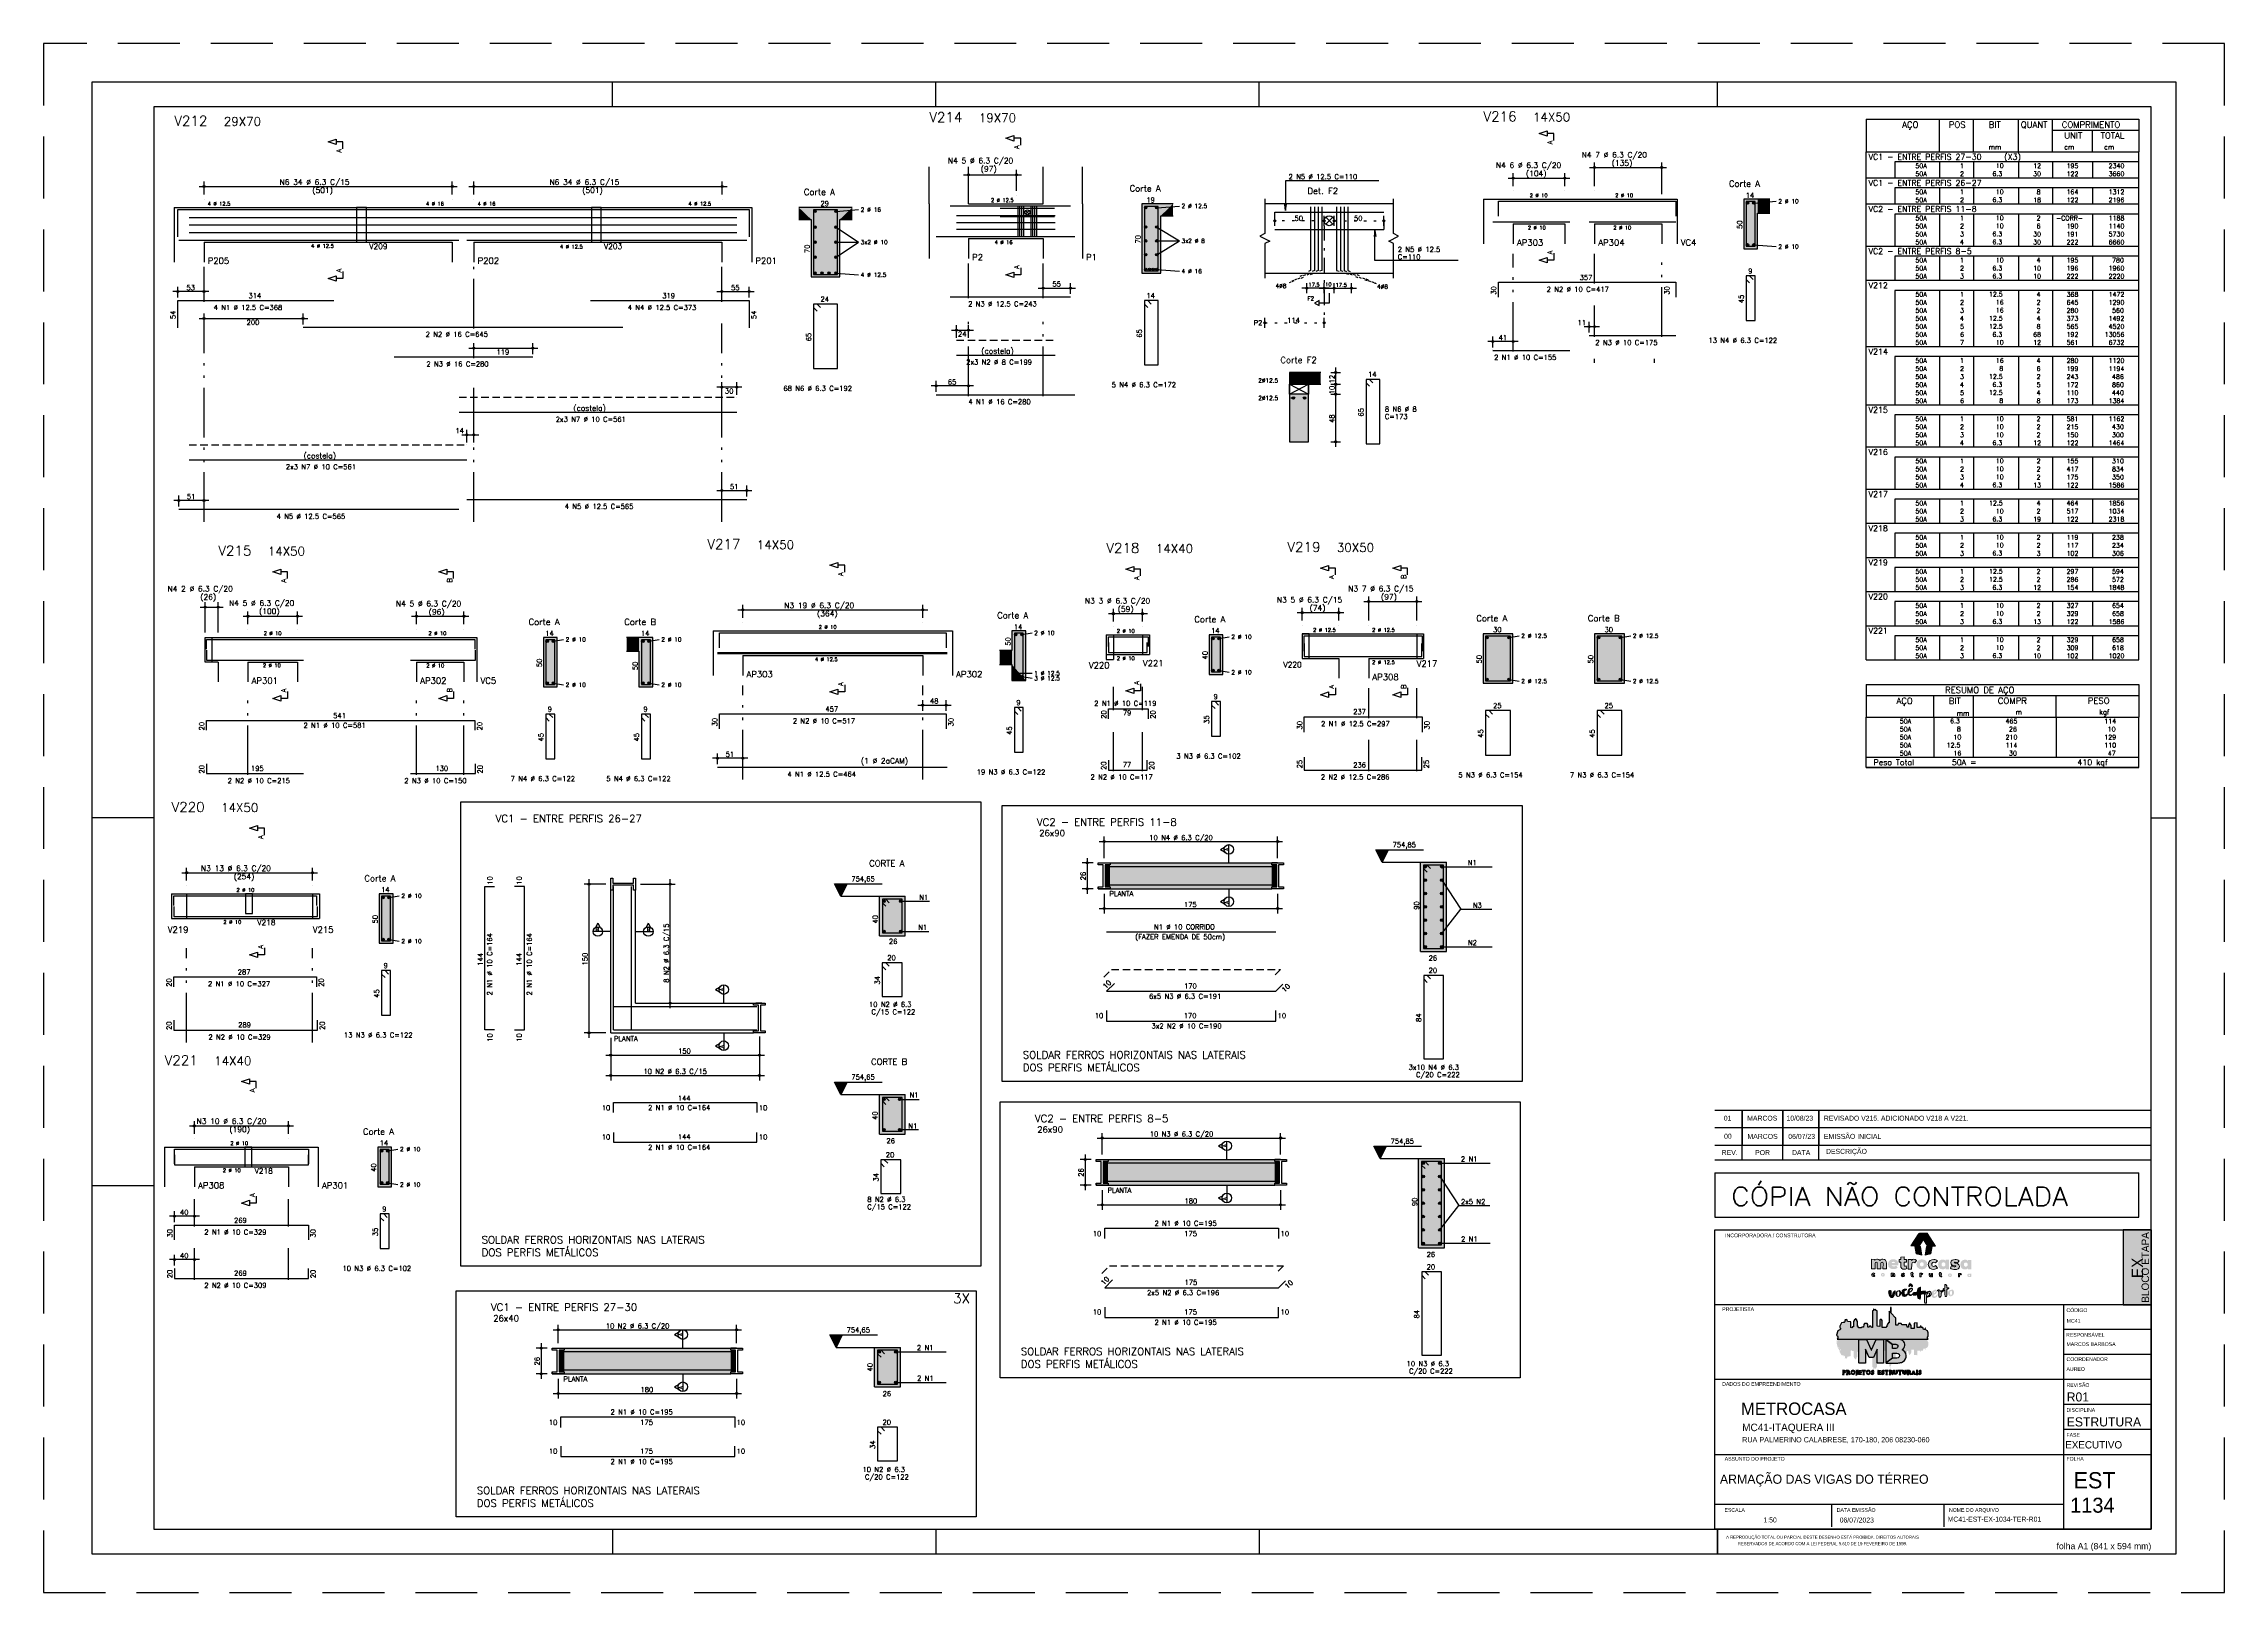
# Model space of a CAD drawing. Extents: x -2 to 86, y -1.2 to 61.3.
import ezdxf
from ezdxf.enums import TextEntityAlignment as Align

# ---------------------------------------------------------------- set-up
doc = ezdxf.new("R2010")
doc.units = 0
doc.header["$MEASUREMENT"] = 0
for name, pattern in [('CENTER', [2, 1.25, -0.25, 0.25, -0.25]), ('ESTILO_TQS_0001', [0.45, 0.3, -0.15]), ('ESTILO_TQS_0002', [0.4, 0.1, -0.3]), ('ESTILO_TQS_0003', [1.25, 0.6, -0.3, 0.05, -0.3]), ('ESTILO_TQS_0004', [3.3, 2, -0.4, 0.05, -0.4, 0.05, -0.4]), ('HIDDEN', [0.375, 0.25, -0.125])]:
    doc.linetypes.add(name, pattern=pattern)
doc.layers.get('0').update_dxf_attribs({"linetype": 'CONTINUOUS'})
doc.layers.get('Defpoints').update_dxf_attribs({"linetype": 'CONTINUOUS'})
for name, color, linetype in [('_ARQUIVO', 7, 'CONTINUOUS'), ('ARQ-MAR', 2, 'CONTINUOUS'), ('ARQ_CAR', 7, 'CONTINUOUS'), ('ARQ_CAR-TXT', 7, 'CONTINUOUS'), ('ARQ_FOLHA', 7, 'CONTINUOUS'), ('ARQ_TXT-2', 2, 'CONTINUOUS'), ('ARQ_TXT-4', 4, 'CONTINUOUS'), ('ARQ_VISTA 0', 251, 'CONTINUOUS'), ('H7', 1, 'CONTINUOUS'), ('Layer 1', 7, 'CONTINUOUS'), ('PENA_01', 1, 'CONTINUOUS'), ('PENA_02', 2, 'CONTINUOUS'), ('PENA_03', 3, 'CONTINUOUS'), ('PENA_04', 4, 'CONTINUOUS'), ('PENA_05', 5, 'CONTINUOUS'), ('PENA_06', 6, 'CONTINUOUS'), ('PENA_10', 253, 'CONTINUOUS'), ('PSG-NV1-HTC-251', 251, 'CONTINUOUS'), ('PSG-NV2-FLH-SELO', 1, 'CONTINUOUS'), ('ver', 20, 'CONTINUOUS')]:
    doc.layers.add(name, color=color, linetype=linetype)
doc.styles.add('01-MILLEU', font='GOTHIC.TTF')
doc.styles.add('CARIMBO', font='romans.shx', dxfattribs={"height": 30})
doc.styles.add('R300', font='SIMPLEX.SHX', dxfattribs={"width": 1.1, "height": 5.5})
doc.styles.get("Standard").update_dxf_attribs({"font": 'ROMANS.SHX'})
doc.styles.add('TQS_ARIAL', font='arial.ttf')

# ---------------------------------------------------------------- blocks, each defined once
blk = doc.blocks.new('FOLHA A1 - 841 X 594')
at = {"layer": 'ARQ_FOLHA', "color": 1}
for p, q in [((-631, 584), (-631, 594)), ((-500.5, 584), (-500.5, 594)), ((-370, 584), (-370, 594)), ((-185, 584), (-185, 594)), ((-816, 297), (-841, 297)), ((-10, 297), (0, 297)), ((-816, 148.5), (-841, 148.5)), ((-631, 10), (-631, 0)), ((-500.5, 10), (-500.5, 0)), ((-370, 10), (-370, 0)), ((-185, 10), (-185, 0.5)), ((-185, 0.5), (-185, 10)), ((-185, 9.5), (-185, 0)), ((-185, 9.5), (-185, 0)), ((-185, 0), (-185, 9.5))]:
    blk.add_line(p, q, dxfattribs=at)
for points in [[(-841, 0), (0, 0), (0, 594), (-841, 594)], [(-816, 10), (-10, 10), (-10, 584), (-816, 584)]]:
    blk.add_lwpolyline(points, close=True, dxfattribs=at)
at = {"layer": 'Defpoints', "color": 8, "linetype": 'HIDDEN', "ltscale": 100}
blk.add_lwpolyline([(-860.5, 609.5), (-860.5, -15.5), (19.5, -15.5), (19.5, 609.5)], close=True, dxfattribs=at)
at = {"layer": 'ARQ_FOLHA', "insert": (-10, 4.42), "char_height": 2.5, "width": 84.157, "attachment_point": 3, "style": 'TQS_ARIAL'}
blk.add_mtext('\\pxt3;folha A1 (841 x 594 mm)', dxfattribs=at)
at = {"layer": 'PSG-NV1-HTC-251', "insert": (-185, 10), "char_height": 1.25, "width": 84.6052, "attachment_point": 1, "line_spacing_factor": 1.25, "style": 'CARIMBO'}
blk.add_mtext('\\pxqc;{\\fArial Narrow|b0|i0|c0|p34;\\PA REPRODUÇÃO TOTAL OU PARCIAL DESTE DESENHO ESTÁ PROIBIDA. DIREITOS AUTORAIS \\PRESERVADOS DE ACORDO COM A LEI FEDERAL 9.610 DE 19 FEVEREIRO DE 1998.}', dxfattribs=at)
blk = doc.blocks.new('*U23')
blk.add_blockref('FOLHA A1 - 841 X 594', (0, 0))
blk = doc.blocks.new('*U26')
at = {"layer": 'ARQ_CAR-TXT', "true_color": 0x58ba48}
h = blk.add_hatch(color=85, dxfattribs=at)
h.dxf.hatch_style = 1
h.paths.add_polyline_path([(-11.28, 0), (0, 0), (0, 30), (-11.28, 30)])
at = {"layer": 'ARQ_CAR', "color": 5}
blk.add_lwpolyline([(-11.28, 0), (0, 0), (0, 30), (-11.28, 30)], close=True, dxfattribs=at)
at = {"layer": 'ARQ_CAR-TXT', "color": 4, "style": '01-MILLEU'}
blk.add_text('EX', height=4.614, rotation=90, dxfattribs=at).set_placement((-3.26, 10.64))
at = {"layer": 'ARQ_TXT-2', "style": '01-MILLEU'}
blk.add_text('EXECUTIVO', height=2.95, dxfattribs=at).set_placement((-34.5, -57.63))
blk = doc.blocks.new('METROCASA')
at = {"layer": 'Layer 1', "true_color": 0xed1c24}
h = blk.add_hatch(color=240, dxfattribs=at)
h.dxf.hatch_style = 2
h.paths.add_polyline_path([(-1.29, 0.86), (-1.02, -0.59), (0.13, -0.85), (-0.13, 0.85)])
h.paths.add_polyline_path([(2.84, 0.94), (1.22, 3.51), (-0.37, 3.52), (1.27, 0.94)])
h.paths.add_polyline_path([(-2.08, 0.96), (-0.44, 0.95), (0.36, 2.19), (-0.45, 3.48)])
h.paths.add_polyline_path([(0.77, -0.85), (1.92, -0.6), (2.21, 0.84), (1.05, 0.84)])
at = {"layer": 'Layer 1', "true_color": 0x404041}
h = blk.add_hatch(color=250, dxfattribs=at)
h.dxf.hatch_style = 2
edge = h.paths.add_edge_path()
edge.add_spline(control_points=[(-3.66, -4.74), (-3.71, -4.74), (-3.72, -4.72), (-3.72, -4.71), (-3.72, -4.68), (-3.69, -4.68), (-3.66, -4.68), (-3.6, -4.68), (-3.52, -4.7), (-3.48, -4.72), (-3.48, -4.72), (-3.38, -4.57), (-3.38, -4.57), (-3.44, -4.52), (-3.54, -4.48), (-3.65, -4.48), (-3.81, -4.48), (-3.97, -4.54), (-3.97, -4.71), (-3.97, -4.87), (-3.81, -4.92), (-3.68, -4.93), (-3.63, -4.93), (-3.61, -4.94), (-3.61, -4.97), (-3.61, -4.99), (-3.63, -5), (-3.68, -5), (-3.73, -5), (-3.81, -4.99), (-3.92, -4.92), (-3.92, -4.92), (-4, -5.11), (-4, -5.11), (-3.92, -5.16), (-3.79, -5.2), (-3.67, -5.2), (-3.51, -5.2), (-3.36, -5.14), (-3.35, -4.97), (-3.35, -4.79), (-3.52, -4.75), (-3.66, -4.74)], knot_values=[0, 0, 0, 0, 1, 1, 1, 2, 2, 2, 3, 3, 3, 4, 4, 4, 5, 5, 5, 6, 6, 6, 7, 7, 7, 8, 8, 8, 9, 9, 9, 10, 10, 10, 11, 11, 11, 12, 12, 12, 13, 13, 13, 14, 14, 14, 14], degree=3, periodic=0)
edge = h.paths.add_edge_path()
edge.add_spline(control_points=[(-5.55, -4.47), (-5.62, -4.47), (-5.7, -4.5), (-5.76, -4.56), (-5.76, -4.56), (-5.77, -4.49), (-5.77, -4.49), (-5.77, -4.49), (-6, -4.49), (-6, -4.49), (-6, -4.49), (-6, -5.17), (-6, -5.17), (-6, -5.17), (-5.75, -5.17), (-5.75, -5.17), (-5.75, -5.17), (-5.75, -4.81), (-5.75, -4.81), (-5.75, -4.72), (-5.69, -4.68), (-5.63, -4.68), (-5.58, -4.68), (-5.54, -4.71), (-5.54, -4.79), (-5.54, -4.79), (-5.54, -5.17), (-5.54, -5.17), (-5.54, -5.17), (-5.29, -5.17), (-5.29, -5.17), (-5.29, -5.17), (-5.28, -4.79), (-5.28, -4.79), (-5.28, -4.55), (-5.4, -4.48), (-5.55, -4.47)], knot_values=[0, 0, 0, 0, 1, 1, 1, 2, 2, 2, 3, 3, 3, 4, 4, 4, 5, 5, 5, 6, 6, 6, 7, 7, 7, 8, 8, 8, 9, 9, 9, 10, 10, 10, 11, 11, 11, 12, 12, 12, 12], degree=3, periodic=0)
edge = h.paths.add_edge_path()
edge.add_spline(control_points=[(-7.69, -4.46), (-7.89, -4.46), (-8.08, -4.57), (-8.08, -4.82), (-8.08, -5.06), (-7.89, -5.17), (-7.69, -5.17), (-7.5, -5.18), (-7.3, -5.07), (-7.3, -4.82), (-7.3, -4.57), (-7.49, -4.47), (-7.69, -4.46)], knot_values=[0, 0, 0, 0, 1, 1, 1, 2, 2, 2, 3, 3, 3, 4, 4, 4, 4], degree=3, periodic=0)
edge = h.paths.add_edge_path()
edge.add_spline(control_points=[(-7.69, -4.97), (-7.78, -4.97), (-7.83, -4.9), (-7.83, -4.82), (-7.83, -4.74), (-7.78, -4.67), (-7.69, -4.67), (-7.6, -4.67), (-7.55, -4.74), (-7.55, -4.82), (-7.55, -4.9), (-7.61, -4.97), (-7.69, -4.97)], knot_values=[0, 0, 0, 0, 1, 1, 1, 2, 2, 2, 3, 3, 3, 4, 4, 4, 4], degree=3, periodic=0)
edge = h.paths.add_edge_path()
edge.add_spline(control_points=[(-9.57, -4.95), (-9.67, -4.95), (-9.72, -4.88), (-9.72, -4.81), (-9.72, -4.73), (-9.67, -4.66), (-9.57, -4.66), (-9.53, -4.66), (-9.49, -4.67), (-9.46, -4.71), (-9.46, -4.71), (-9.32, -4.56), (-9.32, -4.56), (-9.39, -4.49), (-9.49, -4.45), (-9.59, -4.45), (-9.78, -4.45), (-9.97, -4.56), (-9.97, -4.81), (-9.97, -5.06), (-9.78, -5.16), (-9.59, -5.16), (-9.48, -5.16), (-9.39, -5.12), (-9.3, -5.05), (-9.3, -5.05), (-9.45, -4.9), (-9.45, -4.9), (-9.48, -4.93), (-9.53, -4.95), (-9.57, -4.95)], knot_values=[0, 0, 0, 0, 1, 1, 1, 2, 2, 2, 3, 3, 3, 4, 4, 4, 5, 5, 5, 6, 6, 6, 7, 7, 7, 8, 8, 8, 9, 9, 9, 10, 10, 10, 10], degree=3, periodic=0)
edge = h.paths.add_edge_path()
edge.add_spline(control_points=[(-1.68, -5), (-1.72, -5), (-1.74, -4.98), (-1.74, -4.93), (-1.74, -4.93), (-1.74, -4.71), (-1.74, -4.71), (-1.74, -4.71), (-1.59, -4.71), (-1.59, -4.71), (-1.59, -4.71), (-1.59, -4.52), (-1.59, -4.52), (-1.59, -4.52), (-1.74, -4.52), (-1.74, -4.52), (-1.74, -4.52), (-1.74, -4.32), (-1.74, -4.32), (-1.74, -4.32), (-1.99, -4.34), (-1.99, -4.34), (-1.99, -4.34), (-1.99, -4.51), (-1.99, -4.51), (-1.99, -4.51), (-2.1, -4.51), (-2.1, -4.51), (-2.1, -4.51), (-2.1, -4.71), (-2.1, -4.71), (-2.1, -4.71), (-1.99, -4.71), (-1.99, -4.71), (-1.99, -4.71), (-1.99, -4.93), (-1.99, -4.93), (-2, -5.14), (-1.88, -5.21), (-1.74, -5.21), (-1.67, -5.21), (-1.61, -5.19), (-1.55, -5.16), (-1.55, -5.16), (-1.6, -4.97), (-1.6, -4.97), (-1.62, -4.99), (-1.65, -5), (-1.68, -5)], knot_values=[0, 0, 0, 0, 1, 1, 1, 2, 2, 2, 3, 3, 3, 4, 4, 4, 5, 5, 5, 6, 6, 6, 7, 7, 7, 8, 8, 8, 9, 9, 9, 10, 10, 10, 11, 11, 11, 12, 12, 12, 13, 13, 13, 14, 14, 14, 15, 15, 15, 16, 16, 16, 16], degree=3, periodic=0)
edge = h.paths.add_edge_path()
edge.add_spline(control_points=[(9.78, -4.57), (9.78, -4.57), (9.77, -4.65), (9.77, -4.65), (9.73, -4.59), (9.66, -4.56), (9.57, -4.56), (9.37, -4.56), (9.24, -4.71), (9.24, -4.91), (9.24, -5.11), (9.35, -5.25), (9.55, -5.26), (9.62, -5.27), (9.71, -5.24), (9.77, -5.18), (9.77, -5.18), (9.78, -5.25), (9.78, -5.25), (9.78, -5.25), (10.01, -5.25), (10.01, -5.25), (10.01, -5.25), (10.02, -4.57), (10.02, -4.57), (10.02, -4.57), (9.78, -4.57), (9.78, -4.57)], knot_values=[0, 0, 0, 0, 1, 1, 1, 2, 2, 2, 3, 3, 3, 4, 4, 4, 5, 5, 5, 6, 6, 6, 7, 7, 7, 8, 8, 8, 9, 9, 9, 9], degree=3, periodic=0)
edge = h.paths.add_edge_path()
edge.add_spline(control_points=[(9.62, -5.06), (9.55, -5.06), (9.49, -5), (9.49, -4.91), (9.49, -4.82), (9.55, -4.76), (9.62, -4.76), (9.71, -4.76), (9.76, -4.82), (9.76, -4.91), (9.76, -4.99), (9.71, -5.06), (9.62, -5.06)], knot_values=[0, 0, 0, 0, 1, 1, 1, 2, 2, 2, 3, 3, 3, 4, 4, 4, 4], degree=3, periodic=0)
edge = h.paths.add_edge_path()
edge.add_spline(control_points=[(7.69, -4.64), (7.69, -4.64), (7.68, -4.56), (7.68, -4.56), (7.68, -4.56), (7.45, -4.56), (7.45, -4.56), (7.45, -4.56), (7.45, -5.24), (7.45, -5.24), (7.45, -5.24), (7.7, -5.24), (7.7, -5.24), (7.7, -5.24), (7.7, -4.89), (7.7, -4.89), (7.7, -4.8), (7.76, -4.76), (7.82, -4.76), (7.86, -4.76), (7.89, -4.77), (7.93, -4.8), (7.93, -4.8), (8.04, -4.62), (8.04, -4.62), (7.99, -4.57), (7.93, -4.55), (7.86, -4.55), (7.79, -4.55), (7.73, -4.57), (7.69, -4.64)], knot_values=[0, 0, 0, 0, 1, 1, 1, 2, 2, 2, 3, 3, 3, 4, 4, 4, 5, 5, 5, 6, 6, 6, 7, 7, 7, 8, 8, 8, 9, 9, 9, 10, 10, 10, 10], degree=3, periodic=0)
edge = h.paths.add_edge_path()
edge.add_spline(control_points=[(5.76, -4.54), (5.56, -4.54), (5.37, -4.64), (5.37, -4.89), (5.37, -5.14), (5.56, -5.24), (5.75, -5.25), (5.95, -5.25), (6.14, -5.14), (6.14, -4.89), (6.15, -4.65), (5.96, -4.54), (5.76, -4.54)], knot_values=[0, 0, 0, 0, 1, 1, 1, 2, 2, 2, 3, 3, 3, 4, 4, 4, 4], degree=3, periodic=0)
edge = h.paths.add_edge_path()
edge.add_spline(control_points=[(5.76, -5.04), (5.67, -5.04), (5.62, -4.97), (5.62, -4.89), (5.62, -4.81), (5.67, -4.74), (5.76, -4.74), (5.85, -4.74), (5.9, -4.81), (5.9, -4.89), (5.9, -4.97), (5.84, -5.04), (5.76, -5.04)], knot_values=[0, 0, 0, 0, 1, 1, 1, 2, 2, 2, 3, 3, 3, 4, 4, 4, 4], degree=3, periodic=0)
edge = h.paths.add_edge_path()
edge.add_spline(control_points=[(4, -5.03), (3.96, -5.03), (3.94, -5.01), (3.93, -4.96), (3.93, -4.96), (3.94, -4.74), (3.94, -4.74), (3.94, -4.74), (4.09, -4.74), (4.09, -4.74), (4.09, -4.74), (4.09, -4.55), (4.09, -4.55), (4.09, -4.55), (3.94, -4.55), (3.94, -4.55), (3.94, -4.55), (3.94, -4.35), (3.94, -4.35), (3.94, -4.35), (3.69, -4.38), (3.69, -4.38), (3.69, -4.38), (3.69, -4.54), (3.69, -4.54), (3.69, -4.54), (3.58, -4.54), (3.58, -4.54), (3.58, -4.54), (3.58, -4.74), (3.58, -4.74), (3.58, -4.74), (3.69, -4.74), (3.69, -4.74), (3.69, -4.74), (3.68, -4.96), (3.68, -4.96), (3.68, -5.17), (3.8, -5.24), (3.93, -5.24), (4, -5.24), (4.07, -5.22), (4.13, -5.19), (4.13, -5.19), (4.08, -5), (4.08, -5), (4.05, -5.02), (4.03, -5.03), (4, -5.03)], knot_values=[0, 0, 0, 0, 1, 1, 1, 2, 2, 2, 3, 3, 3, 4, 4, 4, 5, 5, 5, 6, 6, 6, 7, 7, 7, 8, 8, 8, 9, 9, 9, 10, 10, 10, 11, 11, 11, 12, 12, 12, 13, 13, 13, 14, 14, 14, 15, 15, 15, 16, 16, 16, 16], degree=3, periodic=0)
edge = h.paths.add_edge_path()
edge.add_spline(control_points=[(2.03, -4.89), (2.03, -4.98), (1.97, -5.02), (1.91, -5.02), (1.87, -5.02), (1.82, -4.99), (1.82, -4.9), (1.82, -4.9), (1.82, -4.53), (1.82, -4.53), (1.82, -4.53), (1.57, -4.53), (1.57, -4.53), (1.57, -4.53), (1.57, -4.9), (1.57, -4.9), (1.57, -5.15), (1.69, -5.22), (1.83, -5.22), (1.9, -5.23), (1.99, -5.2), (2.05, -5.14), (2.05, -5.14), (2.06, -5.21), (2.06, -5.21), (2.06, -5.21), (2.28, -5.21), (2.28, -5.21), (2.28, -5.21), (2.28, -4.53), (2.28, -4.53), (2.28, -4.53), (2.03, -4.53), (2.03, -4.53), (2.03, -4.53), (2.03, -4.89), (2.03, -4.89)], knot_values=[0, 0, 0, 0, 1, 1, 1, 2, 2, 2, 3, 3, 3, 4, 4, 4, 5, 5, 5, 6, 6, 6, 7, 7, 7, 8, 8, 8, 9, 9, 9, 10, 10, 10, 11, 11, 11, 12, 12, 12, 12], degree=3, periodic=0)
edge = h.paths.add_edge_path()
edge.add_spline(control_points=[(-0.02, -4.59), (-0.02, -4.59), (-0.04, -4.52), (-0.04, -4.52), (-0.04, -4.52), (-0.26, -4.52), (-0.26, -4.52), (-0.26, -4.52), (-0.27, -5.2), (-0.27, -5.2), (-0.27, -5.2), (-0.02, -5.2), (-0.02, -5.2), (-0.02, -5.2), (-0.01, -4.85), (-0.01, -4.85), (-0.01, -4.76), (0.04, -4.72), (0.1, -4.72), (0.15, -4.72), (0.18, -4.73), (0.22, -4.76), (0.22, -4.76), (0.32, -4.58), (0.32, -4.58), (0.28, -4.53), (0.21, -4.51), (0.14, -4.5), (0.08, -4.5), (0.01, -4.53), (-0.02, -4.59)], knot_values=[0, 0, 0, 0, 1, 1, 1, 2, 2, 2, 3, 3, 3, 4, 4, 4, 5, 5, 5, 6, 6, 6, 7, 7, 7, 8, 8, 8, 9, 9, 9, 10, 10, 10, 10], degree=3, periodic=0)
at = {"layer": 'Layer 1', "true_color": 0xed1c24}
h = blk.add_hatch(color=240, dxfattribs=at)
h.dxf.hatch_style = 2
edge = h.paths.add_edge_path()
edge.add_spline(control_points=[(-1.94, -1.96), (-1.94, -1.96), (-1.98, -1.76), (-1.98, -1.76), (-1.98, -1.76), (-2.62, -1.75), (-2.62, -1.75), (-2.62, -1.75), (-2.63, -3.66), (-2.63, -3.66), (-2.63, -3.66), (-1.92, -3.66), (-1.92, -3.66), (-1.92, -3.66), (-1.91, -2.67), (-1.91, -2.67), (-1.91, -2.42), (-1.76, -2.31), (-1.58, -2.31), (-1.46, -2.31), (-1.38, -2.34), (-1.26, -2.43), (-1.26, -2.43), (-0.98, -1.92), (-0.98, -1.92), (-1.1, -1.79), (-1.28, -1.71), (-1.48, -1.71), (-1.66, -1.71), (-1.84, -1.79), (-1.94, -1.96)], knot_values=[0, 0, 0, 0, 1, 1, 1, 2, 2, 2, 3, 3, 3, 4, 4, 4, 5, 5, 5, 6, 6, 6, 7, 7, 7, 8, 8, 8, 9, 9, 9, 10, 10, 10, 10], degree=3, periodic=0)
edge = h.paths.add_edge_path()
edge.add_spline(control_points=[(-5.6, -1.69), (-6.11, -1.69), (-6.66, -1.99), (-6.66, -2.69), (-6.67, -3.38), (-6.16, -3.68), (-5.56, -3.68), (-5.23, -3.68), (-4.92, -3.58), (-4.69, -3.37), (-4.69, -3.37), (-5.04, -2.98), (-5.04, -2.98), (-5.16, -3.07), (-5.32, -3.13), (-5.53, -3.13), (-5.68, -3.13), (-5.9, -3.06), (-5.95, -2.89), (-5.95, -2.89), (-4.62, -2.89), (-4.62, -2.89), (-4.45, -2.14), (-4.92, -1.69), (-5.6, -1.69)], knot_values=[0, 0, 0, 0, 1, 1, 1, 2, 2, 2, 3, 3, 3, 4, 4, 4, 5, 5, 5, 6, 6, 6, 7, 7, 7, 8, 8, 8, 8], degree=3, periodic=0)
edge = h.paths.add_edge_path()
edge.add_spline(control_points=[(-5.94, -2.43), (-5.89, -2.12), (-5.27, -2.13), (-5.25, -2.43), (-5.25, -2.43), (-5.94, -2.43), (-5.94, -2.43)], knot_values=[0, 0, 0, 0, 1, 1, 1, 2, 2, 2, 2], degree=3, periodic=0)
edge = h.paths.add_edge_path()
edge.add_spline(control_points=[(4.86, -2), (4.76, -1.84), (4.58, -1.75), (4.31, -1.75), (3.75, -1.74), (3.38, -2.17), (3.38, -2.74), (3.37, -3.29), (3.68, -3.69), (4.24, -3.73), (4.45, -3.74), (4.71, -3.67), (4.87, -3.49), (4.87, -3.49), (4.9, -3.7), (4.9, -3.7), (4.9, -3.7), (5.56, -3.7), (5.56, -3.7), (5.56, -3.7), (5.57, -1.8), (5.57, -1.8), (5.57, -1.8), (4.9, -1.79), (4.9, -1.79), (4.9, -1.79), (4.86, -2), (4.86, -2)], knot_values=[0, 0, 0, 0, 1, 1, 1, 2, 2, 2, 3, 3, 3, 4, 4, 4, 5, 5, 5, 6, 6, 6, 7, 7, 7, 8, 8, 8, 9, 9, 9, 9], degree=3, periodic=0)
edge = h.paths.add_edge_path()
edge.add_spline(control_points=[(4.46, -3.16), (4.25, -3.16), (4.08, -3.01), (4.08, -2.74), (4.08, -2.47), (4.25, -2.32), (4.47, -2.32), (4.72, -2.32), (4.86, -2.49), (4.86, -2.74), (4.86, -2.97), (4.7, -3.16), (4.46, -3.16)], knot_values=[0, 0, 0, 0, 1, 1, 1, 2, 2, 2, 3, 3, 3, 4, 4, 4, 4], degree=3, periodic=0)
edge = h.paths.add_edge_path()
edge.add_spline(control_points=[(-7.68, -1.68), (-7.94, -1.68), (-8.15, -1.76), (-8.31, -1.95), (-8.4, -1.77), (-8.59, -1.69), (-8.78, -1.68), (-8.98, -1.68), (-9.19, -1.76), (-9.31, -1.92), (-9.31, -1.92), (-9.36, -1.72), (-9.36, -1.72), (-9.36, -1.72), (-9.95, -1.71), (-9.95, -1.71), (-9.95, -1.71), (-9.96, -3.62), (-9.96, -3.62), (-9.96, -3.62), (-9.26, -3.62), (-9.26, -3.62), (-9.26, -3.62), (-9.25, -2.58), (-9.25, -2.58), (-9.25, -2.37), (-9.12, -2.27), (-9, -2.27), (-8.87, -2.27), (-8.8, -2.35), (-8.8, -2.57), (-8.8, -2.57), (-8.81, -3.62), (-8.81, -3.62), (-8.81, -3.62), (-8.11, -3.63), (-8.11, -3.63), (-8.11, -3.63), (-8.1, -2.58), (-8.1, -2.58), (-8.1, -2.37), (-7.98, -2.29), (-7.86, -2.29), (-7.75, -2.29), (-7.66, -2.37), (-7.66, -2.57), (-7.66, -2.57), (-7.67, -3.63), (-7.67, -3.63), (-7.67, -3.63), (-6.96, -3.63), (-6.96, -3.63), (-6.96, -3.63), (-6.95, -2.57), (-6.95, -2.57), (-6.95, -1.94), (-7.26, -1.68), (-7.68, -1.68)], knot_values=[0, 0, 0, 0, 1, 1, 1, 2, 2, 2, 3, 3, 3, 4, 4, 4, 5, 5, 5, 6, 6, 6, 7, 7, 7, 8, 8, 8, 9, 9, 9, 10, 10, 10, 11, 11, 11, 12, 12, 12, 13, 13, 13, 14, 14, 14, 15, 15, 15, 16, 16, 16, 17, 17, 17, 18, 18, 18, 19, 19, 19, 19], degree=3, periodic=0)
edge = h.paths.add_edge_path()
edge.add_spline(control_points=[(-3.23, -3.11), (-3.34, -3.11), (-3.41, -3.06), (-3.42, -2.93), (-3.42, -2.93), (-3.41, -2.3), (-3.41, -2.3), (-3.41, -2.3), (-2.98, -2.3), (-2.98, -2.3), (-2.98, -2.3), (-2.98, -1.76), (-2.98, -1.76), (-2.98, -1.76), (-3.41, -1.76), (-3.41, -1.76), (-3.41, -1.76), (-3.4, -1.21), (-3.4, -1.21), (-3.4, -1.21), (-4.11, -1.28), (-4.11, -1.28), (-4.11, -1.28), (-4.11, -1.76), (-4.11, -1.76), (-4.11, -1.76), (-4.42, -1.75), (-4.42, -1.75), (-4.42, -1.75), (-4.42, -2.3), (-4.42, -2.3), (-4.42, -2.3), (-4.11, -2.3), (-4.11, -2.3), (-4.11, -2.3), (-4.12, -2.92), (-4.12, -2.92), (-4.13, -3.52), (-3.79, -3.69), (-3.42, -3.7), (-3.22, -3.7), (-3.03, -3.66), (-2.87, -3.57), (-2.87, -3.57), (-3.02, -3.05), (-3.02, -3.05), (-3.08, -3.09), (-3.16, -3.11), (-3.23, -3.11)], knot_values=[0, 0, 0, 0, 1, 1, 1, 2, 2, 2, 3, 3, 3, 4, 4, 4, 5, 5, 5, 6, 6, 6, 7, 7, 7, 8, 8, 8, 9, 9, 9, 10, 10, 10, 11, 11, 11, 12, 12, 12, 13, 13, 13, 14, 14, 14, 15, 15, 15, 16, 16, 16, 16], degree=3, periodic=0)
edge = h.paths.add_edge_path()
edge.add_spline(control_points=[(2.53, -3.13), (2.26, -3.13), (2.12, -2.94), (2.12, -2.74), (2.12, -2.5), (2.27, -2.3), (2.54, -2.3), (2.66, -2.3), (2.77, -2.35), (2.86, -2.44), (2.86, -2.44), (3.24, -2.04), (3.24, -2.04), (3.04, -1.84), (2.77, -1.74), (2.5, -1.74), (1.96, -1.73), (1.43, -2.04), (1.42, -2.73), (1.42, -3.44), (1.94, -3.72), (2.5, -3.72), (2.78, -3.72), (3.06, -3.6), (3.28, -3.4), (3.28, -3.4), (2.88, -2.98), (2.88, -2.98), (2.79, -3.08), (2.66, -3.13), (2.53, -3.13)], knot_values=[0, 0, 0, 0, 1, 1, 1, 2, 2, 2, 3, 3, 3, 4, 4, 4, 5, 5, 5, 6, 6, 6, 7, 7, 7, 8, 8, 8, 9, 9, 9, 10, 10, 10, 10], degree=3, periodic=0)
edge = h.paths.add_edge_path()
edge.add_spline(control_points=[(9.37, -1.82), (9.37, -1.82), (9.33, -2.02), (9.33, -2.02), (9.23, -1.87), (9.04, -1.77), (8.77, -1.77), (8.22, -1.77), (7.85, -2.2), (7.84, -2.76), (7.84, -3.31), (8.15, -3.71), (8.71, -3.75), (8.92, -3.76), (9.17, -3.7), (9.34, -3.51), (9.34, -3.51), (9.37, -3.72), (9.37, -3.72), (9.37, -3.72), (10.02, -3.72), (10.02, -3.72), (10.02, -3.72), (10.03, -1.82), (10.03, -1.82), (10.03, -1.82), (9.37, -1.82), (9.37, -1.82)], knot_values=[0, 0, 0, 0, 1, 1, 1, 2, 2, 2, 3, 3, 3, 4, 4, 4, 5, 5, 5, 6, 6, 6, 7, 7, 7, 8, 8, 8, 9, 9, 9, 9], degree=3, periodic=0)
edge = h.paths.add_edge_path()
edge.add_spline(control_points=[(8.93, -3.18), (8.71, -3.18), (8.55, -3.03), (8.55, -2.76), (8.55, -2.5), (8.72, -2.34), (8.93, -2.35), (9.18, -2.35), (9.32, -2.51), (9.32, -2.77), (9.32, -2.99), (9.17, -3.18), (8.93, -3.18)], knot_values=[0, 0, 0, 0, 1, 1, 1, 2, 2, 2, 3, 3, 3, 4, 4, 4, 4], degree=3, periodic=0)
edge = h.paths.add_edge_path()
edge.add_spline(control_points=[(6.78, -2.48), (6.66, -2.48), (6.63, -2.42), (6.63, -2.39), (6.63, -2.32), (6.7, -2.29), (6.8, -2.3), (6.96, -2.29), (7.18, -2.35), (7.28, -2.41), (7.28, -2.41), (7.58, -1.99), (7.58, -1.99), (7.4, -1.85), (7.12, -1.76), (6.81, -1.76), (6.36, -1.75), (5.93, -1.92), (5.93, -2.38), (5.92, -2.84), (6.37, -2.99), (6.74, -3), (6.88, -3.02), (6.94, -3.05), (6.94, -3.11), (6.94, -3.17), (6.87, -3.2), (6.75, -3.2), (6.59, -3.19), (6.36, -3.18), (6.07, -2.98), (6.07, -2.98), (5.84, -3.5), (5.84, -3.5), (6.05, -3.66), (6.43, -3.75), (6.76, -3.76), (7.22, -3.76), (7.65, -3.58), (7.65, -3.11), (7.65, -2.61), (7.17, -2.49), (6.78, -2.48)], knot_values=[0, 0, 0, 0, 1, 1, 1, 2, 2, 2, 3, 3, 3, 4, 4, 4, 5, 5, 5, 6, 6, 6, 7, 7, 7, 8, 8, 8, 9, 9, 9, 10, 10, 10, 11, 11, 11, 12, 12, 12, 13, 13, 13, 14, 14, 14, 14], degree=3, periodic=0)
edge = h.paths.add_edge_path()
edge.add_spline(control_points=[(0.13, -1.72), (-0.42, -1.72), (-0.95, -2.01), (-0.96, -2.72), (-0.96, -3.41), (-0.42, -3.71), (0.12, -3.72), (0.66, -3.72), (1.21, -3.42), (1.22, -2.73), (1.22, -2.03), (0.7, -1.73), (0.13, -1.72)], knot_values=[0, 0, 0, 0, 1, 1, 1, 2, 2, 2, 3, 3, 3, 4, 4, 4, 4], degree=3, periodic=0)
edge = h.paths.add_edge_path()
edge.add_spline(control_points=[(0.13, -3.13), (-0.12, -3.13), (-0.27, -2.94), (-0.26, -2.72), (-0.26, -2.5), (-0.12, -2.3), (0.13, -2.31), (0.38, -2.31), (0.52, -2.5), (0.52, -2.72), (0.52, -2.96), (0.37, -3.14), (0.13, -3.13)], knot_values=[0, 0, 0, 0, 1, 1, 1, 2, 2, 2, 3, 3, 3, 4, 4, 4, 4], degree=3, periodic=0)
at = {"layer": 'Layer 1', "true_color": 0x404041}
h = blk.add_hatch(color=250, dxfattribs=at)
h.dxf.hatch_style = 2
edge = h.paths.add_edge_path()
edge.add_spline(control_points=[(-2.43, -7.17), (-2.4, -7.16), (-2.38, -7.15), (-2.36, -7.14), (-2.33, -7.13), (-2.31, -7.11), (-2.3, -7.09), (-2.28, -7.07), (-2.26, -7.04), (-2.24, -7.01), (-2.22, -6.98), (-2.2, -6.95), (-2.17, -6.92), (-2.15, -6.93), (-2.11, -6.95), (-2.08, -6.98), (-2.05, -7.01), (-2.01, -7.04), (-1.98, -7.06), (-1.94, -7.09), (-1.9, -7.11), (-1.87, -7.13), (-1.84, -7.14), (-1.81, -7.14), (-1.78, -7.12), (-1.75, -7.1), (-1.75, -7.07), (-1.76, -7.02), (-1.78, -6.98), (-1.8, -6.94), (-1.84, -6.89), (-1.87, -6.84), (-1.91, -6.8), (-1.96, -6.76), (-2, -6.72), (-2.04, -6.69), (-2.07, -6.68), (-2.11, -6.66), (-2.15, -6.65), (-2.18, -6.64), (-2.21, -6.64), (-2.24, -6.64), (-2.26, -6.65), (-2.29, -6.66), (-2.31, -6.68), (-2.33, -6.71), (-2.35, -6.73), (-2.36, -6.77), (-2.38, -6.82), (-2.4, -6.84), (-2.41, -6.87), (-2.43, -6.91), (-2.44, -6.95), (-2.46, -6.99), (-2.47, -7.03), (-2.48, -7.07), (-2.48, -7.11), (-2.48, -7.14), (-2.47, -7.16), (-2.46, -7.18), (-2.43, -7.17)], knot_values=[0, 0, 0, 0, 1, 1, 1, 2, 2, 2, 3, 3, 3, 4, 4, 4, 5, 5, 5, 6, 6, 6, 7, 7, 7, 8, 8, 8, 9, 9, 9, 10, 10, 10, 11, 11, 11, 12, 12, 12, 13, 13, 13, 14, 14, 14, 15, 15, 15, 16, 16, 16, 17, 17, 17, 18, 18, 18, 19, 19, 19, 20, 20, 20, 20], degree=3, periodic=0)
edge = h.paths.add_edge_path()
edge.add_spline(control_points=[(-5.26, -8.04), (-5.28, -8.03), (-5.33, -8.05), (-5.4, -8.1), (-5.49, -8.17), (-5.55, -8.25), (-5.6, -8.35), (-5.65, -8.45), (-5.69, -8.55), (-5.71, -8.65), (-5.74, -8.76), (-5.76, -8.85), (-5.77, -8.93), (-5.78, -9.02), (-5.8, -9.07), (-5.81, -9.1), (-5.83, -9.13), (-5.85, -9.12), (-5.88, -9.08), (-5.91, -9.04), (-5.94, -8.98), (-5.97, -8.89), (-6, -8.8), (-6.02, -8.7), (-6.04, -8.57), (-6.05, -8.44), (-6.05, -8.3), (-6.03, -8.14), (-6.03, -8.11), (-6.04, -8.08), (-6.06, -8.06), (-6.09, -8.03), (-6.12, -8.01), (-6.16, -8), (-6.2, -7.98), (-6.25, -7.98), (-6.3, -7.98), (-6.35, -7.99), (-6.4, -8), (-6.45, -8.03), (-6.48, -8.05), (-6.5, -8.08), (-6.52, -8.13), (-6.53, -8.18), (-6.53, -8.24), (-6.53, -8.31), (-6.53, -8.38), (-6.52, -8.45), (-6.5, -8.52), (-6.49, -8.6), (-6.47, -8.67), (-6.45, -8.74), (-6.43, -8.81), (-6.41, -8.87), (-6.39, -8.93), (-6.36, -8.98), (-6.34, -9.03), (-6.32, -9.05), (-6.29, -9.1), (-6.26, -9.14), (-6.23, -9.18), (-6.19, -9.23), (-6.16, -9.27), (-6.11, -9.3), (-6.07, -9.34), (-6.02, -9.36), (-5.96, -9.37), (-5.9, -9.38), (-5.83, -9.38), (-5.75, -9.35), (-5.71, -9.34), (-5.67, -9.31), (-5.63, -9.25), (-5.58, -9.19), (-5.54, -9.12), (-5.51, -9.05), (-5.47, -8.98), (-5.44, -8.9), (-5.41, -8.82), (-5.38, -8.74), (-5.36, -8.67), (-5.34, -8.61), (-5.32, -8.53), (-5.29, -8.44), (-5.27, -8.36), (-5.25, -8.27), (-5.23, -8.2), (-5.23, -8.15), (-5.22, -8.09), (-5.23, -8.06), (-5.26, -8.04)], knot_values=[0, 0, 0, 0, 1, 1, 1, 2, 2, 2, 3, 3, 3, 4, 4, 4, 5, 5, 5, 6, 6, 6, 7, 7, 7, 8, 8, 8, 9, 9, 9, 10, 10, 10, 11, 11, 11, 12, 12, 12, 13, 13, 13, 14, 14, 14, 15, 15, 15, 16, 16, 16, 17, 17, 17, 18, 18, 18, 19, 19, 19, 20, 20, 20, 21, 21, 21, 22, 22, 22, 23, 23, 23, 24, 24, 24, 25, 25, 25, 26, 26, 26, 27, 27, 27, 28, 28, 28, 29, 29, 29, 30, 30, 30, 30], degree=3, periodic=0)
edge = h.paths.add_edge_path()
edge.add_spline(control_points=[(-1.57, -8.39), (-1.57, -8.35), (-1.58, -8.33), (-1.6, -8.33), (-1.62, -8.34), (-1.64, -8.36), (-1.66, -8.39), (-1.68, -8.43), (-1.71, -8.47), (-1.75, -8.52), (-1.78, -8.56), (-1.82, -8.61), (-1.87, -8.65), (-1.92, -8.7), (-1.99, -8.73), (-2.07, -8.75), (-2.11, -8.76), (-2.14, -8.76), (-2.17, -8.75), (-2.19, -8.74), (-2.22, -8.73), (-2.24, -8.72), (-2.26, -8.7), (-2.27, -8.68), (-2.28, -8.66), (-2.3, -8.64), (-2.31, -8.61), (-2.31, -8.59), (-2.33, -8.53), (-2.34, -8.45), (-2.33, -8.37), (-2.27, -8.37), (-2.2, -8.36), (-2.14, -8.33), (-2.08, -8.31), (-2.02, -8.28), (-1.96, -8.23), (-1.89, -8.19), (-1.83, -8.12), (-1.77, -8.03), (-1.71, -7.95), (-1.68, -7.87), (-1.66, -7.8), (-1.65, -7.72), (-1.65, -7.65), (-1.67, -7.59), (-1.69, -7.53), (-1.72, -7.48), (-1.77, -7.45), (-1.81, -7.41), (-1.87, -7.39), (-1.93, -7.39), (-2, -7.4), (-2.06, -7.41), (-2.13, -7.43), (-2.2, -7.44), (-2.26, -7.47), (-2.32, -7.5), (-2.38, -7.53), (-2.44, -7.57), (-2.49, -7.62), (-2.54, -7.67), (-2.58, -7.72), (-2.62, -7.78), (-2.66, -7.87), (-2.7, -7.94), (-2.72, -8.02), (-2.74, -8.1), (-2.75, -8.16), (-2.76, -8.22), (-2.77, -8.29), (-2.77, -8.36), (-2.76, -8.42), (-2.75, -8.52), (-2.72, -8.62), (-2.68, -8.71), (-2.65, -8.78), (-2.6, -8.86), (-2.54, -8.92), (-2.47, -8.99), (-2.39, -9.03), (-2.28, -9.05), (-2.17, -9.07), (-2.07, -9.07), (-1.98, -9.04), (-1.9, -9.01), (-1.83, -8.97), (-1.78, -8.91), (-1.72, -8.86), (-1.68, -8.8), (-1.64, -8.73), (-1.61, -8.66), (-1.59, -8.6), (-1.58, -8.54), (-1.57, -8.48), (-1.56, -8.43), (-1.57, -8.39)], knot_values=[0, 0, 0, 0, 1, 1, 1, 2, 2, 2, 3, 3, 3, 4, 4, 4, 5, 5, 5, 6, 6, 6, 7, 7, 7, 8, 8, 8, 9, 9, 9, 10, 10, 10, 11, 11, 11, 12, 12, 12, 13, 13, 13, 14, 14, 14, 15, 15, 15, 16, 16, 16, 17, 17, 17, 18, 18, 18, 19, 19, 19, 20, 20, 20, 21, 21, 21, 22, 22, 22, 23, 23, 23, 24, 24, 24, 25, 25, 25, 26, 26, 26, 27, 27, 27, 28, 28, 28, 29, 29, 29, 30, 30, 30, 31, 31, 31, 32, 32, 32, 32], degree=3, periodic=0)
edge = h.paths.add_edge_path()
edge.add_spline(control_points=[(-2.31, -8.07), (-2.31, -8.04), (-2.3, -8.01), (-2.29, -7.98), (-2.27, -7.95), (-2.25, -7.9), (-2.23, -7.85), (-2.2, -7.81), (-2.17, -7.77), (-2.14, -7.75), (-2.1, -7.72), (-2.07, -7.7), (-2.03, -7.69), (-1.99, -7.67), (-1.95, -7.66), (-1.91, -7.65), (-1.9, -7.67), (-1.91, -7.7), (-1.91, -7.72), (-1.92, -7.75), (-1.93, -7.78), (-1.94, -7.81), (-1.95, -7.85), (-1.97, -7.89), (-2.01, -7.94), (-2.04, -7.99), (-2.07, -8.02), (-2.11, -8.05), (-2.15, -8.07), (-2.18, -8.09), (-2.21, -8.1), (-2.25, -8.11), (-2.29, -8.12), (-2.32, -8.13), (-2.32, -8.11), (-2.32, -8.09), (-2.31, -8.07)], knot_values=[0, 0, 0, 0, 1, 1, 1, 2, 2, 2, 3, 3, 3, 4, 4, 4, 5, 5, 5, 6, 6, 6, 7, 7, 7, 8, 8, 8, 9, 9, 9, 10, 10, 10, 11, 11, 11, 12, 12, 12, 12], degree=3, periodic=0)
edge = h.paths.add_edge_path()
edge.add_spline(control_points=[(-4.11, -8.09), (-4.16, -8), (-4.24, -7.93), (-4.34, -7.88), (-4.36, -7.87), (-4.38, -7.87), (-4.39, -7.87), (-4.4, -7.88), (-4.41, -7.89), (-4.43, -7.9), (-4.45, -7.92), (-4.48, -7.93), (-4.52, -7.95), (-4.57, -7.97), (-4.64, -7.99), (-4.74, -8), (-4.84, -8.02), (-4.93, -8.06), (-5, -8.14), (-5.07, -8.21), (-5.12, -8.29), (-5.15, -8.39), (-5.18, -8.48), (-5.2, -8.59), (-5.19, -8.69), (-5.18, -8.8), (-5.16, -8.89), (-5.11, -8.98), (-5.06, -9.06), (-5, -9.13), (-4.91, -9.18), (-4.82, -9.23), (-4.72, -9.25), (-4.59, -9.24), (-4.49, -9.22), (-4.4, -9.19), (-4.32, -9.13), (-4.24, -9.07), (-4.18, -9), (-4.12, -8.92), (-4.07, -8.84), (-4.03, -8.75), (-4.01, -8.65), (-3.99, -8.55), (-3.99, -8.45), (-4, -8.36), (-4.02, -8.26), (-4.05, -8.17), (-4.11, -8.09)], knot_values=[0, 0, 0, 0, 1, 1, 1, 2, 2, 2, 3, 3, 3, 4, 4, 4, 5, 5, 5, 6, 6, 6, 7, 7, 7, 8, 8, 8, 9, 9, 9, 10, 10, 10, 11, 11, 11, 12, 12, 12, 13, 13, 13, 14, 14, 14, 15, 15, 15, 16, 16, 16, 16], degree=3, periodic=0)
edge = h.paths.add_edge_path()
edge.add_spline(control_points=[(-4.4, -8.7), (-4.42, -8.76), (-4.44, -8.82), (-4.46, -8.88), (-4.48, -8.94), (-4.51, -8.98), (-4.54, -9.02), (-4.57, -9.06), (-4.6, -9.08), (-4.63, -9.09), (-4.66, -9.1), (-4.68, -9.08), (-4.7, -9.05), (-4.73, -9.01), (-4.74, -8.96), (-4.76, -8.9), (-4.77, -8.84), (-4.77, -8.77), (-4.78, -8.7), (-4.78, -8.62), (-4.78, -8.55), (-4.78, -8.48), (-4.78, -8.41), (-4.77, -8.36), (-4.76, -8.3), (-4.75, -8.25), (-4.74, -8.22), (-4.73, -8.21), (-4.68, -8.16), (-4.64, -8.14), (-4.6, -8.14), (-4.55, -8.14), (-4.5, -8.17), (-4.44, -8.23), (-4.41, -8.25), (-4.4, -8.29), (-4.39, -8.34), (-4.37, -8.39), (-4.37, -8.44), (-4.37, -8.5), (-4.38, -8.57), (-4.39, -8.63), (-4.4, -8.7)], knot_values=[0, 0, 0, 0, 1, 1, 1, 2, 2, 2, 3, 3, 3, 4, 4, 4, 5, 5, 5, 6, 6, 6, 7, 7, 7, 8, 8, 8, 9, 9, 9, 10, 10, 10, 11, 11, 11, 12, 12, 12, 13, 13, 13, 14, 14, 14, 14], degree=3, periodic=0)
edge = h.paths.add_edge_path()
edge.add_spline(control_points=[(-2.78, -8.64), (-2.8, -8.64), (-2.82, -8.66), (-2.85, -8.69), (-2.88, -8.72), (-2.92, -8.74), (-2.96, -8.77), (-3, -8.79), (-3.05, -8.81), (-3.1, -8.82), (-3.15, -8.84), (-3.21, -8.83), (-3.28, -8.81), (-3.32, -8.8), (-3.36, -8.77), (-3.39, -8.72), (-3.41, -8.67), (-3.43, -8.6), (-3.44, -8.53), (-3.45, -8.46), (-3.45, -8.39), (-3.44, -8.31), (-3.43, -8.23), (-3.41, -8.15), (-3.39, -8.08), (-3.36, -8.01), (-3.32, -7.96), (-3.27, -7.93), (-3.23, -7.9), (-3.18, -7.88), (-3.13, -7.87), (-3.09, -7.86), (-3.05, -7.86), (-3.01, -7.86), (-2.98, -7.86), (-2.96, -7.86), (-2.95, -7.85), (-2.94, -7.83), (-2.95, -7.8), (-2.98, -7.76), (-3.02, -7.73), (-3.06, -7.7), (-3.12, -7.68), (-3.18, -7.67), (-3.25, -7.66), (-3.33, -7.67), (-3.41, -7.68), (-3.49, -7.72), (-3.58, -7.79), (-3.67, -7.86), (-3.74, -7.94), (-3.79, -8.03), (-3.84, -8.12), (-3.87, -8.21), (-3.89, -8.3), (-3.9, -8.39), (-3.9, -8.48), (-3.89, -8.57), (-3.88, -8.66), (-3.85, -8.74), (-3.82, -8.82), (-3.78, -8.89), (-3.73, -8.96), (-3.68, -9.01), (-3.62, -9.06), (-3.56, -9.1), (-3.49, -9.12), (-3.41, -9.14), (-3.34, -9.15), (-3.27, -9.14), (-3.21, -9.13), (-3.15, -9.11), (-3.09, -9.09), (-3.03, -9.06), (-2.98, -9.02), (-2.93, -8.98), (-2.89, -8.94), (-2.85, -8.9), (-2.82, -8.86), (-2.76, -8.78), (-2.73, -8.72), (-2.72, -8.68), (-2.72, -8.63), (-2.74, -8.62), (-2.78, -8.64)], knot_values=[0, 0, 0, 0, 1, 1, 1, 2, 2, 2, 3, 3, 3, 4, 4, 4, 5, 5, 5, 6, 6, 6, 7, 7, 7, 8, 8, 8, 9, 9, 9, 10, 10, 10, 11, 11, 11, 12, 12, 12, 13, 13, 13, 14, 14, 14, 15, 15, 15, 16, 16, 16, 17, 17, 17, 18, 18, 18, 19, 19, 19, 20, 20, 20, 21, 21, 21, 22, 22, 22, 23, 23, 23, 24, 24, 24, 25, 25, 25, 26, 26, 26, 27, 27, 27, 28, 28, 28, 28], degree=3, periodic=0)
at = {"layer": 'Layer 1', "true_color": 0x1b8e45}
h = blk.add_hatch(color=114, dxfattribs=at)
h.dxf.hatch_style = 2
edge = h.paths.add_edge_path()
edge.add_spline(control_points=[(0.79, -8.06), (0.59, -8.03), (-0.17, -8.19), (-0.17, -8.19), (-0.17, -8.19), (-0.11, -7.43), (-0.17, -7.33), (-0.22, -7.23), (-0.47, -7.45), (-0.61, -7.52), (-0.74, -7.59), (-0.74, -8.26), (-0.74, -8.26), (-0.74, -8.26), (-1.25, -8.38), (-1.45, -8.38), (-1.45, -8.43), (-1.45, -8.49), (-1.47, -8.56), (-1.48, -8.63), (-1.51, -8.7), (-1.54, -8.78), (-1.56, -8.82), (-1.58, -8.86), (-1.61, -8.89), (-1.61, -8.9), (-1.61, -8.9), (-1.6, -8.9), (-1.35, -8.97), (-0.75, -8.8), (-0.75, -8.8), (-0.75, -8.8), (-0.76, -9.13), (-0.67, -9.41), (-0.58, -9.69), (-0.21, -9.73), (-0.18, -9.61), (-0.15, -9.49), (-0.17, -8.73), (-0.17, -8.73), (-0.17, -8.73), (0.36, -8.62), (0.55, -8.6), (0.75, -8.58), (0.98, -8.09), (0.79, -8.06)], knot_values=[0, 0, 0, 0, 1, 1, 1, 2, 2, 2, 3, 3, 3, 4, 4, 4, 5, 5, 5, 6, 6, 6, 7, 7, 7, 8, 8, 8, 9, 9, 9, 10, 10, 10, 11, 11, 11, 12, 12, 12, 13, 13, 13, 14, 14, 14, 15, 15, 15, 15], degree=3, periodic=0)
at = {"layer": 'Layer 1', "true_color": 0x404041}
h = blk.add_hatch(color=250, dxfattribs=at)
h.dxf.hatch_style = 2
edge = h.paths.add_edge_path()
edge.add_spline(control_points=[(3.23, -8.73), (3.21, -8.72), (3.19, -8.73), (3.17, -8.77), (3.15, -8.81), (3.12, -8.85), (3.09, -8.9), (3.05, -8.95), (3.01, -9), (2.96, -9.05), (2.91, -9.1), (2.85, -9.13), (2.77, -9.15), (2.73, -9.16), (2.7, -9.16), (2.67, -9.16), (2.64, -9.15), (2.62, -9.14), (2.6, -9.13), (2.58, -9.11), (2.57, -9.09), (2.55, -9.07), (2.54, -9.05), (2.53, -9.03), (2.52, -9), (2.5, -8.94), (2.49, -8.87), (2.5, -8.79), (2.56, -8.79), (2.62, -8.77), (2.68, -8.74), (2.74, -8.72), (2.8, -8.68), (2.86, -8.64), (2.93, -8.59), (2.99, -8.52), (3.05, -8.43), (3.1, -8.35), (3.13, -8.27), (3.14, -8.2), (3.16, -8.12), (3.15, -8.05), (3.13, -7.99), (3.11, -7.94), (3.08, -7.89), (3.03, -7.85), (2.99, -7.82), (2.93, -7.8), (2.87, -7.81), (2.8, -7.81), (2.74, -7.82), (2.67, -7.84), (2.6, -7.86), (2.54, -7.89), (2.48, -7.92), (2.42, -7.96), (2.37, -8), (2.31, -8.05), (2.26, -8.09), (2.22, -8.15), (2.19, -8.21), (2.16, -8.27), (2.12, -8.34), (2.1, -8.42), (2.07, -8.5), (2.06, -8.58), (2.05, -8.66), (2.04, -8.75), (2.04, -8.83), (2.05, -8.92), (2.06, -9), (2.08, -9.08), (2.12, -9.15), (2.15, -9.23), (2.19, -9.29), (2.25, -9.34), (2.31, -9.39), (2.38, -9.43), (2.46, -9.44), (2.57, -9.47), (2.66, -9.47), (2.75, -9.44), (2.83, -9.42), (2.91, -9.38), (2.97, -9.33), (3.04, -9.28), (3.09, -9.22), (3.14, -9.16), (3.18, -9.09), (3.21, -9.02), (3.23, -8.96), (3.26, -8.9), (3.27, -8.85), (3.27, -8.81), (3.26, -8.76), (3.25, -8.74), (3.23, -8.73)], knot_values=[0, 0, 0, 0, 1, 1, 1, 2, 2, 2, 3, 3, 3, 4, 4, 4, 5, 5, 5, 6, 6, 6, 7, 7, 7, 8, 8, 8, 9, 9, 9, 10, 10, 10, 11, 11, 11, 12, 12, 12, 13, 13, 13, 14, 14, 14, 15, 15, 15, 16, 16, 16, 17, 17, 17, 18, 18, 18, 19, 19, 19, 20, 20, 20, 21, 21, 21, 22, 22, 22, 23, 23, 23, 24, 24, 24, 25, 25, 25, 26, 26, 26, 27, 27, 27, 28, 28, 28, 29, 29, 29, 30, 30, 30, 31, 31, 31, 32, 32, 32, 32], degree=3, periodic=0)
edge = h.paths.add_edge_path()
edge.add_spline(control_points=[(2.49, -8.48), (2.5, -8.45), (2.51, -8.43), (2.52, -8.39), (2.53, -8.35), (2.55, -8.31), (2.59, -8.27), (2.63, -8.21), (2.66, -8.16), (2.7, -8.13), (2.74, -8.1), (2.77, -8.08), (2.8, -8.07), (2.84, -8.06), (2.87, -8.05), (2.9, -8.06), (2.91, -8.08), (2.92, -8.11), (2.91, -8.14), (2.91, -8.16), (2.9, -8.19), (2.89, -8.23), (2.87, -8.27), (2.85, -8.3), (2.81, -8.34), (2.77, -8.39), (2.73, -8.42), (2.69, -8.45), (2.65, -8.47), (2.62, -8.49), (2.59, -8.51), (2.56, -8.52), (2.52, -8.53), (2.5, -8.54), (2.49, -8.53), (2.49, -8.5), (2.49, -8.48)], knot_values=[0, 0, 0, 0, 1, 1, 1, 2, 2, 2, 3, 3, 3, 4, 4, 4, 5, 5, 5, 6, 6, 6, 7, 7, 7, 8, 8, 8, 9, 9, 9, 10, 10, 10, 11, 11, 11, 12, 12, 12, 12], degree=3, periodic=0)
edge = h.paths.add_edge_path()
edge.add_spline(control_points=[(1.86, -8.24), (1.82, -8.2), (1.78, -8.18), (1.72, -8.16), (1.67, -8.14), (1.62, -8.13), (1.56, -8.13), (1.48, -8.13), (1.42, -8.15), (1.36, -8.18), (1.3, -8.22), (1.25, -8.26), (1.21, -8.3), (1.17, -8.34), (1.14, -8.38), (1.11, -8.42), (1.09, -8.46), (1.07, -8.48), (1.06, -8.5), (1.05, -8.51), (1.04, -8.51), (1.04, -8.48), (1.04, -8.46), (1.03, -8.43), (1.03, -8.39), (1.03, -8.35), (1.02, -8.31), (1.02, -8.27), (1.01, -8.26), (1.01, -8.25), (1.01, -8.24), (0.9, -8.44), (0.79, -8.63), (0.67, -8.81), (0.67, -8.82), (0.67, -8.83), (0.67, -8.84), (0.67, -8.98), (0.66, -9.12), (0.66, -9.26), (0.66, -9.4), (0.66, -9.54), (0.66, -9.67), (0.67, -9.81), (0.67, -9.93), (0.67, -10.04), (0.68, -10.15), (0.68, -10.24), (0.69, -10.31), (0.69, -10.38), (0.7, -10.42), (0.71, -10.43), (0.73, -10.45), (0.76, -10.47), (0.8, -10.49), (0.83, -10.51), (0.87, -10.52), (0.91, -10.53), (0.94, -10.53), (0.97, -10.52), (1, -10.51), (1.02, -10.49), (1.04, -10.46), (1.05, -10.41), (1.05, -10.38), (1.05, -10.33), (1.05, -10.25), (1.05, -10.17), (1.05, -10.07), (1.05, -9.96), (1.05, -9.86), (1.05, -9.74), (1.05, -9.62), (1.06, -9.49), (1.06, -9.38), (1.06, -9.26), (1.07, -9.14), (1.08, -9.04), (1.09, -8.94), (1.11, -8.84), (1.13, -8.77), (1.15, -8.71), (1.2, -8.59), (1.27, -8.5), (1.34, -8.46), (1.42, -8.41), (1.5, -8.42), (1.57, -8.48), (1.62, -8.51), (1.65, -8.55), (1.66, -8.6), (1.67, -8.65), (1.67, -8.7), (1.65, -8.75), (1.64, -8.8), (1.62, -8.85), (1.58, -8.9), (1.55, -8.94), (1.51, -8.98), (1.47, -9), (1.42, -9.03), (1.38, -9.05), (1.35, -9.07), (1.31, -9.09), (1.28, -9.11), (1.26, -9.12), (1.24, -9.13), (1.22, -9.15), (1.21, -9.16), (1.19, -9.17), (1.19, -9.19), (1.18, -9.21), (1.17, -9.24), (1.19, -9.26), (1.23, -9.27), (1.27, -9.27), (1.35, -9.25), (1.46, -9.22), (1.53, -9.2), (1.59, -9.17), (1.65, -9.14), (1.71, -9.11), (1.77, -9.06), (1.81, -9.02), (1.86, -8.97), (1.9, -8.91), (1.93, -8.84), (1.96, -8.77), (1.98, -8.7), (1.98, -8.61), (1.99, -8.53), (1.98, -8.46), (1.95, -8.4), (1.93, -8.33), (1.9, -8.28), (1.86, -8.24)], knot_values=[0, 0, 0, 0, 1, 1, 1, 2, 2, 2, 3, 3, 3, 4, 4, 4, 5, 5, 5, 6, 6, 6, 7, 7, 7, 8, 8, 8, 9, 9, 9, 10, 10, 10, 11, 11, 11, 12, 12, 12, 13, 13, 13, 14, 14, 14, 15, 15, 15, 16, 16, 16, 17, 17, 17, 18, 18, 18, 19, 19, 19, 20, 20, 20, 21, 21, 21, 22, 22, 22, 23, 23, 23, 24, 24, 24, 25, 25, 25, 26, 26, 26, 27, 27, 27, 28, 28, 28, 29, 29, 29, 30, 30, 30, 31, 31, 31, 32, 32, 32, 33, 33, 33, 34, 34, 34, 35, 35, 35, 36, 36, 36, 37, 37, 37, 38, 38, 38, 39, 39, 39, 40, 40, 40, 41, 41, 41, 42, 42, 42, 43, 43, 43, 44, 44, 44, 45, 45, 45, 45], degree=3, periodic=0)
edge = h.paths.add_edge_path()
edge.add_spline(control_points=[(6.57, -8.23), (6.55, -8.13), (6.51, -8.04), (6.46, -7.96), (6.41, -7.88), (6.33, -7.81), (6.23, -7.76), (6.2, -7.74), (6.19, -7.74), (6.18, -7.75), (6.17, -7.75), (6.16, -7.76), (6.14, -7.78), (6.12, -7.79), (6.09, -7.81), (6.05, -7.82), (6, -7.84), (5.93, -7.86), (5.84, -7.87), (5.73, -7.89), (5.64, -7.94), (5.57, -8.01), (5.5, -8.08), (5.45, -8.16), (5.42, -8.26), (5.39, -8.36), (5.38, -8.46), (5.38, -8.56), (5.39, -8.67), (5.42, -8.77), (5.46, -8.85), (5.51, -8.94), (5.57, -9), (5.66, -9.05), (5.75, -9.1), (5.85, -9.12), (5.98, -9.11), (6.08, -9.1), (6.17, -9.06), (6.25, -9), (6.33, -8.95), (6.39, -8.88), (6.44, -8.79), (6.5, -8.71), (6.53, -8.62), (6.56, -8.52), (6.58, -8.42), (6.58, -8.33), (6.57, -8.23)], knot_values=[0, 0, 0, 0, 1, 1, 1, 2, 2, 2, 3, 3, 3, 4, 4, 4, 5, 5, 5, 6, 6, 6, 7, 7, 7, 8, 8, 8, 9, 9, 9, 10, 10, 10, 11, 11, 11, 12, 12, 12, 13, 13, 13, 14, 14, 14, 15, 15, 15, 16, 16, 16, 16], degree=3, periodic=0)
edge = h.paths.add_edge_path()
edge.add_spline(control_points=[(6.17, -8.57), (6.15, -8.64), (6.13, -8.7), (6.11, -8.75), (6.09, -8.81), (6.06, -8.86), (6.03, -8.89), (6, -8.93), (5.97, -8.96), (5.94, -8.96), (5.91, -8.97), (5.89, -8.96), (5.87, -8.92), (5.84, -8.88), (5.83, -8.83), (5.82, -8.77), (5.8, -8.71), (5.8, -8.64), (5.79, -8.57), (5.79, -8.5), (5.79, -8.42), (5.79, -8.36), (5.8, -8.29), (5.8, -8.23), (5.81, -8.18), (5.82, -8.13), (5.83, -8.09), (5.84, -8.08), (5.89, -8.03), (5.93, -8.01), (5.97, -8.01), (6.02, -8.01), (6.07, -8.04), (6.13, -8.1), (6.15, -8.12), (6.17, -8.16), (6.18, -8.21), (6.19, -8.26), (6.2, -8.32), (6.19, -8.38), (6.19, -8.44), (6.18, -8.5), (6.17, -8.57)], knot_values=[0, 0, 0, 0, 1, 1, 1, 2, 2, 2, 3, 3, 3, 4, 4, 4, 5, 5, 5, 6, 6, 6, 7, 7, 7, 8, 8, 8, 9, 9, 9, 10, 10, 10, 11, 11, 11, 12, 12, 12, 13, 13, 13, 14, 14, 14, 14], degree=3, periodic=0)
edge = h.paths.add_edge_path()
edge.add_spline(control_points=[(5.46, -7.57), (5.5, -7.55), (5.52, -7.52), (5.52, -7.49), (5.52, -7.46), (5.5, -7.44), (5.46, -7.43), (5.42, -7.43), (5.38, -7.42), (5.33, -7.43), (5.27, -7.43), (5.2, -7.44), (5.13, -7.45), (5.13, -7.41), (5.13, -7.36), (5.12, -7.31), (5.12, -7.27), (5.12, -7.22), (5.12, -7.17), (5.12, -7.12), (5.11, -7.06), (5.11, -7.01), (5.11, -6.97), (5.09, -6.92), (5.05, -6.89), (5.02, -6.85), (4.98, -6.82), (4.93, -6.8), (4.89, -6.79), (4.85, -6.78), (4.81, -6.79), (4.77, -6.8), (4.75, -6.82), (4.74, -6.86), (4.73, -6.89), (4.73, -6.91), (4.73, -6.94), (4.72, -6.96), (4.72, -6.99), (4.72, -7.03), (4.72, -7.06), (4.72, -7.11), (4.72, -7.16), (4.73, -7.22), (4.73, -7.29), (4.73, -7.38), (4.73, -7.39), (4.73, -7.4), (4.72, -7.42), (4.72, -7.43), (4.72, -7.45), (4.72, -7.47), (4.72, -7.47), (4.72, -7.52), (4.72, -7.52), (4.65, -7.54), (4.6, -7.56), (4.55, -7.59), (4.5, -7.61), (4.46, -7.63), (4.43, -7.66), (4.39, -7.69), (4.38, -7.72), (4.39, -7.75), (4.4, -7.79), (4.42, -7.81), (4.46, -7.82), (4.49, -7.83), (4.53, -7.84), (4.58, -7.83), (4.63, -7.83), (4.68, -7.81), (4.74, -7.8), (4.74, -8.05), (4.74, -8.27), (4.75, -8.47), (4.75, -8.56), (4.75, -8.64), (4.76, -8.72), (4.76, -8.81), (4.76, -8.88), (4.77, -8.95), (4.78, -9.01), (4.79, -9.06), (4.8, -9.1), (4.81, -9.14), (4.82, -9.17), (4.83, -9.17), (4.86, -9.18), (4.89, -9.19), (4.92, -9.19), (4.95, -9.19), (4.98, -9.19), (5.01, -9.17), (5.03, -9.16), (5.06, -9.13), (5.08, -9.08), (5.11, -9.03), (5.12, -8.96), (5.14, -8.86), (5.14, -8.76), (5.15, -8.64), (5.15, -8.51), (5.15, -8.38), (5.15, -8.25), (5.15, -8.13), (5.15, -7.99), (5.14, -7.85), (5.14, -7.7), (5.21, -7.68), (5.27, -7.66), (5.33, -7.64), (5.38, -7.62), (5.42, -7.6), (5.46, -7.57)], knot_values=[0, 0, 0, 0, 1, 1, 1, 2, 2, 2, 3, 3, 3, 4, 4, 4, 5, 5, 5, 6, 6, 6, 7, 7, 7, 8, 8, 8, 9, 9, 9, 10, 10, 10, 11, 11, 11, 12, 12, 12, 13, 13, 13, 14, 14, 14, 15, 15, 15, 16, 16, 16, 17, 17, 17, 18, 18, 18, 19, 19, 19, 20, 20, 20, 21, 21, 21, 22, 22, 22, 23, 23, 23, 24, 24, 24, 25, 25, 25, 26, 26, 26, 27, 27, 27, 28, 28, 28, 29, 29, 29, 30, 30, 30, 31, 31, 31, 32, 32, 32, 33, 33, 33, 34, 34, 34, 35, 35, 35, 36, 36, 36, 37, 37, 37, 38, 38, 38, 38], degree=3, periodic=0)
edge = h.paths.add_edge_path()
edge.add_spline(control_points=[(4.51, -7.89), (4.44, -7.88), (4.37, -7.88), (4.3, -7.91), (4.23, -7.94), (4.17, -7.98), (4.11, -8.02), (4.05, -8.06), (3.98, -8.12), (3.92, -8.18), (3.91, -8.15), (3.9, -8.12), (3.88, -8.09), (3.86, -8.06), (3.84, -8.03), (3.81, -8), (3.78, -7.97), (3.74, -7.93), (3.7, -7.9), (3.65, -7.86), (3.59, -7.84), (3.53, -7.84), (3.48, -7.85), (3.43, -7.86), (3.38, -7.88), (3.33, -7.9), (3.3, -7.93), (3.27, -7.96), (3.24, -7.99), (3.23, -8.01), (3.24, -8.02), (3.25, -8.04), (3.26, -8.05), (3.27, -8.05), (3.28, -8.05), (3.3, -8.05), (3.31, -8.05), (3.33, -8.05), (3.35, -8.05), (3.37, -8.05), (3.39, -8.05), (3.41, -8.06), (3.43, -8.07), (3.46, -8.08), (3.48, -8.1), (3.5, -8.14), (3.51, -8.17), (3.52, -8.22), (3.53, -8.28), (3.54, -8.34), (3.54, -8.41), (3.54, -8.5), (3.54, -8.59), (3.54, -8.69), (3.53, -8.81), (3.53, -9), (3.55, -9.13), (3.59, -9.2), (3.63, -9.28), (3.69, -9.31), (3.77, -9.3), (3.84, -9.29), (3.9, -9.25), (3.94, -9.17), (3.98, -9.1), (4, -8.99), (4, -8.85), (4, -8.78), (4, -8.71), (4.01, -8.64), (4.02, -8.56), (4.03, -8.49), (4.06, -8.42), (4.08, -8.36), (4.11, -8.3), (4.16, -8.25), (4.21, -8.19), (4.27, -8.15), (4.34, -8.13), (4.38, -8.12), (4.42, -8.1), (4.44, -8.07), (4.47, -8.05), (4.5, -8.02), (4.51, -8), (4.53, -7.97), (4.54, -7.95), (4.54, -7.93), (4.54, -7.91), (4.53, -7.89), (4.51, -7.89)], knot_values=[0, 0, 0, 0, 1, 1, 1, 2, 2, 2, 3, 3, 3, 4, 4, 4, 5, 5, 5, 6, 6, 6, 7, 7, 7, 8, 8, 8, 9, 9, 9, 10, 10, 10, 11, 11, 11, 12, 12, 12, 13, 13, 13, 14, 14, 14, 15, 15, 15, 16, 16, 16, 17, 17, 17, 18, 18, 18, 19, 19, 19, 20, 20, 20, 21, 21, 21, 22, 22, 22, 23, 23, 23, 24, 24, 24, 25, 25, 25, 26, 26, 26, 27, 27, 27, 28, 28, 28, 29, 29, 29, 30, 30, 30, 30], degree=3, periodic=0)
at = {"layer": 'Layer 1', "lineweight": 0}
for points in [[(-2.08, 0.96), (-0.44, 0.95), (0.36, 2.19), (-0.45, 3.48), (-2.08, 0.96)], [(-1.29, 0.86), (-1.02, -0.59), (0.13, -0.85), (-0.13, 0.85), (-1.29, 0.86)], [(2.84, 0.94), (1.22, 3.51), (-0.37, 3.52), (1.27, 0.94), (2.84, 0.94)], [(0.77, -0.85), (1.92, -0.6), (2.21, 0.84), (1.05, 0.84), (0.77, -0.85)]]:
    blk.add_lwpolyline(points, dxfattribs=at)
for points, knots in [([(-7.68, -1.68), (-7.94, -1.68), (-8.15, -1.76), (-8.31, -1.95), (-8.4, -1.77), (-8.59, -1.69), (-8.78, -1.68), (-8.98, -1.68), (-9.19, -1.76), (-9.31, -1.92), (-9.31, -1.92), (-9.36, -1.72), (-9.36, -1.72), (-9.36, -1.72), (-9.95, -1.71), (-9.95, -1.71), (-9.95, -1.71), (-9.96, -3.62), (-9.96, -3.62), (-9.96, -3.62), (-9.26, -3.62), (-9.26, -3.62), (-9.26, -3.62), (-9.25, -2.58), (-9.25, -2.58), (-9.25, -2.37), (-9.12, -2.27), (-9, -2.27), (-8.87, -2.27), (-8.8, -2.35), (-8.8, -2.57), (-8.8, -2.57), (-8.81, -3.62), (-8.81, -3.62), (-8.81, -3.62), (-8.11, -3.63), (-8.11, -3.63), (-8.11, -3.63), (-8.1, -2.58), (-8.1, -2.58), (-8.1, -2.37), (-7.98, -2.29), (-7.86, -2.29), (-7.75, -2.29), (-7.66, -2.37), (-7.66, -2.57), (-7.66, -2.57), (-7.67, -3.63), (-7.67, -3.63), (-7.67, -3.63), (-6.96, -3.63), (-6.96, -3.63), (-6.96, -3.63), (-6.95, -2.57), (-6.95, -2.57), (-6.95, -1.94), (-7.26, -1.68), (-7.68, -1.68)], [0, 0, 0, 0, 1, 1, 1, 2, 2, 2, 3, 3, 3, 4, 4, 4, 5, 5, 5, 6, 6, 6, 7, 7, 7, 8, 8, 8, 9, 9, 9, 10, 10, 10, 11, 11, 11, 12, 12, 12, 13, 13, 13, 14, 14, 14, 15, 15, 15, 16, 16, 16, 17, 17, 17, 18, 18, 18, 19, 19, 19, 19]), ([(-3.23, -3.11), (-3.34, -3.11), (-3.41, -3.06), (-3.42, -2.93), (-3.42, -2.93), (-3.41, -2.3), (-3.41, -2.3), (-3.41, -2.3), (-2.98, -2.3), (-2.98, -2.3), (-2.98, -2.3), (-2.98, -1.76), (-2.98, -1.76), (-2.98, -1.76), (-3.41, -1.76), (-3.41, -1.76), (-3.41, -1.76), (-3.4, -1.21), (-3.4, -1.21), (-3.4, -1.21), (-4.11, -1.28), (-4.11, -1.28), (-4.11, -1.28), (-4.11, -1.76), (-4.11, -1.76), (-4.11, -1.76), (-4.42, -1.75), (-4.42, -1.75), (-4.42, -1.75), (-4.42, -2.3), (-4.42, -2.3), (-4.42, -2.3), (-4.11, -2.3), (-4.11, -2.3), (-4.11, -2.3), (-4.12, -2.92), (-4.12, -2.92), (-4.13, -3.52), (-3.79, -3.69), (-3.42, -3.7), (-3.22, -3.7), (-3.03, -3.66), (-2.87, -3.57), (-2.87, -3.57), (-3.02, -3.05), (-3.02, -3.05), (-3.08, -3.09), (-3.16, -3.11), (-3.23, -3.11)], [0, 0, 0, 0, 1, 1, 1, 2, 2, 2, 3, 3, 3, 4, 4, 4, 5, 5, 5, 6, 6, 6, 7, 7, 7, 8, 8, 8, 9, 9, 9, 10, 10, 10, 11, 11, 11, 12, 12, 12, 13, 13, 13, 14, 14, 14, 15, 15, 15, 16, 16, 16, 16]), ([(-1.94, -1.96), (-1.94, -1.96), (-1.98, -1.76), (-1.98, -1.76), (-1.98, -1.76), (-2.62, -1.75), (-2.62, -1.75), (-2.62, -1.75), (-2.63, -3.66), (-2.63, -3.66), (-2.63, -3.66), (-1.92, -3.66), (-1.92, -3.66), (-1.92, -3.66), (-1.91, -2.67), (-1.91, -2.67), (-1.91, -2.42), (-1.76, -2.31), (-1.58, -2.31), (-1.46, -2.31), (-1.38, -2.34), (-1.26, -2.43), (-1.26, -2.43), (-0.98, -1.92), (-0.98, -1.92), (-1.1, -1.79), (-1.28, -1.71), (-1.48, -1.71), (-1.66, -1.71), (-1.84, -1.79), (-1.94, -1.96)], [0, 0, 0, 0, 1, 1, 1, 2, 2, 2, 3, 3, 3, 4, 4, 4, 5, 5, 5, 6, 6, 6, 7, 7, 7, 8, 8, 8, 9, 9, 9, 10, 10, 10, 10]), ([(-1.68, -5), (-1.72, -5), (-1.74, -4.98), (-1.74, -4.93), (-1.74, -4.93), (-1.74, -4.71), (-1.74, -4.71), (-1.74, -4.71), (-1.59, -4.71), (-1.59, -4.71), (-1.59, -4.71), (-1.59, -4.52), (-1.59, -4.52), (-1.59, -4.52), (-1.74, -4.52), (-1.74, -4.52), (-1.74, -4.52), (-1.74, -4.32), (-1.74, -4.32), (-1.74, -4.32), (-1.99, -4.34), (-1.99, -4.34), (-1.99, -4.34), (-1.99, -4.51), (-1.99, -4.51), (-1.99, -4.51), (-2.1, -4.51), (-2.1, -4.51), (-2.1, -4.51), (-2.1, -4.71), (-2.1, -4.71), (-2.1, -4.71), (-1.99, -4.71), (-1.99, -4.71), (-1.99, -4.71), (-1.99, -4.93), (-1.99, -4.93), (-2, -5.14), (-1.88, -5.21), (-1.74, -5.21), (-1.67, -5.21), (-1.61, -5.19), (-1.55, -5.16), (-1.55, -5.16), (-1.6, -4.97), (-1.6, -4.97), (-1.62, -4.99), (-1.65, -5), (-1.68, -5)], [0, 0, 0, 0, 1, 1, 1, 2, 2, 2, 3, 3, 3, 4, 4, 4, 5, 5, 5, 6, 6, 6, 7, 7, 7, 8, 8, 8, 9, 9, 9, 10, 10, 10, 11, 11, 11, 12, 12, 12, 13, 13, 13, 14, 14, 14, 15, 15, 15, 16, 16, 16, 16]), ([(2.53, -3.13), (2.26, -3.13), (2.12, -2.94), (2.12, -2.74), (2.12, -2.5), (2.27, -2.3), (2.54, -2.3), (2.66, -2.3), (2.77, -2.35), (2.86, -2.44), (2.86, -2.44), (3.24, -2.04), (3.24, -2.04), (3.04, -1.84), (2.77, -1.74), (2.5, -1.74), (1.96, -1.73), (1.43, -2.04), (1.42, -2.73), (1.42, -3.44), (1.94, -3.72), (2.5, -3.72), (2.78, -3.72), (3.06, -3.6), (3.28, -3.4), (3.28, -3.4), (2.88, -2.98), (2.88, -2.98), (2.79, -3.08), (2.66, -3.13), (2.53, -3.13)], [0, 0, 0, 0, 1, 1, 1, 2, 2, 2, 3, 3, 3, 4, 4, 4, 5, 5, 5, 6, 6, 6, 7, 7, 7, 8, 8, 8, 9, 9, 9, 10, 10, 10, 10]), ([(4, -5.03), (3.96, -5.03), (3.94, -5.01), (3.93, -4.96), (3.93, -4.96), (3.94, -4.74), (3.94, -4.74), (3.94, -4.74), (4.09, -4.74), (4.09, -4.74), (4.09, -4.74), (4.09, -4.55), (4.09, -4.55), (4.09, -4.55), (3.94, -4.55), (3.94, -4.55), (3.94, -4.55), (3.94, -4.35), (3.94, -4.35), (3.94, -4.35), (3.69, -4.38), (3.69, -4.38), (3.69, -4.38), (3.69, -4.54), (3.69, -4.54), (3.69, -4.54), (3.58, -4.54), (3.58, -4.54), (3.58, -4.54), (3.58, -4.74), (3.58, -4.74), (3.58, -4.74), (3.69, -4.74), (3.69, -4.74), (3.69, -4.74), (3.68, -4.96), (3.68, -4.96), (3.68, -5.17), (3.8, -5.24), (3.93, -5.24), (4, -5.24), (4.07, -5.22), (4.13, -5.19), (4.13, -5.19), (4.08, -5), (4.08, -5), (4.05, -5.02), (4.03, -5.03), (4, -5.03)], [0, 0, 0, 0, 1, 1, 1, 2, 2, 2, 3, 3, 3, 4, 4, 4, 5, 5, 5, 6, 6, 6, 7, 7, 7, 8, 8, 8, 9, 9, 9, 10, 10, 10, 11, 11, 11, 12, 12, 12, 13, 13, 13, 14, 14, 14, 15, 15, 15, 16, 16, 16, 16]), ([(6.78, -2.48), (6.66, -2.48), (6.63, -2.42), (6.63, -2.39), (6.63, -2.32), (6.7, -2.29), (6.8, -2.3), (6.96, -2.29), (7.18, -2.35), (7.28, -2.41), (7.28, -2.41), (7.58, -1.99), (7.58, -1.99), (7.4, -1.85), (7.12, -1.76), (6.81, -1.76), (6.36, -1.75), (5.93, -1.92), (5.93, -2.38), (5.92, -2.84), (6.37, -2.99), (6.74, -3), (6.88, -3.02), (6.94, -3.05), (6.94, -3.11), (6.94, -3.17), (6.87, -3.2), (6.75, -3.2), (6.59, -3.19), (6.36, -3.18), (6.07, -2.98), (6.07, -2.98), (5.84, -3.5), (5.84, -3.5), (6.05, -3.66), (6.43, -3.75), (6.76, -3.76), (7.22, -3.76), (7.65, -3.58), (7.65, -3.11), (7.65, -2.61), (7.17, -2.49), (6.78, -2.48)], [0, 0, 0, 0, 1, 1, 1, 2, 2, 2, 3, 3, 3, 4, 4, 4, 5, 5, 5, 6, 6, 6, 7, 7, 7, 8, 8, 8, 9, 9, 9, 10, 10, 10, 11, 11, 11, 12, 12, 12, 13, 13, 13, 14, 14, 14, 14]), ([(-9.57, -4.95), (-9.67, -4.95), (-9.72, -4.88), (-9.72, -4.81), (-9.72, -4.73), (-9.67, -4.66), (-9.57, -4.66), (-9.53, -4.66), (-9.49, -4.67), (-9.46, -4.71), (-9.46, -4.71), (-9.32, -4.56), (-9.32, -4.56), (-9.39, -4.49), (-9.49, -4.45), (-9.59, -4.45), (-9.78, -4.45), (-9.97, -4.56), (-9.97, -4.81), (-9.97, -5.06), (-9.78, -5.16), (-9.59, -5.16), (-9.48, -5.16), (-9.39, -5.12), (-9.3, -5.05), (-9.3, -5.05), (-9.45, -4.9), (-9.45, -4.9), (-9.48, -4.93), (-9.53, -4.95), (-9.57, -4.95)], [0, 0, 0, 0, 1, 1, 1, 2, 2, 2, 3, 3, 3, 4, 4, 4, 5, 5, 5, 6, 6, 6, 7, 7, 7, 8, 8, 8, 9, 9, 9, 10, 10, 10, 10]), ([(-5.26, -8.04), (-5.28, -8.03), (-5.33, -8.05), (-5.4, -8.1), (-5.49, -8.17), (-5.55, -8.25), (-5.6, -8.35), (-5.65, -8.45), (-5.69, -8.55), (-5.71, -8.65), (-5.74, -8.76), (-5.76, -8.85), (-5.77, -8.93), (-5.78, -9.02), (-5.8, -9.07), (-5.81, -9.1), (-5.83, -9.13), (-5.85, -9.12), (-5.88, -9.08), (-5.91, -9.04), (-5.94, -8.98), (-5.97, -8.89), (-6, -8.8), (-6.02, -8.7), (-6.04, -8.57), (-6.05, -8.44), (-6.05, -8.3), (-6.03, -8.14), (-6.03, -8.11), (-6.04, -8.08), (-6.06, -8.06), (-6.09, -8.03), (-6.12, -8.01), (-6.16, -8), (-6.2, -7.98), (-6.25, -7.98), (-6.3, -7.98), (-6.35, -7.99), (-6.4, -8), (-6.45, -8.03), (-6.48, -8.05), (-6.5, -8.08), (-6.52, -8.13), (-6.53, -8.18), (-6.53, -8.24), (-6.53, -8.31), (-6.53, -8.38), (-6.52, -8.45), (-6.5, -8.52), (-6.49, -8.6), (-6.47, -8.67), (-6.45, -8.74), (-6.43, -8.81), (-6.41, -8.87), (-6.39, -8.93), (-6.36, -8.98), (-6.34, -9.03), (-6.32, -9.05), (-6.29, -9.1), (-6.26, -9.14), (-6.23, -9.18), (-6.19, -9.23), (-6.16, -9.27), (-6.11, -9.3), (-6.07, -9.34), (-6.02, -9.36), (-5.96, -9.37), (-5.9, -9.38), (-5.83, -9.38), (-5.75, -9.35), (-5.71, -9.34), (-5.67, -9.31), (-5.63, -9.25), (-5.58, -9.19), (-5.54, -9.12), (-5.51, -9.05), (-5.47, -8.98), (-5.44, -8.9), (-5.41, -8.82), (-5.38, -8.74), (-5.36, -8.67), (-5.34, -8.61), (-5.32, -8.53), (-5.29, -8.44), (-5.27, -8.36), (-5.25, -8.27), (-5.23, -8.2), (-5.23, -8.15), (-5.22, -8.09), (-5.23, -8.06), (-5.26, -8.04)], [0, 0, 0, 0, 1, 1, 1, 2, 2, 2, 3, 3, 3, 4, 4, 4, 5, 5, 5, 6, 6, 6, 7, 7, 7, 8, 8, 8, 9, 9, 9, 10, 10, 10, 11, 11, 11, 12, 12, 12, 13, 13, 13, 14, 14, 14, 15, 15, 15, 16, 16, 16, 17, 17, 17, 18, 18, 18, 19, 19, 19, 20, 20, 20, 21, 21, 21, 22, 22, 22, 23, 23, 23, 24, 24, 24, 25, 25, 25, 26, 26, 26, 27, 27, 27, 28, 28, 28, 29, 29, 29, 30, 30, 30, 30]), ([(-5.55, -4.47), (-5.62, -4.47), (-5.7, -4.5), (-5.76, -4.56), (-5.76, -4.56), (-5.77, -4.49), (-5.77, -4.49), (-5.77, -4.49), (-6, -4.49), (-6, -4.49), (-6, -4.49), (-6, -5.17), (-6, -5.17), (-6, -5.17), (-5.75, -5.17), (-5.75, -5.17), (-5.75, -5.17), (-5.75, -4.81), (-5.75, -4.81), (-5.75, -4.72), (-5.69, -4.68), (-5.63, -4.68), (-5.58, -4.68), (-5.54, -4.71), (-5.54, -4.79), (-5.54, -4.79), (-5.54, -5.17), (-5.54, -5.17), (-5.54, -5.17), (-5.29, -5.17), (-5.29, -5.17), (-5.29, -5.17), (-5.28, -4.79), (-5.28, -4.79), (-5.28, -4.55), (-5.4, -4.48), (-5.55, -4.47)], [0, 0, 0, 0, 1, 1, 1, 2, 2, 2, 3, 3, 3, 4, 4, 4, 5, 5, 5, 6, 6, 6, 7, 7, 7, 8, 8, 8, 9, 9, 9, 10, 10, 10, 11, 11, 11, 12, 12, 12, 12]), ([(-3.66, -4.74), (-3.71, -4.74), (-3.72, -4.72), (-3.72, -4.71), (-3.72, -4.68), (-3.69, -4.68), (-3.66, -4.68), (-3.6, -4.68), (-3.52, -4.7), (-3.48, -4.72), (-3.48, -4.72), (-3.38, -4.57), (-3.38, -4.57), (-3.44, -4.52), (-3.54, -4.48), (-3.65, -4.48), (-3.81, -4.48), (-3.97, -4.54), (-3.97, -4.71), (-3.97, -4.87), (-3.81, -4.92), (-3.68, -4.93), (-3.63, -4.93), (-3.61, -4.94), (-3.61, -4.97), (-3.61, -4.99), (-3.63, -5), (-3.68, -5), (-3.73, -5), (-3.81, -4.99), (-3.92, -4.92), (-3.92, -4.92), (-4, -5.11), (-4, -5.11), (-3.92, -5.16), (-3.79, -5.2), (-3.67, -5.2), (-3.51, -5.2), (-3.36, -5.14), (-3.35, -4.97), (-3.35, -4.79), (-3.52, -4.75), (-3.66, -4.74)], [0, 0, 0, 0, 1, 1, 1, 2, 2, 2, 3, 3, 3, 4, 4, 4, 5, 5, 5, 6, 6, 6, 7, 7, 7, 8, 8, 8, 9, 9, 9, 10, 10, 10, 11, 11, 11, 12, 12, 12, 13, 13, 13, 14, 14, 14, 14]), ([(-2.78, -8.64), (-2.8, -8.64), (-2.82, -8.66), (-2.85, -8.69), (-2.88, -8.72), (-2.92, -8.74), (-2.96, -8.77), (-3, -8.79), (-3.05, -8.81), (-3.1, -8.82), (-3.15, -8.84), (-3.21, -8.83), (-3.28, -8.81), (-3.32, -8.8), (-3.36, -8.77), (-3.39, -8.72), (-3.41, -8.67), (-3.43, -8.6), (-3.44, -8.53), (-3.45, -8.46), (-3.45, -8.39), (-3.44, -8.31), (-3.43, -8.23), (-3.41, -8.15), (-3.39, -8.08), (-3.36, -8.01), (-3.32, -7.96), (-3.27, -7.93), (-3.23, -7.9), (-3.18, -7.88), (-3.13, -7.87), (-3.09, -7.86), (-3.05, -7.86), (-3.01, -7.86), (-2.98, -7.86), (-2.96, -7.86), (-2.95, -7.85), (-2.94, -7.83), (-2.95, -7.8), (-2.98, -7.76), (-3.02, -7.73), (-3.06, -7.7), (-3.12, -7.68), (-3.18, -7.67), (-3.25, -7.66), (-3.33, -7.67), (-3.41, -7.68), (-3.49, -7.72), (-3.58, -7.79), (-3.67, -7.86), (-3.74, -7.94), (-3.79, -8.03), (-3.84, -8.12), (-3.87, -8.21), (-3.89, -8.3), (-3.9, -8.39), (-3.9, -8.48), (-3.89, -8.57), (-3.88, -8.66), (-3.85, -8.74), (-3.82, -8.82), (-3.78, -8.89), (-3.73, -8.96), (-3.68, -9.01), (-3.62, -9.06), (-3.56, -9.1), (-3.49, -9.12), (-3.41, -9.14), (-3.34, -9.15), (-3.27, -9.14), (-3.21, -9.13), (-3.15, -9.11), (-3.09, -9.09), (-3.03, -9.06), (-2.98, -9.02), (-2.93, -8.98), (-2.89, -8.94), (-2.85, -8.9), (-2.82, -8.86), (-2.76, -8.78), (-2.73, -8.72), (-2.72, -8.68), (-2.72, -8.63), (-2.74, -8.62), (-2.78, -8.64)], [0, 0, 0, 0, 1, 1, 1, 2, 2, 2, 3, 3, 3, 4, 4, 4, 5, 5, 5, 6, 6, 6, 7, 7, 7, 8, 8, 8, 9, 9, 9, 10, 10, 10, 11, 11, 11, 12, 12, 12, 13, 13, 13, 14, 14, 14, 15, 15, 15, 16, 16, 16, 17, 17, 17, 18, 18, 18, 19, 19, 19, 20, 20, 20, 21, 21, 21, 22, 22, 22, 23, 23, 23, 24, 24, 24, 25, 25, 25, 26, 26, 26, 27, 27, 27, 28, 28, 28, 28]), ([(-2.43, -7.17), (-2.4, -7.16), (-2.38, -7.15), (-2.36, -7.14), (-2.33, -7.13), (-2.31, -7.11), (-2.3, -7.09), (-2.28, -7.07), (-2.26, -7.04), (-2.24, -7.01), (-2.22, -6.98), (-2.2, -6.95), (-2.17, -6.92), (-2.15, -6.93), (-2.11, -6.95), (-2.08, -6.98), (-2.05, -7.01), (-2.01, -7.04), (-1.98, -7.06), (-1.94, -7.09), (-1.9, -7.11), (-1.87, -7.13), (-1.84, -7.14), (-1.81, -7.14), (-1.78, -7.12), (-1.75, -7.1), (-1.75, -7.07), (-1.76, -7.02), (-1.78, -6.98), (-1.8, -6.94), (-1.84, -6.89), (-1.87, -6.84), (-1.91, -6.8), (-1.96, -6.76), (-2, -6.72), (-2.04, -6.69), (-2.07, -6.68), (-2.11, -6.66), (-2.15, -6.65), (-2.18, -6.64), (-2.21, -6.64), (-2.24, -6.64), (-2.26, -6.65), (-2.29, -6.66), (-2.31, -6.68), (-2.33, -6.71), (-2.35, -6.73), (-2.36, -6.77), (-2.38, -6.82), (-2.4, -6.84), (-2.41, -6.87), (-2.43, -6.91), (-2.44, -6.95), (-2.46, -6.99), (-2.47, -7.03), (-2.48, -7.07), (-2.48, -7.11), (-2.48, -7.14), (-2.47, -7.16), (-2.46, -7.18), (-2.43, -7.17)], [0, 0, 0, 0, 1, 1, 1, 2, 2, 2, 3, 3, 3, 4, 4, 4, 5, 5, 5, 6, 6, 6, 7, 7, 7, 8, 8, 8, 9, 9, 9, 10, 10, 10, 11, 11, 11, 12, 12, 12, 13, 13, 13, 14, 14, 14, 15, 15, 15, 16, 16, 16, 17, 17, 17, 18, 18, 18, 19, 19, 19, 20, 20, 20, 20]), ([(0.79, -8.06), (0.59, -8.03), (-0.17, -8.19), (-0.17, -8.19), (-0.17, -8.19), (-0.11, -7.43), (-0.17, -7.33), (-0.22, -7.23), (-0.47, -7.45), (-0.61, -7.52), (-0.74, -7.59), (-0.74, -8.26), (-0.74, -8.26), (-0.74, -8.26), (-1.25, -8.38), (-1.45, -8.38), (-1.45, -8.43), (-1.45, -8.49), (-1.47, -8.56), (-1.48, -8.63), (-1.51, -8.7), (-1.54, -8.78), (-1.56, -8.82), (-1.58, -8.86), (-1.61, -8.89), (-1.61, -8.9), (-1.61, -8.9), (-1.6, -8.9), (-1.35, -8.97), (-0.75, -8.8), (-0.75, -8.8), (-0.75, -8.8), (-0.76, -9.13), (-0.67, -9.41), (-0.58, -9.69), (-0.21, -9.73), (-0.18, -9.61), (-0.15, -9.49), (-0.17, -8.73), (-0.17, -8.73), (-0.17, -8.73), (0.36, -8.62), (0.55, -8.6), (0.75, -8.58), (0.98, -8.09), (0.79, -8.06)], [0, 0, 0, 0, 1, 1, 1, 2, 2, 2, 3, 3, 3, 4, 4, 4, 5, 5, 5, 6, 6, 6, 7, 7, 7, 8, 8, 8, 9, 9, 9, 10, 10, 10, 11, 11, 11, 12, 12, 12, 13, 13, 13, 14, 14, 14, 15, 15, 15, 15]), ([(-0.02, -4.59), (-0.02, -4.59), (-0.04, -4.52), (-0.04, -4.52), (-0.04, -4.52), (-0.26, -4.52), (-0.26, -4.52), (-0.26, -4.52), (-0.27, -5.2), (-0.27, -5.2), (-0.27, -5.2), (-0.02, -5.2), (-0.02, -5.2), (-0.02, -5.2), (-0.01, -4.85), (-0.01, -4.85), (-0.01, -4.76), (0.04, -4.72), (0.1, -4.72), (0.15, -4.72), (0.18, -4.73), (0.22, -4.76), (0.22, -4.76), (0.32, -4.58), (0.32, -4.58), (0.28, -4.53), (0.21, -4.51), (0.14, -4.5), (0.08, -4.5), (0.01, -4.53), (-0.02, -4.59)], [0, 0, 0, 0, 1, 1, 1, 2, 2, 2, 3, 3, 3, 4, 4, 4, 5, 5, 5, 6, 6, 6, 7, 7, 7, 8, 8, 8, 9, 9, 9, 10, 10, 10, 10]), ([(1.86, -8.24), (1.82, -8.2), (1.78, -8.18), (1.72, -8.16), (1.67, -8.14), (1.62, -8.13), (1.56, -8.13), (1.48, -8.13), (1.42, -8.15), (1.36, -8.18), (1.3, -8.22), (1.25, -8.26), (1.21, -8.3), (1.17, -8.34), (1.14, -8.38), (1.11, -8.42), (1.09, -8.46), (1.07, -8.48), (1.06, -8.5), (1.05, -8.51), (1.04, -8.51), (1.04, -8.48), (1.04, -8.46), (1.03, -8.43), (1.03, -8.39), (1.03, -8.35), (1.02, -8.31), (1.02, -8.27), (1.01, -8.26), (1.01, -8.25), (1.01, -8.24), (0.9, -8.44), (0.79, -8.63), (0.67, -8.81), (0.67, -8.82), (0.67, -8.83), (0.67, -8.84), (0.67, -8.98), (0.66, -9.12), (0.66, -9.26), (0.66, -9.4), (0.66, -9.54), (0.66, -9.67), (0.67, -9.81), (0.67, -9.93), (0.67, -10.04), (0.68, -10.15), (0.68, -10.24), (0.69, -10.31), (0.69, -10.38), (0.7, -10.42), (0.71, -10.43), (0.73, -10.45), (0.76, -10.47), (0.8, -10.49), (0.83, -10.51), (0.87, -10.52), (0.91, -10.53), (0.94, -10.53), (0.97, -10.52), (1, -10.51), (1.02, -10.49), (1.04, -10.46), (1.05, -10.41), (1.05, -10.38), (1.05, -10.33), (1.05, -10.25), (1.05, -10.17), (1.05, -10.07), (1.05, -9.96), (1.05, -9.86), (1.05, -9.74), (1.05, -9.62), (1.06, -9.49), (1.06, -9.38), (1.06, -9.26), (1.07, -9.14), (1.08, -9.04), (1.09, -8.94), (1.11, -8.84), (1.13, -8.77), (1.15, -8.71), (1.2, -8.59), (1.27, -8.5), (1.34, -8.46), (1.42, -8.41), (1.5, -8.42), (1.57, -8.48), (1.62, -8.51), (1.65, -8.55), (1.66, -8.6), (1.67, -8.65), (1.67, -8.7), (1.65, -8.75), (1.64, -8.8), (1.62, -8.85), (1.58, -8.9), (1.55, -8.94), (1.51, -8.98), (1.47, -9), (1.42, -9.03), (1.38, -9.05), (1.35, -9.07), (1.31, -9.09), (1.28, -9.11), (1.26, -9.12), (1.24, -9.13), (1.22, -9.15), (1.21, -9.16), (1.19, -9.17), (1.19, -9.19), (1.18, -9.21), (1.17, -9.24), (1.19, -9.26), (1.23, -9.27), (1.27, -9.27), (1.35, -9.25), (1.46, -9.22), (1.53, -9.2), (1.59, -9.17), (1.65, -9.14), (1.71, -9.11), (1.77, -9.06), (1.81, -9.02), (1.86, -8.97), (1.9, -8.91), (1.93, -8.84), (1.96, -8.77), (1.98, -8.7), (1.98, -8.61), (1.99, -8.53), (1.98, -8.46), (1.95, -8.4), (1.93, -8.33), (1.9, -8.28), (1.86, -8.24)], [0, 0, 0, 0, 1, 1, 1, 2, 2, 2, 3, 3, 3, 4, 4, 4, 5, 5, 5, 6, 6, 6, 7, 7, 7, 8, 8, 8, 9, 9, 9, 10, 10, 10, 11, 11, 11, 12, 12, 12, 13, 13, 13, 14, 14, 14, 15, 15, 15, 16, 16, 16, 17, 17, 17, 18, 18, 18, 19, 19, 19, 20, 20, 20, 21, 21, 21, 22, 22, 22, 23, 23, 23, 24, 24, 24, 25, 25, 25, 26, 26, 26, 27, 27, 27, 28, 28, 28, 29, 29, 29, 30, 30, 30, 31, 31, 31, 32, 32, 32, 33, 33, 33, 34, 34, 34, 35, 35, 35, 36, 36, 36, 37, 37, 37, 38, 38, 38, 39, 39, 39, 40, 40, 40, 41, 41, 41, 42, 42, 42, 43, 43, 43, 44, 44, 44, 45, 45, 45, 45]), ([(2.03, -4.89), (2.03, -4.98), (1.97, -5.02), (1.91, -5.02), (1.87, -5.02), (1.82, -4.99), (1.82, -4.9), (1.82, -4.9), (1.82, -4.53), (1.82, -4.53), (1.82, -4.53), (1.57, -4.53), (1.57, -4.53), (1.57, -4.53), (1.57, -4.9), (1.57, -4.9), (1.57, -5.15), (1.69, -5.22), (1.83, -5.22), (1.9, -5.23), (1.99, -5.2), (2.05, -5.14), (2.05, -5.14), (2.06, -5.21), (2.06, -5.21), (2.06, -5.21), (2.28, -5.21), (2.28, -5.21), (2.28, -5.21), (2.28, -4.53), (2.28, -4.53), (2.28, -4.53), (2.03, -4.53), (2.03, -4.53), (2.03, -4.53), (2.03, -4.89), (2.03, -4.89)], [0, 0, 0, 0, 1, 1, 1, 2, 2, 2, 3, 3, 3, 4, 4, 4, 5, 5, 5, 6, 6, 6, 7, 7, 7, 8, 8, 8, 9, 9, 9, 10, 10, 10, 11, 11, 11, 12, 12, 12, 12]), ([(4.51, -7.89), (4.44, -7.88), (4.37, -7.88), (4.3, -7.91), (4.23, -7.94), (4.17, -7.98), (4.11, -8.02), (4.05, -8.06), (3.98, -8.12), (3.92, -8.18), (3.91, -8.15), (3.9, -8.12), (3.88, -8.09), (3.86, -8.06), (3.84, -8.03), (3.81, -8), (3.78, -7.97), (3.74, -7.93), (3.7, -7.9), (3.65, -7.86), (3.59, -7.84), (3.53, -7.84), (3.48, -7.85), (3.43, -7.86), (3.38, -7.88), (3.33, -7.9), (3.3, -7.93), (3.27, -7.96), (3.24, -7.99), (3.23, -8.01), (3.24, -8.02), (3.25, -8.04), (3.26, -8.05), (3.27, -8.05), (3.28, -8.05), (3.3, -8.05), (3.31, -8.05), (3.33, -8.05), (3.35, -8.05), (3.37, -8.05), (3.39, -8.05), (3.41, -8.06), (3.43, -8.07), (3.46, -8.08), (3.48, -8.1), (3.5, -8.14), (3.51, -8.17), (3.52, -8.22), (3.53, -8.28), (3.54, -8.34), (3.54, -8.41), (3.54, -8.5), (3.54, -8.59), (3.54, -8.69), (3.53, -8.81), (3.53, -9), (3.55, -9.13), (3.59, -9.2), (3.63, -9.28), (3.69, -9.31), (3.77, -9.3), (3.84, -9.29), (3.9, -9.25), (3.94, -9.17), (3.98, -9.1), (4, -8.99), (4, -8.85), (4, -8.78), (4, -8.71), (4.01, -8.64), (4.02, -8.56), (4.03, -8.49), (4.06, -8.42), (4.08, -8.36), (4.11, -8.3), (4.16, -8.25), (4.21, -8.19), (4.27, -8.15), (4.34, -8.13), (4.38, -8.12), (4.42, -8.1), (4.44, -8.07), (4.47, -8.05), (4.5, -8.02), (4.51, -8), (4.53, -7.97), (4.54, -7.95), (4.54, -7.93), (4.54, -7.91), (4.53, -7.89), (4.51, -7.89)], [0, 0, 0, 0, 1, 1, 1, 2, 2, 2, 3, 3, 3, 4, 4, 4, 5, 5, 5, 6, 6, 6, 7, 7, 7, 8, 8, 8, 9, 9, 9, 10, 10, 10, 11, 11, 11, 12, 12, 12, 13, 13, 13, 14, 14, 14, 15, 15, 15, 16, 16, 16, 17, 17, 17, 18, 18, 18, 19, 19, 19, 20, 20, 20, 21, 21, 21, 22, 22, 22, 23, 23, 23, 24, 24, 24, 25, 25, 25, 26, 26, 26, 27, 27, 27, 28, 28, 28, 29, 29, 29, 30, 30, 30, 30]), ([(5.46, -7.57), (5.5, -7.55), (5.52, -7.52), (5.52, -7.49), (5.52, -7.46), (5.5, -7.44), (5.46, -7.43), (5.42, -7.43), (5.38, -7.42), (5.33, -7.43), (5.27, -7.43), (5.2, -7.44), (5.13, -7.45), (5.13, -7.41), (5.13, -7.36), (5.12, -7.31), (5.12, -7.27), (5.12, -7.22), (5.12, -7.17), (5.12, -7.12), (5.11, -7.06), (5.11, -7.01), (5.11, -6.97), (5.09, -6.92), (5.05, -6.89), (5.02, -6.85), (4.98, -6.82), (4.93, -6.8), (4.89, -6.79), (4.85, -6.78), (4.81, -6.79), (4.77, -6.8), (4.75, -6.82), (4.74, -6.86), (4.73, -6.89), (4.73, -6.91), (4.73, -6.94), (4.72, -6.96), (4.72, -6.99), (4.72, -7.03), (4.72, -7.06), (4.72, -7.11), (4.72, -7.16), (4.73, -7.22), (4.73, -7.29), (4.73, -7.38), (4.73, -7.39), (4.73, -7.4), (4.72, -7.42), (4.72, -7.43), (4.72, -7.45), (4.72, -7.47), (4.72, -7.47), (4.72, -7.52), (4.72, -7.52), (4.65, -7.54), (4.6, -7.56), (4.55, -7.59), (4.5, -7.61), (4.46, -7.63), (4.43, -7.66), (4.39, -7.69), (4.38, -7.72), (4.39, -7.75), (4.4, -7.79), (4.42, -7.81), (4.46, -7.82), (4.49, -7.83), (4.53, -7.84), (4.58, -7.83), (4.63, -7.83), (4.68, -7.81), (4.74, -7.8), (4.74, -8.05), (4.74, -8.27), (4.75, -8.47), (4.75, -8.56), (4.75, -8.64), (4.76, -8.72), (4.76, -8.81), (4.76, -8.88), (4.77, -8.95), (4.78, -9.01), (4.79, -9.06), (4.8, -9.1), (4.81, -9.14), (4.82, -9.17), (4.83, -9.17), (4.86, -9.18), (4.89, -9.19), (4.92, -9.19), (4.95, -9.19), (4.98, -9.19), (5.01, -9.17), (5.03, -9.16), (5.06, -9.13), (5.08, -9.08), (5.11, -9.03), (5.12, -8.96), (5.14, -8.86), (5.14, -8.76), (5.15, -8.64), (5.15, -8.51), (5.15, -8.38), (5.15, -8.25), (5.15, -8.13), (5.15, -7.99), (5.14, -7.85), (5.14, -7.7), (5.21, -7.68), (5.27, -7.66), (5.33, -7.64), (5.38, -7.62), (5.42, -7.6), (5.46, -7.57)], [0, 0, 0, 0, 1, 1, 1, 2, 2, 2, 3, 3, 3, 4, 4, 4, 5, 5, 5, 6, 6, 6, 7, 7, 7, 8, 8, 8, 9, 9, 9, 10, 10, 10, 11, 11, 11, 12, 12, 12, 13, 13, 13, 14, 14, 14, 15, 15, 15, 16, 16, 16, 17, 17, 17, 18, 18, 18, 19, 19, 19, 20, 20, 20, 21, 21, 21, 22, 22, 22, 23, 23, 23, 24, 24, 24, 25, 25, 25, 26, 26, 26, 27, 27, 27, 28, 28, 28, 29, 29, 29, 30, 30, 30, 31, 31, 31, 32, 32, 32, 33, 33, 33, 34, 34, 34, 35, 35, 35, 36, 36, 36, 37, 37, 37, 38, 38, 38, 38]), ([(7.69, -4.64), (7.69, -4.64), (7.68, -4.56), (7.68, -4.56), (7.68, -4.56), (7.45, -4.56), (7.45, -4.56), (7.45, -4.56), (7.45, -5.24), (7.45, -5.24), (7.45, -5.24), (7.7, -5.24), (7.7, -5.24), (7.7, -5.24), (7.7, -4.89), (7.7, -4.89), (7.7, -4.8), (7.76, -4.76), (7.82, -4.76), (7.86, -4.76), (7.89, -4.77), (7.93, -4.8), (7.93, -4.8), (8.04, -4.62), (8.04, -4.62), (7.99, -4.57), (7.93, -4.55), (7.86, -4.55), (7.79, -4.55), (7.73, -4.57), (7.69, -4.64)], [0, 0, 0, 0, 1, 1, 1, 2, 2, 2, 3, 3, 3, 4, 4, 4, 5, 5, 5, 6, 6, 6, 7, 7, 7, 8, 8, 8, 9, 9, 9, 10, 10, 10, 10])]:
    blk.add_open_spline(points, degree=3, knots=knots, dxfattribs=at)
blk = doc.blocks.new('SELO METROCASA - EXECUTIVO')
at = {"color": 5, "linetype": 'Continuous'}
for p, q in [((-175, 142.84), (-175, 125.05)), ((-175, 142.84), (-5, 142.84)), ((-5, 125.05), (-5, 142.84)), ((-175, 125.05), (-5, 125.05))]:
    blk.add_line(p, q, dxfattribs=at)
at = {"layer": 'ARQ-MAR', "color": 5}
blk.add_line((-173.01, 10), (-35, 10), dxfattribs=at)
at = {"layer": 'ARQ-MAR', "color": 3}
blk.add_line((-83.01, 1), (-83.01, 6), dxfattribs=at)
at = {"layer": 'ARQ_CAR', "color": 5}
for points in [[(-175, 0), (-175, 120), (0, 120), (0, 0)], [(-11.28, 90), (0, 90), (0, 120), (-11.28, 120)]]:
    blk.add_lwpolyline(points, close=True, dxfattribs=at)
for points in [[(0, 90), (-175, 90)], [(-35, 0), (-35, 90)], [(0, 60), (-175, 60)], [(-175, 30), (0, 30)], [(-175, 10), (-35, 10)]]:
    blk.add_lwpolyline(points, dxfattribs=at)
at = {"layer": 'ARQ_CAR'}
for points in [[(0, 80), (-35, 80)], [(0, 70), (-35, 70)], [(0, 50), (-35, 50)], [(0, 40), (-35, 40)]]:
    blk.add_lwpolyline(points, dxfattribs=at)
at = {"layer": 'ARQ_CAR', "color": 3}
for points in [[(-128.01, 1), (-128.01, 10)], [(-83.01, 1), (-83.01, 10)]]:
    blk.add_lwpolyline(points, dxfattribs=at)
at = {"layer": 'PSG-NV2-FLH-SELO'}
for p, q in [((-164.01, 148), (-164.01, 154)), ((-147.66, 148), (-147.66, 154)), ((-133.32, 148), (-133.32, 154)), ((0, 148), (-175, 148))]:
    blk.add_line(p, q, dxfattribs=at)
at = {"layer": 'PSG-NV2-FLH-SELO', "color": 251}
blk.add_lwpolyline([(-175, 160.99), (-164.01, 160.99), (-164.01, 154), (-164.01, 160.99), (-147.66, 160.99), (-147.66, 154), (-147.66, 160.99), (-133.32, 160.99), (-133.32, 154), (-133.32, 160.99), (-13, 160.99), (-13, 160.99), (0, 160.99)], dxfattribs=at)
at = {"layer": 'PSG-NV2-FLH-SELO'}
blk.add_lwpolyline([(-175, 154), (0, 154)], dxfattribs=at)
at = {"xscale": 2, "yscale": 2, "zscale": 2}
blk.add_blockref('METROCASA', (-92.23, 111.62), dxfattribs=at)
at = {"color": 5, "linetype": 'Continuous', "style": 'R300', "width": 1.1}
blk.add_text('CÓPIA NÃO CONTROLADA', height=7.5, dxfattribs=at).set_placement((-168.42, 129.68))
at = {"layer": 'ARQ_CAR-TXT', "color": 1, "style": '01-MILLEU'}
for s, p in [('INCORPORADORA / CONSTRUTORA ', (-170.84, 117.04)), ('PROJETISTA', (-172.02, 87.47)), ('CÓDIGO ', (-34.01, 87.04)), ('RESPONSÁVEL', (-34.14, 77.16)), ('COORDENADOR', (-33.99, 67.4)), ('DADOS DO EMPREENDIMENTO', (-172.02, 57.47)), ('REVISÃO', (-34.01, 57.04)), ('DISCIPLINA', (-34.01, 47.04)), ('FASE', (-34.01, 37.04)), ('ASSUNTO DO PROJETO', (-171.02, 27.47)), ('FOLHA', (-34.01, 27.47)), ('DATA EMISSÃO', (-126.1, 6.94)), ('ESCALA', (-171.1, 6.94)), ('NOME DO ARQUIVO', (-81.1, 6.94))]:
    blk.add_text(s, height=1.5, dxfattribs=at).set_placement(p)
at = {"layer": 'ARQ_CAR-TXT', "color": 4, "style": '01-MILLEU'}
blk.add_attdef('ASSUNTO.DO.PROJETO', (-163.54, 18.21), '', height=3.69, dxfattribs=at)
at = {"layer": 'ARQ_TXT-2', "char_height": 2, "style": '01-MILLEU'}
for s, insert, width, attachment_point in [('REV.', (-169.01, 152), 9.9956, 2), ('POR', (-155.84, 152), 16.3449, 2), ('DATA', (-144.05, 152), 39.3571, 1), ('DESCRIÇÃO', (-130.42, 152.48), 39.3571, 1)]:
    blk.add_mtext(s, dxfattribs=dict(at, insert=insert, width=width, attachment_point=attachment_point))
at = {"layer": 'ARQ_TXT-2', "style": '01-MILLEU'}
for tag, p in [('N_REV0', (-169.74, 157.54)), ('R_DES', (-155.84, 157.49)), ('DATA_0', (-140.16, 157.49))]:
    blk.add_attdef(tag, text='', height=2, dxfattribs=at).set_placement(p, align=Align.MIDDLE_CENTER)
for tag, p, height in [('DESCRIÇÃO.DA.REVISÃO_0', (-131.24, 156.49), 2), ('MC_XXX-XX', (-33.9, 82.8), 1.5), ('RESPONSÁVEL', (-34, 73.46), 1.5), ('COORDENADOR', (-34, 63.46), 1.5), ('XXX-XX', (-33.9, 51.2), 3.65), ('DISCIPLINA', (-33.9, 41.2), 3.65), ('OBRA', (-164.01, 39.31), 3), ('ENDEREÇO', (-164.01, 34.81), 3), ('ESCALA', (-155.51, 2.7), 2)]:
    blk.add_attdef(tag, p, '', height=height, dxfattribs=at)
blk.add_attdef('DCP', text='', height=3.24, dxfattribs=at).set_placement((-23.62, 17.18), align=Align.MIDDLE_LEFT)
blk.add_attdef('DES', text='', height=2.99, dxfattribs=at).set_placement((-19.84, 12.19), align=Align.MIDDLE)
at = {"layer": 'ARQ_TXT-4', "style": '01-MILLEU'}
blk.add_attdef('CLIENTE', (-164.51, 45.8), '', height=5, dxfattribs=at)
at = {"layer": 'ARQ_VISTA 0', "style": '01-MILLEU'}
blk.add_attdef('LOGO', (-164.51, 77.38), '', height=5, dxfattribs=at)
at = {"layer": 'Defpoints', "color": 253, "linetype": 'CENTER', "ltscale": 10, "style": '01-MILLEU'}
blk.add_text('BLOCO ETAPA', height=3, rotation=90, dxfattribs=at).set_placement((-0.9, 90.79))

msp = doc.modelspace()

# ---------------------------------------------------------------- hatches: boundary and pattern name
h = msp.add_hatch(color=256)
h.set_gradient(color1=(255, 255, 255), color2=(91, 91, 91), tint=1, name='CURVED')
h.paths.add_polyline_path([(71.654, 8.434), (71.57, 8.625), (71.57, 8.396), (71.631, 8.396)], flags=17)
edge = h.paths.add_edge_path()
edge.add_line((72.042, 8.51), (72.042, 8.625))
edge.add_line((72.042, 8.625), (71.892, 8.283))
edge.add_arc((71.885, 8.286), 0.00744, 270, 336.14113, ccw=False)
edge.add_line((71.885, 8.279), (71.85, 8.279))
edge.add_line((71.85, 8.279), (71.85, 7.895))
edge.add_line((71.85, 7.895), (71.886, 7.881))
edge.add_line((71.886, 7.881), (71.886, 7.814))
edge.add_line((71.886, 7.814), (71.925, 7.846))
edge.add_line((71.925, 7.846), (71.953, 7.846))
edge.add_line((71.953, 7.846), (71.986, 7.832))
edge.add_line((71.986, 7.832), (71.986, 7.876))
edge.add_line((71.986, 7.876), (72.038, 7.891))
edge.add_line((72.038, 7.891), (72.038, 8.509))
edge.add_line((72.038, 8.509), (72.042, 8.51))
edge = h.paths.add_edge_path(flags=17)
edge.add_arc((72.836, 8.358), 0.101, 28.79112, 64.88071)
edge.add_line((72.879, 8.45), (72.89, 8.407))
edge.add_line((72.89, 8.407), (72.924, 8.407))
edge = h.paths.add_edge_path()
edge.add_line((72.394, 8.558), (72.394, 9.005))
edge.add_line((72.394, 9.005), (72.659, 8.815))
edge.add_line((72.659, 8.815), (72.659, 8.655))
edge.add_arc((72.667, 8.655), 0.00744, 180, 270)
edge.add_line((72.667, 8.647), (72.789, 8.647))
edge.add_arc((72.79, 8.735), 0.0877, 269.22814, 450.32579)
edge.add_line((72.79, 8.823), (72.667, 8.823))
edge.add_arc((72.667, 8.815), 0.00744, 90, 180)
edge.add_line((72.659, 8.815), (72.394, 9.006))
edge.add_arc((72.401, 9.006), 0.00744, 90, 180, ccw=False)
edge.add_line((72.401, 9.013), (72.88, 9.013))
edge.add_arc((72.883, 8.669), 0.344, 56.65671, 90.4842, ccw=False)
edge.add_arc((72.929, 8.782), 0.225, -4.8735, 50.64681, ccw=False)
edge.add_arc((72.942, 8.779), 0.213, 297.70029, 355.81123, ccw=False)
edge.add_arc((73.272, 8.979), 0.453, 239.30031, 247.73114)
edge.add_arc((72.977, 8.357), 0.238, 22.98538, 58.83886, ccw=False)
edge.add_line((73.196, 8.45), (73.232, 8.45))
edge.add_line((73.232, 8.45), (73.245, 8.547))
edge.add_line((73.245, 8.547), (73.302, 8.554))
edge.add_line((73.302, 8.554), (73.302, 8.479))
edge.add_line((73.302, 8.479), (73.348, 8.369))
edge.add_line((73.348, 8.369), (73.413, 8.48))
edge.add_line((73.413, 8.48), (73.413, 8.605))
edge.add_line((73.413, 8.605), (73.527, 8.605))
edge.add_line((73.527, 8.605), (73.527, 8.386))
edge.add_line((73.527, 8.386), (73.653, 8.377))
edge.add_line((73.653, 8.377), (73.653, 8.56))
edge.add_line((73.653, 8.56), (73.775, 8.56))
edge.add_line((73.775, 8.56), (73.775, 8.515))
edge.add_line((73.775, 8.515), (73.812, 8.515))
edge.add_line((73.812, 8.515), (73.812, 8.557))
edge.add_line((73.812, 8.557), (73.888, 8.557))
edge.add_line((73.888, 8.557), (73.903, 8.639))
edge.add_line((73.903, 8.639), (73.963, 8.639))
edge.add_line((73.963, 8.639), (73.971, 8.588))
edge.add_line((73.971, 8.588), (73.985, 8.588))
edge.add_line((73.985, 8.588), (73.978, 8.641))
edge.add_line((73.978, 8.641), (74.074, 8.699))
edge.add_line((74.074, 8.699), (74.101, 8.78))
edge.add_line((74.101, 8.78), (74.101, 8.913))
edge.add_arc((74.128, 8.971), 0.0644, 115.54794, 244.46435, ccw=False)
edge.add_line((74.101, 9.029), (70.419, 9.029))
edge.add_arc((70.379, 8.96), 0.0793, -13.73572, 59.96885, ccw=False)
edge.add_arc((70.325, 8.992), 0.141, 301.37608, 338.89593, ccw=False)
edge.add_line((70.398, 8.872), (70.446, 8.695))
edge.add_arc((70.43, 8.54), 0.156, 38.35678, 84.18858, ccw=False)
edge.add_arc((70.5, 8.605), 0.0616, -63.66209, 31.3757, ccw=False)
edge.add_line((70.527, 8.55), (70.527, 8.507))
edge.add_line((70.527, 8.507), (70.605, 8.369))
edge.add_line((70.605, 8.369), (70.664, 8.367))
edge.add_arc((70.67, 8.295), 0.0732, -36.62407, 94.8434, ccw=False)
edge.add_line((70.729, 8.251), (70.815, 8.243))
edge.add_line((70.815, 8.243), (70.842, 8.316))
edge.add_line((70.842, 8.316), (70.973, 8.34))
edge.add_line((70.973, 8.34), (70.973, 8.562))
edge.add_line((70.973, 8.562), (71.01, 8.573))
edge.add_line((71.01, 8.573), (71.038, 8.542))
edge.add_line((71.038, 8.542), (71.085, 8.542))
edge.add_line((71.085, 8.542), (71.085, 8.305))
edge.add_line((71.085, 8.305), (71.109, 8.305))
edge.add_line((71.109, 8.305), (71.109, 8.247))
edge.add_line((71.109, 8.247), (71.14, 8.247))
edge.add_line((71.14, 8.247), (71.159, 8.212))
edge.add_line((71.159, 8.212), (71.176, 8.212))
edge.add_line((71.176, 8.212), (71.194, 8.244))
edge.add_line((71.194, 8.244), (71.216, 8.244))
edge.add_line((71.216, 8.244), (71.216, 8.305))
edge.add_line((71.216, 8.305), (71.245, 8.305))
edge.add_line((71.245, 8.305), (71.245, 8.517))
edge.add_line((71.245, 8.517), (71.273, 8.504))
edge.add_line((71.273, 8.504), (71.273, 8.556))
edge.add_line((71.273, 8.556), (71.284, 8.556))
edge.add_line((71.284, 8.556), (71.284, 8.582))
edge.add_line((71.284, 8.582), (71.305, 8.582))
edge.add_line((71.305, 8.582), (71.305, 9.004))
edge.add_arc((71.313, 9.004), 0.00744, 90, 180, ccw=False)
edge.add_line((71.313, 9.012), (71.612, 9.012))
edge.add_line((71.612, 9.012), (71.799, 8.587))
edge.add_arc((71.806, 8.59), 0.00744, 203.85887, 336.14113)
edge.add_line((71.813, 8.587), (71.999, 9.009))
edge.add_arc((72.006, 9.006), 0.00744, 90, 156.14113, ccw=False)
edge.add_line((72.006, 9.013), (72.29, 9.013))
edge.add_arc((72.29, 9.006), 0.00744, 0, 90, ccw=False)
edge.add_line((72.298, 9.006), (72.298, 8.558))
edge.add_line((72.298, 8.558), (72.394, 8.558))
h.paths.add_polyline_path([(72.668, 8.058), (72.529, 8.058), (72.529, 7.91), (72.583, 7.966), (72.583, 7.751), (72.598, 7.751), (72.598, 7.983)])
edge = h.paths.add_edge_path()
edge.add_line((72.529, 8.167), (72.659, 8.264))
edge.add_arc((72.667, 8.264), 0.00744, 180, 270)
edge.add_line((72.667, 8.257), (72.786, 8.257))
edge.add_line((72.786, 8.257), (72.786, 8.459))
edge.add_line((72.786, 8.459), (72.667, 8.459))
edge.add_arc((72.667, 8.452), 0.00744, 90, 180)
edge.add_line((72.659, 8.452), (72.659, 8.265))
edge.add_line((72.659, 8.265), (72.529, 8.168))
edge.add_line((72.529, 8.168), (72.529, 8.167))
h = msp.add_hatch(color=256)
edge = h.paths.add_edge_path()
edge.add_line((70.69, 7.613), (70.69, 7.747))
edge.add_arc((70.703, 7.737), 0.0168, 52.2378, 143.19619, ccw=False)
edge.add_arc((70.69, 7.71), 0.0464, -43.55766, 59.2144, ccw=False)
edge.add_arc((70.695, 7.703), 0.0382, 281.30897, 318.54673, ccw=False)
edge.add_arc((70.714, 7.721), 0.0558, 258.13451, 357.14717)
edge.add_arc((70.721, 7.715), 0.0486, 3.6913, 90.13148)
edge.add_line((70.721, 7.763), (70.635, 7.763))
edge.add_arc((70.634, 7.742), 0.0215, 34.6557, 86.6502, ccw=False)
edge.add_line((70.652, 7.754), (70.652, 7.613))
edge.add_arc((70.634, 7.625), 0.0215, 273.3498, 325.3443, ccw=False)
edge.add_line((70.635, 7.604), (70.706, 7.604))
edge.add_arc((70.708, 7.625), 0.0215, 214.6557, 266.6502, ccw=False)
h = msp.add_hatch(color=256)
edge = h.paths.add_edge_path()
edge.add_line((70.88, 7.763), (70.794, 7.763))
edge.add_arc((70.793, 7.742), 0.0215, 34.6557, 86.6502, ccw=False)
edge.add_line((70.811, 7.754), (70.849, 7.747))
edge.add_arc((70.862, 7.729), 0.0224, 107.01776, 125.82765, ccw=False)
edge.add_arc((70.856, 7.7), 0.0495, 48.66957, 90.49147, ccw=False)
edge.add_arc((70.854, 7.71), 0.0441, -24.36183, 38.47627, ccw=False)
edge.add_arc((70.872, 7.702), 0.0245, 271.1754, 336.16984, ccw=False)
edge.add_arc((70.865, 7.704), 0.0275, 233.08232, 284.59976, ccw=False)
edge.add_line((70.849, 7.682), (70.849, 7.747))
edge.add_line((70.849, 7.747), (70.811, 7.754))
edge.add_line((70.811, 7.754), (70.811, 7.613))
edge.add_arc((70.793, 7.625), 0.0215, 273.3498, 325.3443, ccw=False)
edge.add_line((70.794, 7.604), (70.865, 7.604))
edge.add_arc((70.866, 7.625), 0.0215, 214.6557, 266.6502, ccw=False)
edge.add_line((70.849, 7.613), (70.849, 7.659))
edge.add_arc((70.862, 7.654), 0.0137, 19.54284, 158.77894, ccw=False)
edge.add_arc((70.971, 7.695), 0.103, 200.71218, 236.21362)
edge.add_arc((70.945, 7.688), 0.0847, 248.21171, 283.32097)
edge.add_arc((70.983, 7.648), 0.046, 215.29015, 246.03993, ccw=False)
edge.add_arc((71.102, 7.787), 0.228, 209.70425, 226.7889, ccw=False)
edge.add_arc((70.873, 7.721), 0.0558, 303.87686, 357.14717)
edge.add_arc((70.88, 7.715), 0.0486, 3.6913, 90.13148)
h = msp.add_hatch(color=256)
edge = h.paths.add_edge_path()
edge.add_arc((71.087, 7.684), 0.0721, 152.79935, 180.27364, ccw=False)
edge.add_arc((71.072, 7.699), 0.0523, 98.62968, 159.78261, ccw=False)
edge.add_arc((71.057, 7.699), 0.0523, 20.21739, 81.37032, ccw=False)
edge.add_arc((71.042, 7.684), 0.0721, -0.27364, 27.20065, ccw=False)
edge.add_arc((71.042, 7.683), 0.0721, -27.20065, 0.27364, ccw=False)
edge.add_arc((71.057, 7.668), 0.0523, 278.76519, 339.78261, ccw=False)
edge.add_line((71.065, 7.616), (71.065, 7.603))
edge.add_arc((71.063, 7.692), 0.0893, 271.35145, 354.37815)
edge.add_arc((71.063, 7.675), 0.0893, 5.62185, 88.78098)
edge.add_arc((71.066, 7.675), 0.0893, 91.21902, 174.37815)
edge.add_arc((71.066, 7.692), 0.0893, 185.62185, 268.78098)
edge.add_line((71.064, 7.603), (71.064, 7.616))
edge.add_arc((71.072, 7.668), 0.0523, 200.21739, 261.37032, ccw=False)
edge.add_arc((71.087, 7.683), 0.0721, 179.72636, 207.20065, ccw=False)
h = msp.add_hatch(color=256)
edge = h.paths.add_edge_path()
edge.add_line((71.2, 7.604), (71.2, 7.754))
edge.add_arc((71.182, 7.742), 0.0215, 34.6557, 86.6502)
edge.add_line((71.184, 7.763), (71.255, 7.763))
edge.add_arc((71.256, 7.742), 0.0215, 93.3498, 145.3443)
edge.add_line((71.238, 7.754), (71.238, 7.635))
edge.add_arc((71.156, 7.636), 0.0821, 283.42565, 358.97529, ccw=False)
edge.add_arc((71.151, 7.6), 0.0496, 299.5486, 364.65838)
h = msp.add_hatch(color=256)
edge = h.paths.add_edge_path()
edge.add_line((71.337, 7.739), (71.337, 7.702))
edge.add_arc((71.345, 7.702), 0.00805, 180, 270)
edge.add_line((71.345, 7.694), (71.381, 7.694))
edge.add_arc((71.381, 7.702), 0.00805, 270, 360)
edge.add_line((71.389, 7.702), (71.389, 7.671))
edge.add_arc((71.381, 7.671), 0.00805, 360, 450)
edge.add_line((71.381, 7.679), (71.345, 7.679))
edge.add_arc((71.345, 7.671), 0.00805, 90, 180)
edge.add_line((71.337, 7.671), (71.337, 7.627))
edge.add_arc((71.345, 7.627), 0.00805, 180, 270)
edge.add_line((71.345, 7.619), (71.39, 7.619))
edge.add_arc((71.39, 7.627), 0.00805, 270, 360)
edge.add_line((71.398, 7.627), (71.398, 7.612))
edge.add_arc((71.39, 7.612), 0.00805, 270, 360, ccw=False)
edge.add_line((71.39, 7.604), (71.283, 7.604))
edge.add_arc((71.282, 7.625), 0.0215, 273.3498, 325.3443)
edge.add_line((71.299, 7.613), (71.299, 7.754))
edge.add_arc((71.282, 7.742), 0.0215, 34.6557, 86.6502)
edge.add_line((71.283, 7.763), (71.382, 7.763))
edge.add_arc((71.382, 7.755), 0.00805, 0, 90, ccw=False)
edge.add_line((71.39, 7.755), (71.39, 7.739))
edge.add_arc((71.382, 7.739), 0.00805, 360, 450)
edge.add_line((71.382, 7.748), (71.345, 7.748))
edge.add_arc((71.345, 7.739), 0.00805, 90, 180)
h = msp.add_hatch(color=256)
edge = h.paths.add_edge_path()
edge.add_line((71.429, 7.748), (71.466, 7.748))
edge.add_arc((71.466, 7.739), 0.00805, 0, 90, ccw=False)
edge.add_line((71.474, 7.739), (71.474, 7.613))
edge.add_arc((71.456, 7.625), 0.0215, 273.3498, 325.3443, ccw=False)
edge.add_line((71.458, 7.604), (71.529, 7.604))
edge.add_arc((71.53, 7.625), 0.0215, 214.6557, 266.6502, ccw=False)
edge.add_line((71.512, 7.613), (71.512, 7.739))
edge.add_arc((71.52, 7.739), 0.00805, 90, 180, ccw=False)
edge.add_line((71.52, 7.748), (71.557, 7.748))
edge.add_arc((71.557, 7.739), 0.00805, 0, 90, ccw=False)
edge.add_line((71.565, 7.739), (71.565, 7.755))
edge.add_arc((71.557, 7.755), 0.00805, 360, 450)
edge.add_line((71.557, 7.763), (71.429, 7.763))
edge.add_arc((71.429, 7.755), 0.00805, 90, 180)
edge.add_line((71.421, 7.755), (71.421, 7.739))
edge.add_arc((71.429, 7.739), 0.00805, 90, 180, ccw=False)
h = msp.add_hatch(color=256)
edge = h.paths.add_edge_path()
edge.add_arc((71.704, 7.684), 0.0721, 152.79935, 180.27364, ccw=False)
edge.add_arc((71.689, 7.699), 0.0523, 98.62968, 159.78261, ccw=False)
edge.add_arc((71.673, 7.699), 0.0523, 20.21739, 81.37032, ccw=False)
edge.add_arc((71.658, 7.684), 0.0721, -0.27364, 27.20065, ccw=False)
edge.add_arc((71.658, 7.683), 0.0721, -27.20065, 0.27364, ccw=False)
edge.add_arc((71.673, 7.668), 0.0523, 278.76519, 339.78261, ccw=False)
edge.add_line((71.681, 7.616), (71.681, 7.603))
edge.add_arc((71.679, 7.692), 0.0893, 271.35145, 354.37815)
edge.add_arc((71.679, 7.675), 0.0893, 5.62185, 88.78098)
edge.add_arc((71.683, 7.675), 0.0893, 91.21902, 174.37815)
edge.add_arc((71.683, 7.692), 0.0893, 185.62185, 268.78098)
edge.add_line((71.681, 7.603), (71.681, 7.616))
edge.add_arc((71.689, 7.668), 0.0523, 200.21739, 261.37032, ccw=False)
edge.add_arc((71.704, 7.683), 0.0721, 179.72636, 207.20065, ccw=False)
h = msp.add_hatch(color=256)
edge = h.paths.add_edge_path()
edge.add_line((71.899, 7.725), (71.901, 7.746))
edge.add_arc((71.553, 7.303), 0.564, 51.90546, 53.79987)
edge.add_arc((71.859, 7.705), 0.059, 63.38628, 131.48512)
edge.add_arc((71.838, 7.72), 0.0337, 121.80878, 193.19857)
edge.add_arc((71.911, 7.747), 0.111, 197.77646, 213.33531)
edge.add_arc((72.061, 7.994), 0.393, 231.77696, 239.92217)
edge.add_arc((71.852, 7.638), 0.0208, -38.71224, 54.21109, ccw=False)
edge.add_arc((71.842, 7.656), 0.0412, 253.81254, 309.21418, ccw=False)
edge.add_arc((71.841, 7.665), 0.0487, 200.8696, 258.38422, ccw=False)
edge.add_line((71.795, 7.647), (71.794, 7.614))
edge.add_arc((71.86, 7.813), 0.209, 251.61923, 256.8096)
edge.add_arc((71.842, 7.695), 0.0909, 251.16149, 280.32609)
edge.add_arc((71.851, 7.664), 0.0583, 277.14872, 312.42952)
edge.add_arc((71.865, 7.648), 0.0368, 312.31123, 364.54043)
edge.add_arc((71.873, 7.653), 0.0295, 355.08745, 412.56588)
edge.add_arc((71.82, 7.614), 0.0945, 41.73356, 63.49005)
edge.add_arc((71.918, 7.8), 0.116, 222.63766, 241.02973, ccw=False)
edge.add_arc((71.847, 7.73), 0.0163, 114.49888, 214.54616, ccw=False)
edge.add_arc((71.864, 7.688), 0.0619, 78.39844, 112.58852, ccw=False)
edge.add_arc((71.873, 7.723), 0.0256, 5.00683, 83.45846, ccw=False)
edge.add_arc((71.898, 7.726), 0.000586, -16.7324, 5.00683, ccw=False)
h = msp.add_hatch(color=256)
edge = h.paths.add_edge_path()
edge.add_line((72.123, 7.739), (72.123, 7.702))
edge.add_arc((72.131, 7.702), 0.00805, 180, 270)
edge.add_line((72.131, 7.694), (72.167, 7.694))
edge.add_arc((72.167, 7.702), 0.00805, 270, 360)
edge.add_line((72.175, 7.702), (72.175, 7.671))
edge.add_arc((72.167, 7.671), 0.00805, 0, 90)
edge.add_line((72.167, 7.679), (72.131, 7.679))
edge.add_arc((72.131, 7.671), 0.00805, 90, 180)
edge.add_line((72.123, 7.671), (72.123, 7.627))
edge.add_arc((72.131, 7.627), 0.00805, 180, 270)
edge.add_line((72.131, 7.619), (72.176, 7.619))
edge.add_arc((72.176, 7.627), 0.00805, 270, 360)
edge.add_line((72.184, 7.627), (72.184, 7.612))
edge.add_arc((72.176, 7.612), 0.00805, -90, 0, ccw=False)
edge.add_line((72.176, 7.604), (72.069, 7.604))
edge.add_arc((72.067, 7.625), 0.0215, 273.3498, 325.3443)
edge.add_line((72.085, 7.613), (72.085, 7.754))
edge.add_arc((72.067, 7.742), 0.0215, 34.6557, 86.6502)
edge.add_line((72.069, 7.763), (72.168, 7.763))
edge.add_arc((72.168, 7.755), 0.00805, 0, 90, ccw=False)
edge.add_line((72.176, 7.755), (72.176, 7.739))
edge.add_arc((72.168, 7.739), 0.00805, 0, 90)
edge.add_line((72.168, 7.748), (72.131, 7.748))
edge.add_arc((72.131, 7.739), 0.00805, 90, 180)
h = msp.add_hatch(color=256)
edge = h.paths.add_edge_path()
edge.add_line((72.315, 7.725), (72.317, 7.746))
edge.add_arc((71.97, 7.303), 0.564, 51.90546, 53.79987)
edge.add_arc((72.276, 7.705), 0.059, 63.38628, 131.48512)
edge.add_arc((72.255, 7.72), 0.0337, 121.80878, 193.19857)
edge.add_arc((72.327, 7.747), 0.111, 197.77646, 213.33531)
edge.add_arc((72.478, 7.994), 0.393, 231.77696, 239.92217)
edge.add_arc((72.269, 7.638), 0.0208, -38.71224, 54.21109, ccw=False)
edge.add_arc((72.259, 7.656), 0.0412, 253.81254, 309.21418, ccw=False)
edge.add_arc((72.257, 7.665), 0.0487, 200.8696, 258.38422, ccw=False)
edge.add_line((72.212, 7.647), (72.211, 7.614))
edge.add_arc((72.277, 7.813), 0.209, 251.61923, 256.8096)
edge.add_arc((72.259, 7.695), 0.0909, 251.16149, 280.32609)
edge.add_arc((72.268, 7.664), 0.0583, 277.14872, 312.42952)
edge.add_arc((72.282, 7.648), 0.0368, 312.31123, 364.54043)
edge.add_arc((72.289, 7.653), 0.0295, 355.08745, 412.56588)
edge.add_arc((72.237, 7.614), 0.0945, 41.73356, 63.49005)
edge.add_arc((72.335, 7.8), 0.116, 222.63766, 241.02973, ccw=False)
edge.add_arc((72.263, 7.73), 0.0163, 114.49888, 214.54616, ccw=False)
edge.add_arc((72.28, 7.688), 0.0619, 78.39844, 112.58852, ccw=False)
edge.add_arc((72.29, 7.723), 0.0256, 5.00683, 83.45846, ccw=False)
edge.add_arc((72.315, 7.726), 0.000586, -16.7324, 5.00683, ccw=False)
h = msp.add_hatch(color=256)
edge = h.paths.add_edge_path()
edge.add_line((72.354, 7.748), (72.391, 7.748))
edge.add_arc((72.391, 7.739), 0.00805, 0, 90, ccw=False)
edge.add_line((72.399, 7.739), (72.399, 7.613))
edge.add_arc((72.381, 7.625), 0.0215, 273.3498, 325.3443, ccw=False)
edge.add_line((72.382, 7.604), (72.453, 7.604))
edge.add_arc((72.454, 7.625), 0.0215, 214.6557, 266.6502, ccw=False)
edge.add_line((72.437, 7.613), (72.437, 7.739))
edge.add_arc((72.445, 7.739), 0.00805, 90, 180, ccw=False)
edge.add_line((72.445, 7.748), (72.481, 7.748))
edge.add_arc((72.481, 7.739), 0.00805, 0, 90, ccw=False)
edge.add_line((72.489, 7.739), (72.489, 7.755))
edge.add_arc((72.481, 7.755), 0.00805, 360, 450)
edge.add_line((72.481, 7.763), (72.354, 7.763))
edge.add_arc((72.354, 7.755), 0.00805, 90, 180)
edge.add_line((72.346, 7.755), (72.346, 7.739))
edge.add_arc((72.354, 7.739), 0.00805, 90, 180, ccw=False)
h = msp.add_hatch(color=256)
edge = h.paths.add_edge_path()
edge.add_line((72.604, 7.763), (72.518, 7.763))
edge.add_arc((72.517, 7.742), 0.0215, 34.6557, 86.6502, ccw=False)
edge.add_line((72.535, 7.754), (72.573, 7.747))
edge.add_arc((72.586, 7.729), 0.0224, 107.01776, 125.82765, ccw=False)
edge.add_arc((72.58, 7.7), 0.0495, 48.66957, 90.49147, ccw=False)
edge.add_arc((72.578, 7.71), 0.0441, -24.36183, 38.47627, ccw=False)
edge.add_arc((72.596, 7.702), 0.0245, 271.1754, 336.16984, ccw=False)
edge.add_arc((72.589, 7.704), 0.0275, 233.08232, 284.59976, ccw=False)
edge.add_line((72.573, 7.682), (72.573, 7.747))
edge.add_line((72.573, 7.747), (72.535, 7.754))
edge.add_line((72.535, 7.754), (72.535, 7.613))
edge.add_arc((72.517, 7.625), 0.0215, 273.3498, 325.3443, ccw=False)
edge.add_line((72.518, 7.604), (72.589, 7.604))
edge.add_arc((72.591, 7.625), 0.0215, 214.6557, 266.6502, ccw=False)
edge.add_line((72.573, 7.613), (72.573, 7.659))
edge.add_arc((72.586, 7.654), 0.0137, 19.54284, 158.77894, ccw=False)
edge.add_arc((72.695, 7.695), 0.103, 200.71218, 236.21362)
edge.add_arc((72.669, 7.688), 0.0847, 248.21171, 283.32097)
edge.add_arc((72.707, 7.648), 0.046, 215.29015, 246.03993, ccw=False)
edge.add_arc((72.826, 7.787), 0.228, 209.70425, 226.7889, ccw=False)
edge.add_arc((72.597, 7.721), 0.0558, 303.87686, 357.14717)
edge.add_arc((72.604, 7.715), 0.0486, 3.6913, 90.13148)
h = msp.add_hatch(color=256)
edge = h.paths.add_edge_path()
edge.add_arc((72.755, 7.742), 0.0215, 93.3498, 145.3443)
edge.add_line((72.737, 7.754), (72.737, 7.649))
edge.add_arc((72.776, 7.658), 0.0394, 192.4469, 348.58341)
edge.add_line((72.814, 7.65), (72.814, 7.754))
edge.add_arc((72.797, 7.742), 0.0215, 34.6557, 86.6502)
edge.add_line((72.798, 7.763), (72.856, 7.763))
edge.add_arc((72.857, 7.742), 0.0215, 93.3498, 145.3443)
edge.add_line((72.84, 7.754), (72.84, 7.651))
edge.add_arc((72.771, 7.675), 0.0731, 192.50555, 340.87358, ccw=False)
edge.add_line((72.699, 7.659), (72.699, 7.754))
edge.add_arc((72.682, 7.742), 0.0215, 34.6557, 86.6502)
edge.add_line((72.683, 7.763), (72.754, 7.763))
h = msp.add_hatch(color=256)
edge = h.paths.add_edge_path()
edge.add_line((72.893, 7.748), (72.93, 7.748))
edge.add_arc((72.93, 7.739), 0.00805, 0, 90, ccw=False)
edge.add_line((72.938, 7.739), (72.938, 7.613))
edge.add_arc((72.92, 7.625), 0.0215, 273.3498, 325.3443, ccw=False)
edge.add_line((72.921, 7.604), (72.992, 7.604))
edge.add_arc((72.994, 7.625), 0.0215, 214.6557, 266.6502, ccw=False)
edge.add_line((72.976, 7.613), (72.976, 7.739))
edge.add_arc((72.984, 7.739), 0.00805, 90, 180, ccw=False)
edge.add_line((72.984, 7.748), (73.021, 7.748))
edge.add_arc((73.021, 7.739), 0.00805, 0, 90, ccw=False)
edge.add_line((73.029, 7.739), (73.029, 7.755))
edge.add_arc((73.021, 7.755), 0.00805, 360, 450)
edge.add_line((73.021, 7.763), (72.893, 7.763))
edge.add_arc((72.893, 7.755), 0.00805, 90, 180)
edge.add_line((72.885, 7.755), (72.885, 7.739))
edge.add_arc((72.893, 7.739), 0.00805, 90, 180, ccw=False)
h = msp.add_hatch(color=256)
edge = h.paths.add_edge_path()
edge.add_arc((73.127, 7.742), 0.0215, 93.3498, 145.3443)
edge.add_line((73.109, 7.754), (73.109, 7.649))
edge.add_arc((73.147, 7.658), 0.0394, 192.4469, 348.58341)
edge.add_line((73.186, 7.65), (73.186, 7.754))
edge.add_arc((73.168, 7.742), 0.0215, 34.6557, 86.6502)
edge.add_line((73.169, 7.763), (73.228, 7.763))
edge.add_arc((73.229, 7.742), 0.0215, 93.3498, 145.3443)
edge.add_line((73.211, 7.754), (73.211, 7.651))
edge.add_arc((73.142, 7.675), 0.0731, 192.50555, 340.87358, ccw=False)
edge.add_line((73.071, 7.659), (73.071, 7.754))
edge.add_arc((73.053, 7.742), 0.0215, 34.6557, 86.6502)
edge.add_line((73.054, 7.763), (73.125, 7.763))
h = msp.add_hatch(color=256)
edge = h.paths.add_edge_path()
edge.add_line((73.337, 7.763), (73.251, 7.763))
edge.add_arc((73.25, 7.742), 0.0215, 34.6557, 86.6502, ccw=False)
edge.add_line((73.268, 7.754), (73.306, 7.747))
edge.add_arc((73.319, 7.729), 0.0224, 107.01776, 125.82765, ccw=False)
edge.add_arc((73.313, 7.7), 0.0495, 48.66957, 90.49147, ccw=False)
edge.add_arc((73.311, 7.71), 0.0441, -24.36183, 38.47627, ccw=False)
edge.add_arc((73.329, 7.702), 0.0245, 271.1754, 336.16984, ccw=False)
edge.add_arc((73.322, 7.704), 0.0275, 233.08232, 284.59976, ccw=False)
edge.add_line((73.306, 7.682), (73.306, 7.747))
edge.add_line((73.306, 7.747), (73.268, 7.754))
edge.add_line((73.268, 7.754), (73.268, 7.613))
edge.add_arc((73.25, 7.625), 0.0215, 273.3498, 325.3443, ccw=False)
edge.add_line((73.251, 7.604), (73.322, 7.604))
edge.add_arc((73.324, 7.625), 0.0215, 214.6557, 266.6502, ccw=False)
edge.add_line((73.306, 7.613), (73.306, 7.659))
edge.add_arc((73.319, 7.654), 0.0137, 19.54284, 158.77894, ccw=False)
edge.add_arc((73.428, 7.695), 0.103, 200.71218, 236.21362)
edge.add_arc((73.402, 7.688), 0.0847, 248.21171, 283.32097)
edge.add_arc((73.44, 7.648), 0.046, 215.29015, 246.03993, ccw=False)
edge.add_arc((73.559, 7.787), 0.228, 209.70425, 226.7889, ccw=False)
edge.add_arc((73.33, 7.721), 0.0558, 303.87686, 357.14717)
edge.add_arc((73.337, 7.715), 0.0486, 3.6913, 90.13148)
h = msp.add_hatch(color=256)
edge = h.paths.add_edge_path()
edge.add_arc((73.467, 7.633), 0.00805, 90, 155.01246)
edge.add_line((73.459, 7.636), (73.453, 7.624))
edge.add_arc((73.472, 7.622), 0.0189, 176.46975, 270.7791)
edge.add_line((73.472, 7.604), (73.423, 7.604))
edge.add_arc((73.405, 7.631), 0.0332, 302.70855, 334.26075)
edge.add_line((73.435, 7.617), (73.502, 7.76))
edge.add_arc((73.505, 7.759), 0.00327, 35.89354, 153.13828, ccw=False)
edge.add_line((73.508, 7.761), (73.571, 7.619))
edge.add_arc((73.604, 7.645), 0.0429, 218.56053, 257.93011)
edge.add_line((73.595, 7.604), (73.533, 7.604))
edge.add_arc((73.533, 7.608), 0.00441, 271.87147, 365.9349)
edge.add_line((73.537, 7.608), (73.525, 7.636))
edge.add_arc((73.517, 7.633), 0.00805, 23.89714, 90)
edge.add_line((73.517, 7.641), (73.514, 7.656))
edge.add_arc((73.514, 7.657), 0.00135, 270, 383.89714)
edge.add_line((73.515, 7.658), (73.494, 7.705))
edge.add_arc((73.493, 7.705), 0.00135, 23.89714, 155.01246)
edge.add_line((73.492, 7.705), (73.474, 7.667))
edge.add_arc((73.481, 7.664), 0.00805, 155.01246, 270)
edge.add_line((73.481, 7.656), (73.514, 7.656))
edge.add_line((73.514, 7.656), (73.517, 7.641))
edge.add_line((73.517, 7.641), (73.467, 7.641))
h = msp.add_hatch(color=256)
edge = h.paths.add_edge_path()
edge.add_arc((73.678, 7.625), 0.0215, 214.6557, 266.6502, ccw=False)
edge.add_line((73.66, 7.613), (73.66, 7.754))
edge.add_arc((73.678, 7.742), 0.0215, 93.3498, 145.3443, ccw=False)
edge.add_line((73.677, 7.763), (73.606, 7.763))
edge.add_arc((73.604, 7.742), 0.0215, 34.6557, 86.6502, ccw=False)
edge.add_line((73.622, 7.754), (73.622, 7.613))
edge.add_arc((73.604, 7.625), 0.0215, 273.3498, 325.3443, ccw=False)
edge.add_line((73.606, 7.604), (73.677, 7.604))
h = msp.add_hatch(color=256)
edge = h.paths.add_edge_path()
edge.add_line((73.81, 7.725), (73.812, 7.746))
edge.add_arc((73.464, 7.303), 0.564, 51.90546, 53.79987)
edge.add_arc((73.77, 7.705), 0.059, 63.38628, 131.48512)
edge.add_arc((73.749, 7.72), 0.0337, 121.80878, 193.19857)
edge.add_arc((73.822, 7.747), 0.111, 197.77646, 213.33531)
edge.add_arc((73.972, 7.994), 0.393, 231.77696, 239.92217)
edge.add_arc((73.763, 7.638), 0.0208, -38.71224, 54.21109, ccw=False)
edge.add_arc((73.753, 7.656), 0.0412, 253.81254, 309.21418, ccw=False)
edge.add_arc((73.752, 7.665), 0.0487, 200.8696, 258.38422, ccw=False)
edge.add_line((73.706, 7.647), (73.705, 7.614))
edge.add_arc((73.771, 7.813), 0.209, 251.61923, 256.8096)
edge.add_arc((73.753, 7.695), 0.0909, 251.16149, 280.32609)
edge.add_arc((73.762, 7.664), 0.0583, 277.14872, 312.42952)
edge.add_arc((73.776, 7.648), 0.0368, 312.31123, 364.54043)
edge.add_arc((73.784, 7.653), 0.0295, 355.08745, 412.56588)
edge.add_arc((73.731, 7.614), 0.0945, 41.73356, 63.49005)
edge.add_arc((73.829, 7.8), 0.116, 222.63766, 241.02973, ccw=False)
edge.add_arc((73.758, 7.73), 0.0163, 114.49888, 214.54616, ccw=False)
edge.add_arc((73.775, 7.688), 0.0619, 78.39844, 112.58852, ccw=False)
edge.add_arc((73.784, 7.723), 0.0256, 5.00683, 83.45846, ccw=False)
edge.add_arc((73.809, 7.726), 0.000586, -16.7324, 5.00683, ccw=False)
at = {"layer": 'H7'}
h = msp.add_hatch(color=256, dxfattribs=at)
edge = h.paths.add_edge_path()
edge.add_line((70.419, 9.029), (74.101, 9.029))
edge.add_arc((74.128, 9.087), 0.0644, 115.53565, 244.45206, ccw=False)
edge.add_line((74.101, 9.145), (74.101, 9.277))
edge.add_line((74.101, 9.277), (74.074, 9.359))
edge.add_line((74.074, 9.359), (73.978, 9.417))
edge.add_line((73.978, 9.417), (73.985, 9.469))
edge.add_line((73.985, 9.469), (73.971, 9.469))
edge.add_line((73.971, 9.469), (73.963, 9.419))
edge.add_line((73.963, 9.419), (73.903, 9.419))
edge.add_line((73.903, 9.419), (73.888, 9.501))
edge.add_line((73.888, 9.501), (73.812, 9.501))
edge.add_line((73.812, 9.501), (73.812, 9.543))
edge.add_line((73.812, 9.543), (73.775, 9.543))
edge.add_line((73.775, 9.543), (73.775, 9.498))
edge.add_line((73.775, 9.498), (73.653, 9.498))
edge.add_line((73.653, 9.498), (73.653, 9.681))
edge.add_line((73.653, 9.681), (73.527, 9.672))
edge.add_line((73.527, 9.672), (73.527, 9.453))
edge.add_line((73.527, 9.453), (73.413, 9.453))
edge.add_line((73.413, 9.453), (73.413, 9.578))
edge.add_line((73.413, 9.578), (73.348, 9.689))
edge.add_line((73.348, 9.689), (73.302, 9.579))
edge.add_line((73.302, 9.579), (73.302, 9.504))
edge.add_line((73.302, 9.504), (73.245, 9.511))
edge.add_line((73.245, 9.511), (73.232, 9.608))
edge.add_line((73.232, 9.608), (73.041, 9.608))
edge.add_line((73.041, 9.608), (73.009, 9.651))
edge.add_line((73.009, 9.651), (72.89, 9.651))
edge.add_line((72.89, 9.651), (72.875, 9.593))
edge.add_line((72.875, 9.593), (72.786, 9.593))
edge.add_line((72.786, 9.593), (72.786, 9.884))
edge.add_line((72.786, 9.884), (72.775, 9.884))
edge.add_line((72.775, 9.884), (72.598, 10.075))
edge.add_line((72.598, 10.075), (72.598, 10.307))
edge.add_line((72.598, 10.307), (72.583, 10.307))
edge.add_line((72.583, 10.307), (72.583, 10.092))
edge.add_line((72.583, 10.092), (72.529, 10.148))
edge.add_line((72.529, 10.148), (72.529, 9.687))
edge.add_line((72.529, 9.687), (72.488, 9.687))
edge.add_line((72.488, 9.687), (72.488, 9.647))
edge.add_line((72.488, 9.647), (72.45, 9.647))
edge.add_line((72.45, 9.647), (72.45, 9.587))
edge.add_line((72.45, 9.587), (72.425, 9.587))
edge.add_line((72.425, 9.587), (72.425, 9.52))
edge.add_line((72.425, 9.52), (72.396, 9.52))
edge.add_line((72.396, 9.52), (72.396, 9.5))
edge.add_line((72.396, 9.5), (72.243, 9.5))
edge.add_line((72.243, 9.5), (72.243, 9.773))
edge.add_line((72.243, 9.773), (72.218, 9.824))
edge.add_line((72.218, 9.824), (72.158, 9.824))
edge.add_line((72.158, 9.824), (72.142, 9.773))
edge.add_line((72.142, 9.773), (72.142, 9.538))
edge.add_line((72.142, 9.538), (72.038, 9.549))
edge.add_line((72.038, 9.549), (72.038, 10.167))
edge.add_line((72.038, 10.167), (71.986, 10.182))
edge.add_line((71.986, 10.182), (71.986, 10.226))
edge.add_line((71.986, 10.226), (71.953, 10.212))
edge.add_line((71.953, 10.212), (71.925, 10.212))
edge.add_line((71.925, 10.212), (71.886, 10.244))
edge.add_line((71.886, 10.244), (71.886, 10.177))
edge.add_line((71.886, 10.177), (71.85, 10.163))
edge.add_line((71.85, 10.163), (71.85, 9.492))
edge.add_line((71.85, 9.492), (71.807, 9.501))
edge.add_line((71.807, 9.501), (71.777, 9.55))
edge.add_line((71.777, 9.55), (71.732, 9.55))
edge.add_line((71.732, 9.55), (71.72, 9.515))
edge.add_line((71.72, 9.515), (71.659, 9.515))
edge.add_line((71.659, 9.515), (71.659, 9.614))
edge.add_line((71.659, 9.614), (71.631, 9.662))
edge.add_line((71.631, 9.662), (71.523, 9.662))
edge.add_line((71.523, 9.662), (71.498, 9.61))
edge.add_line((71.498, 9.61), (71.483, 9.514))
edge.add_line((71.483, 9.514), (71.423, 9.514))
edge.add_line((71.423, 9.514), (71.389, 9.476))
edge.add_line((71.389, 9.476), (71.284, 9.476))
edge.add_line((71.284, 9.476), (71.284, 9.488))
edge.add_line((71.284, 9.488), (71.284, 9.502))
edge.add_line((71.284, 9.502), (71.273, 9.502))
edge.add_line((71.273, 9.502), (71.273, 9.553))
edge.add_line((71.273, 9.553), (71.245, 9.54))
edge.add_line((71.245, 9.54), (71.245, 9.753))
edge.add_line((71.245, 9.753), (71.216, 9.753))
edge.add_line((71.216, 9.753), (71.216, 9.814))
edge.add_line((71.216, 9.814), (71.194, 9.814))
edge.add_line((71.194, 9.814), (71.176, 9.846))
edge.add_line((71.176, 9.846), (71.159, 9.846))
edge.add_line((71.159, 9.846), (71.14, 9.811))
edge.add_line((71.14, 9.811), (71.109, 9.811))
edge.add_line((71.109, 9.811), (71.109, 9.753))
edge.add_line((71.109, 9.753), (71.085, 9.753))
edge.add_line((71.085, 9.753), (71.085, 9.516))
edge.add_line((71.085, 9.516), (71.038, 9.516))
edge.add_line((71.038, 9.516), (71.01, 9.484))
edge.add_line((71.01, 9.484), (70.973, 9.496))
edge.add_line((70.973, 9.496), (70.973, 9.718))
edge.add_line((70.973, 9.718), (70.842, 9.742))
edge.add_line((70.842, 9.742), (70.815, 9.815))
edge.add_line((70.815, 9.815), (70.729, 9.807))
edge.add_arc((70.67, 9.763), 0.0732, -94.8434, 36.62407, ccw=False)
edge.add_line((70.664, 9.69), (70.605, 9.689))
edge.add_line((70.605, 9.689), (70.527, 9.551))
edge.add_line((70.527, 9.551), (70.527, 9.508))
edge.add_arc((70.5, 9.453), 0.0616, -31.3757, 63.66209, ccw=False)
edge.add_arc((70.43, 9.518), 0.156, 275.81142, 321.64322, ccw=False)
edge.add_line((70.446, 9.362), (70.398, 9.186))
edge.add_arc((70.325, 9.066), 0.141, 21.10407, 58.62392, ccw=False)
edge.add_arc((70.379, 9.098), 0.0793, -59.96885, 13.73572, ccw=False)
at = {"layer": 'ver'}
h = msp.add_hatch(color=256, dxfattribs=at)
edge = h.paths.add_edge_path()
edge.add_line((71.612, 9.012), (71.799, 8.587))
edge.add_arc((71.806, 8.59), 0.00744, 203.85887, 336.14113)
edge.add_line((71.813, 8.587), (71.999, 9.009))
edge.add_arc((72.006, 9.006), 0.00744, 90, 156.14113, ccw=False)
edge.add_line((72.006, 9.013), (72.29, 9.013))
edge.add_arc((72.29, 9.006), 0.00744, 0, 90, ccw=False)
edge.add_line((72.298, 9.006), (72.298, 8.066))
edge.add_arc((72.29, 8.066), 0.00744, 270, 360, ccw=False)
edge.add_line((72.29, 8.058), (72.05, 8.058))
edge.add_arc((72.05, 8.066), 0.00744, 180, 270, ccw=False)
edge.add_line((72.042, 8.066), (72.042, 8.625))
edge.add_line((72.042, 8.625), (71.892, 8.283))
edge.add_arc((71.885, 8.286), 0.00744, 270, 336.14113, ccw=False)
edge.add_line((71.885, 8.279), (71.727, 8.279))
edge.add_arc((71.727, 8.286), 0.00744, 203.85887, 270, ccw=False)
edge.add_line((71.72, 8.283), (71.57, 8.625))
edge.add_line((71.57, 8.625), (71.57, 8.066))
edge.add_arc((71.562, 8.066), 0.00744, 270, 360, ccw=False)
edge.add_line((71.562, 8.058), (71.313, 8.058))
edge.add_arc((71.313, 8.066), 0.00744, 180, 270, ccw=False)
edge.add_line((71.305, 8.066), (71.305, 9.004))
edge.add_arc((71.313, 9.004), 0.00744, 90, 180, ccw=False)
edge.add_line((71.313, 9.012), (71.612, 9.012))
edge = h.paths.add_edge_path()
edge.add_arc((72.667, 8.655), 0.00744, 180, 270, ccw=False)
edge.add_line((72.659, 8.655), (72.659, 8.815))
edge.add_line((72.659, 8.815), (72.394, 9.005))
edge.add_line((72.394, 9.005), (72.394, 8.067))
edge.add_line((72.394, 8.067), (72.659, 8.265))
edge.add_line((72.659, 8.265), (72.659, 8.452))
edge.add_arc((72.667, 8.452), 0.00744, 90, 180, ccw=False)
edge.add_line((72.667, 8.459), (72.83, 8.459))
edge.add_arc((72.836, 8.358), 0.101, -88.28327, 93.15916, ccw=False)
edge.add_line((72.839, 8.257), (72.667, 8.257))
edge.add_arc((72.667, 8.264), 0.00744, 180, 270, ccw=False)
edge.add_line((72.659, 8.264), (72.394, 8.066))
edge.add_arc((72.401, 8.066), 0.00744, 180, 270)
edge.add_line((72.401, 8.058), (72.875, 8.058))
edge.add_arc((72.816, 8.693), 0.637, 275.36573, 288.71595)
edge.add_arc((72.917, 8.371), 0.3, 290.18909, 345.12017)
edge.add_arc((72.977, 8.357), 0.238, 344.68311, 418.83886)
edge.add_arc((73.272, 8.979), 0.453, 239.30031, 247.73114, ccw=False)
edge.add_arc((72.942, 8.779), 0.213, 297.70029, 355.81123)
edge.add_arc((72.929, 8.782), 0.225, 355.1265, 410.64681)
edge.add_arc((72.883, 8.669), 0.344, 56.65671, 90.4842)
edge.add_line((72.88, 9.013), (72.401, 9.013))
edge.add_arc((72.401, 9.006), 0.00744, 90, 180)
edge.add_line((72.394, 9.006), (72.659, 8.815))
edge.add_arc((72.667, 8.815), 0.00744, 90, 180, ccw=False)
edge.add_line((72.667, 8.823), (72.791, 8.823))
edge.add_arc((72.79, 8.735), 0.0877, -90.77186, 89.67421, ccw=False)
edge.add_line((72.789, 8.647), (72.667, 8.647))

# ---------------------------------------------------------------- linework, layer by layer
for points in [[(70.419, 9.029), (74.101, 9.029, -0.630443), (74.101, 9.145), (74.101, 9.277), (74.074, 9.359), (73.978, 9.417), (73.985, 9.469), (73.971, 9.469), (73.963, 9.419), (73.903, 9.419), (73.888, 9.501), (73.812, 9.501), (73.812, 9.543), (73.775, 9.543), (73.775, 9.498), (73.653, 9.498), (73.653, 9.681), (73.527, 9.672), (73.527, 9.453), (73.413, 9.453), (73.413, 9.578), (73.348, 9.689), (73.302, 9.579), (73.302, 9.504), (73.245, 9.511), (73.232, 9.608), (73.041, 9.608), (73.009, 9.651), (72.89, 9.651), (72.875, 9.593), (72.786, 9.593), (72.786, 9.884), (72.775, 9.884), (72.598, 10.075), (72.598, 10.307), (72.583, 10.307), (72.583, 10.092), (72.529, 10.148), (72.529, 9.687), (72.488, 9.687), (72.488, 9.647), (72.45, 9.647), (72.45, 9.587), (72.425, 9.587), (72.425, 9.52), (72.396, 9.52), (72.396, 9.5), (72.243, 9.5), (72.243, 9.773), (72.218, 9.824), (72.158, 9.824), (72.142, 9.773), (72.142, 9.538), (72.038, 9.549), (72.038, 10.167), (71.986, 10.182), (71.986, 10.226), (71.953, 10.212), (71.925, 10.212), (71.886, 10.244), (71.886, 10.177), (71.85, 10.163), (71.85, 9.492), (71.807, 9.501), (71.777, 9.55), (71.732, 9.55), (71.72, 9.515), (71.659, 9.515), (71.659, 9.614), (71.631, 9.662), (71.523, 9.662), (71.498, 9.61), (71.483, 9.514), (71.423, 9.514), (71.389, 9.476), (71.284, 9.476), (71.284, 9.488), (71.284, 9.502), (71.273, 9.502), (71.273, 9.553), (71.245, 9.54), (71.245, 9.753), (71.216, 9.753), (71.216, 9.814), (71.194, 9.814), (71.176, 9.846), (71.159, 9.846), (71.14, 9.811), (71.109, 9.811), (71.109, 9.753), (71.085, 9.753), (71.085, 9.516), (71.038, 9.516), (71.01, 9.484), (70.973, 9.496), (70.973, 9.718), (70.842, 9.742), (70.815, 9.815), (70.729, 9.807, -0.646109), (70.664, 9.69), (70.605, 9.689), (70.527, 9.551), (70.527, 9.508, -0.440207), (70.553, 9.421, -0.202688), (70.446, 9.362), (70.398, 9.186, -0.16519), (70.456, 9.116, -0.333163)], [(70.69, 7.613), (70.69, 7.747, -0.419121), (70.714, 7.75, -0.481117), (70.723, 7.678, -0.163925), (70.702, 7.666, 0.461073), (70.77, 7.718, 0.396131), (70.721, 7.763), (70.635, 7.763, -0.230843), (70.652, 7.754), (70.652, 7.613, -0.230843), (70.635, 7.604), (70.706, 7.604, -0.230843)], [(70.88, 7.763), (70.794, 7.763, -0.230843), (70.811, 7.754), (70.849, 7.747, -0.082258), (70.855, 7.75, -0.184535), (70.888, 7.738, -0.281267), (70.894, 7.692, -0.291447), (70.872, 7.677, -0.228651), (70.849, 7.682), (70.849, 7.747), (70.811, 7.754), (70.811, 7.613, -0.230843), (70.794, 7.604), (70.865, 7.604, -0.230843), (70.849, 7.613), (70.849, 7.659, -0.695252), (70.874, 7.659, 0.156155), (70.914, 7.609, 0.154403), (70.965, 7.605, -0.134982), (70.946, 7.621, -0.074684), (70.904, 7.674, 0.236714), (70.928, 7.718, 0.396131)], [(71.015, 7.683, -0.120457), (71.023, 7.717, -0.273348), (71.064, 7.75, -0.273348), (71.106, 7.717, -0.120457), (71.114, 7.683, -0.120457), (71.106, 7.65, -0.272713), (71.065, 7.616), (71.065, 7.603, 0.378999), (71.151, 7.683, 0.37966), (71.064, 7.764, 0.37966), (70.977, 7.683, 0.37966), (71.064, 7.603), (71.064, 7.616, -0.273348), (71.023, 7.65, -0.120457)], [(71.2, 7.604), (71.2, 7.754, 0.230843), (71.184, 7.763), (71.255, 7.763, 0.230843), (71.238, 7.754), (71.238, 7.635, -0.342131), (71.175, 7.556, 0.291993)], [(71.337, 7.739), (71.337, 7.702, 0.414214), (71.345, 7.694), (71.381, 7.694, 0.414214), (71.389, 7.702), (71.389, 7.671, 0.414214), (71.381, 7.679), (71.345, 7.679, 0.414214), (71.337, 7.671), (71.337, 7.627, 0.414214), (71.345, 7.619), (71.39, 7.619, 0.414214), (71.398, 7.627), (71.398, 7.612, -0.414214), (71.39, 7.604), (71.283, 7.604, 0.230843), (71.299, 7.613), (71.299, 7.754, 0.230843), (71.283, 7.763), (71.382, 7.763, -0.414214), (71.39, 7.755), (71.39, 7.739, 0.414214), (71.382, 7.748), (71.345, 7.748, 0.414214)], [(71.429, 7.748), (71.466, 7.748, -0.414214), (71.474, 7.739), (71.474, 7.613, -0.230843), (71.458, 7.604), (71.529, 7.604, -0.230843), (71.512, 7.613), (71.512, 7.739, -0.414214), (71.52, 7.748), (71.557, 7.748, -0.414214), (71.565, 7.739), (71.565, 7.755, 0.414214), (71.557, 7.763), (71.429, 7.763, 0.414214), (71.421, 7.755), (71.421, 7.739, -0.414214)], [(71.632, 7.683, -0.120457), (71.64, 7.717, -0.273348), (71.681, 7.75, -0.273348), (71.722, 7.717, -0.120457), (71.73, 7.683, -0.120457), (71.722, 7.65, -0.272713), (71.681, 7.616), (71.681, 7.603, 0.378999), (71.768, 7.683, 0.37966), (71.681, 7.764, 0.37966), (71.594, 7.683, 0.37966), (71.681, 7.603), (71.681, 7.616, -0.273348), (71.64, 7.65, -0.120457)], [(71.899, 7.725), (71.901, 7.746, 0.008266), (71.886, 7.758, 0.306202), (71.82, 7.749, 0.321979), (71.805, 7.713, 0.067993), (71.818, 7.686, 0.035555), (71.864, 7.654, -0.429238), (71.868, 7.625, -0.246557), (71.831, 7.617, -0.256359), (71.795, 7.647), (71.794, 7.614, 0.022651), (71.812, 7.609, 0.127946), (71.858, 7.606, 0.155169), (71.89, 7.621, 0.231922), (71.902, 7.651, 0.256191), (71.891, 7.677, 0.095217), (71.862, 7.698, -0.080423), (71.833, 7.721, -0.466559), (71.84, 7.745, -0.150299), (71.876, 7.749, -0.356338), (71.899, 7.726, -0.095141)], [(72.123, 7.739), (72.123, 7.702, 0.414214), (72.131, 7.694), (72.167, 7.694, 0.414214), (72.175, 7.702), (72.175, 7.671, 0.414214), (72.167, 7.679), (72.131, 7.679, 0.414214), (72.123, 7.671), (72.123, 7.627, 0.414214), (72.131, 7.619), (72.176, 7.619, 0.414214), (72.184, 7.627), (72.184, 7.612, -0.414214), (72.176, 7.604), (72.069, 7.604, 0.230843), (72.085, 7.613), (72.085, 7.754, 0.230843), (72.069, 7.763), (72.168, 7.763, -0.414214), (72.176, 7.755), (72.176, 7.739, 0.414214), (72.168, 7.748), (72.131, 7.748, 0.414214)], [(72.315, 7.725), (72.317, 7.746, 0.008266), (72.303, 7.758, 0.306202), (72.237, 7.749, 0.321979), (72.222, 7.713, 0.067993), (72.235, 7.686, 0.035555), (72.281, 7.654, -0.429238), (72.285, 7.625, -0.246557), (72.248, 7.617, -0.256359), (72.212, 7.647), (72.211, 7.614, 0.022651), (72.229, 7.609, 0.127946), (72.275, 7.606, 0.155169), (72.307, 7.621, 0.231922), (72.319, 7.651, 0.256191), (72.307, 7.677, 0.095217), (72.279, 7.698, -0.080423), (72.25, 7.721, -0.466559), (72.257, 7.745, -0.150299), (72.293, 7.749, -0.356338), (72.315, 7.726, -0.095141)], [(72.354, 7.748), (72.391, 7.748, -0.414214), (72.399, 7.739), (72.399, 7.613, -0.230843), (72.382, 7.604), (72.453, 7.604, -0.230843), (72.437, 7.613), (72.437, 7.739, -0.414214), (72.445, 7.748), (72.481, 7.748, -0.414214), (72.489, 7.739), (72.489, 7.755, 0.414214), (72.481, 7.763), (72.354, 7.763, 0.414214), (72.346, 7.755), (72.346, 7.739, -0.414214)], [(72.604, 7.763), (72.518, 7.763, -0.230843), (72.535, 7.754), (72.573, 7.747, -0.082258), (72.579, 7.75, -0.184535), (72.613, 7.738, -0.281267), (72.618, 7.692, -0.291447), (72.596, 7.677, -0.228651), (72.573, 7.682), (72.573, 7.747), (72.535, 7.754), (72.535, 7.613, -0.230843), (72.518, 7.604), (72.589, 7.604, -0.230843), (72.573, 7.613), (72.573, 7.659, -0.695252), (72.599, 7.659, 0.156155), (72.638, 7.609, 0.154403), (72.689, 7.605, -0.134982), (72.67, 7.621, -0.074684), (72.628, 7.674, 0.236714), (72.653, 7.718, 0.396131)], [(72.754, 7.763, 0.230843), (72.737, 7.754), (72.737, 7.649, 0.810771), (72.814, 7.65), (72.814, 7.754, 0.230843), (72.798, 7.763), (72.856, 7.763, 0.230843), (72.84, 7.754), (72.84, 7.651, -0.756075), (72.699, 7.659), (72.699, 7.754, 0.230843), (72.683, 7.763)], [(72.893, 7.748), (72.93, 7.748, -0.414214), (72.938, 7.739), (72.938, 7.613, -0.230843), (72.921, 7.604), (72.992, 7.604, -0.230843), (72.976, 7.613), (72.976, 7.739, -0.414214), (72.984, 7.748), (73.021, 7.748, -0.414214), (73.029, 7.739), (73.029, 7.755, 0.414214), (73.021, 7.763), (72.893, 7.763, 0.414214), (72.885, 7.755), (72.885, 7.739, -0.414214)], [(73.125, 7.763, 0.230843), (73.109, 7.754), (73.109, 7.649, 0.810771), (73.186, 7.65), (73.186, 7.754, 0.230843), (73.169, 7.763), (73.228, 7.763, 0.230843), (73.211, 7.754), (73.211, 7.651, -0.756075), (73.071, 7.659), (73.071, 7.754, 0.230843), (73.054, 7.763)], [(73.337, 7.763), (73.251, 7.763, -0.230843), (73.268, 7.754), (73.306, 7.747, -0.082258), (73.312, 7.75, -0.184535), (73.346, 7.738, -0.281267), (73.351, 7.692, -0.291447), (73.329, 7.677, -0.228651), (73.306, 7.682), (73.306, 7.747), (73.268, 7.754), (73.268, 7.613, -0.230843), (73.251, 7.604), (73.322, 7.604, -0.230843), (73.306, 7.613), (73.306, 7.659, -0.695252), (73.332, 7.659, 0.156155), (73.371, 7.609, 0.154403), (73.422, 7.605, -0.134982), (73.403, 7.621, -0.074684), (73.361, 7.674, 0.236714), (73.386, 7.718, 0.396131)], [(73.467, 7.641, 0.291532), (73.459, 7.636), (73.453, 7.624, 0.436418), (73.472, 7.604), (73.423, 7.604, 0.138549), (73.435, 7.617), (73.502, 7.76, -0.561431), (73.508, 7.761), (73.571, 7.619, 0.173492), (73.595, 7.604), (73.533, 7.604, 0.435141), (73.537, 7.608), (73.525, 7.636, 0.296702), (73.517, 7.641), (73.514, 7.656, 0.542375), (73.515, 7.658), (73.494, 7.705, 0.643933), (73.492, 7.705), (73.474, 7.667, 0.548548), (73.481, 7.656), (73.514, 7.656), (73.517, 7.641)], [(73.677, 7.604, -0.230843), (73.66, 7.613), (73.66, 7.754, -0.230843), (73.677, 7.763), (73.606, 7.763, -0.230843), (73.622, 7.754), (73.622, 7.613, -0.230843), (73.606, 7.604)], [(73.81, 7.725), (73.812, 7.746, 0.008266), (73.797, 7.758, 0.306202), (73.731, 7.749, 0.321979), (73.716, 7.713, 0.067993), (73.729, 7.686, 0.035555), (73.775, 7.654, -0.429238), (73.779, 7.625, -0.246557), (73.742, 7.617, -0.256359), (73.706, 7.647), (73.705, 7.614, 0.022651), (73.723, 7.609, 0.127946), (73.769, 7.606, 0.155169), (73.801, 7.621, 0.231922), (73.813, 7.651, 0.256191), (73.802, 7.677, 0.095217), (73.773, 7.698, -0.080423), (73.744, 7.721, -0.466559), (73.751, 7.745, -0.150299), (73.787, 7.749, -0.356338), (73.81, 7.726, -0.095141)]]:
    msp.add_lwpolyline(points, format="xyb", close=True)
msp.add_lwpolyline([(72.529, 8.167), (72.529, 8.168)])
at = {"layer": 'PENA_01', "linetype": 'Continuous'}
for p, q in [((60.635, 55.558), (60.635, 56.505)), ((63.343, 55.228), (63.343, 56.505)), ((4.322, 55.542), (14.742, 55.542)), ((4.522, 55.222), (4.522, 55.742)), ((14.542, 55.222), (14.542, 55.742)), ((15.212, 55.542), (25.632, 55.542)), ((15.412, 55.222), (15.412, 55.742)), ((25.432, 55.222), (25.432, 55.742)), ((35.168, 56.014), (37.508, 56.014)), ((35.368, 55.367), (35.368, 56.214)), ((37.308, 55.367), (37.308, 56.214)), ((57.153, 55.878), (59.633, 55.878)), ((57.353, 55.558), (57.353, 56.078)), ((59.433, 55.558), (59.433, 56.078)), ((60.435, 56.305), (63.543, 56.305)), ((30.027, 54.537), (30.937, 54.607)), ((42.973, 54.682), (43.883, 54.752)), ((67.058, 54.873), (67.968, 54.943)), ((30.027, 53.897), (30.937, 53.292)), ((42.973, 53.904), (43.883, 53.345)), ((30.027, 52.687), (30.937, 53.292)), ((30.027, 53.292), (30.937, 53.292)), ((42.973, 52.785), (43.883, 53.345)), ((42.973, 53.345), (43.883, 53.345)), ((67.058, 53.183), (67.968, 53.113)), ((30.027, 52.047), (30.937, 51.977)), ((42.973, 52.192), (43.883, 52.122)), ((4.722, 51.297), (3.262, 51.297)), ((25.222, 51.297), (26.722, 51.297)), ((38.188, 51.442), (39.688, 51.442)), ((4.322, 50.217), (8.718, 50.217)), ((34.688, 49.747), (35.568, 49.747)), ((57.553, 49.283), (56.333, 49.283)), ((60.835, 49.883), (60.215, 49.883)), ((15.212, 49.017), (17.995, 49.017)), ((26.222, 47.442), (25.222, 47.442)), ((35.568, 47.492), (33.868, 47.492)), ((14.932, 45.522), (15.612, 45.522)), ((25.222, 43.267), (26.632, 43.267)), ((4.722, 42.867), (3.302, 42.867)), ((4.571, 37.545), (4.571, 38.763)), ((5.097, 37.545), (5.097, 38.763)), ((51.32, 38.791), (53.66, 38.791)), ((51.52, 38.022), (51.52, 38.991)), ((53.46, 38.022), (53.46, 38.991)), ((4.371, 38.563), (5.297, 38.563)), ((6.097, 38.195), (8.497, 38.195)), ((6.297, 37.875), (6.297, 38.395)), ((8.297, 37.875), (8.297, 38.395)), ((12.897, 38.195), (15.213, 38.195)), ((13.097, 37.875), (13.097, 38.395)), ((15.013, 37.875), (15.013, 38.395)), ((26.063, 38.459), (33.733, 38.459)), ((26.263, 38.139), (26.263, 38.659)), ((33.533, 38.139), (33.533, 38.659)), ((41.017, 38.302), (42.597, 38.302)), ((41.217, 37.982), (41.217, 38.502)), ((42.397, 37.982), (42.397, 38.502)), ((48.638, 38.342), (50.518, 38.342)), ((48.838, 38.022), (48.838, 38.542)), ((50.318, 38.022), (50.318, 38.542)), ((18.62, 37.19), (19.03, 37.26)), ((22.48, 37.19), (22.89, 37.26)), ((37.528, 37.454), (37.938, 37.524)), ((40.933, 37.452), (41.217, 37.452)), ((41.217, 37.452), (41.217, 36.652)), ((42.399, 37.452), (42.399, 36.652)), ((42.399, 37.452), (42.679, 37.452)), ((45.484, 37.297), (45.894, 37.367)), ((53.458, 37.492), (53.458, 36.492)), ((53.458, 37.492), (53.738, 37.492)), ((57.183, 37.337), (57.593, 37.407)), ((61.683, 37.337), (62.093, 37.407)), ((40.933, 36.652), (41.217, 36.652)), ((42.399, 36.652), (42.679, 36.652)), ((53.458, 36.492), (53.738, 36.492)), ((18.62, 35.5), (19.03, 35.43)), ((22.48, 35.5), (22.89, 35.43)), ((37.278, 35.894), (37.938, 35.898)), ((37.528, 35.764), (37.938, 35.694)), ((45.484, 36.007), (45.894, 35.937)), ((57.183, 35.647), (57.593, 35.577)), ((61.683, 35.647), (62.093, 35.577)), ((33.323, 34.614), (34.673, 34.614)), ((26.463, 32.464), (25.043, 32.464)), ((40.647, 29.103), (48.047, 29.103)), ((40.847, 28.441), (40.847, 29.303)), ((47.847, 28.441), (47.847, 29.303)), ((40.407, 28.241), (39.957, 28.241)), ((40.157, 28.441), (40.157, 27.001)), ((3.621, 27.848), (9.101, 27.848)), ((3.821, 27.528), (3.821, 28.048)), ((8.901, 27.528), (8.901, 28.048)), ((20.733, 27.385), (19.859, 27.385)), ((20.059, 21.185), (20.059, 27.585)), ((22.133, 27.385), (23.536, 27.385)), ((23.336, 22.385), (23.336, 27.585)), ((3.213, 26.998), (3.821, 26.998)), ((3.821, 26.998), (3.821, 25.998)), ((8.905, 26.998), (8.905, 25.998)), ((8.905, 26.998), (9.189, 26.998)), ((11.994, 26.843), (12.404, 26.913)), ((40.407, 27.201), (39.957, 27.201)), ((40.647, 26.405), (48.047, 26.405)), ((40.847, 27.001), (40.847, 26.205)), ((47.847, 27.001), (47.847, 26.205)), ((3.213, 25.998), (3.821, 25.998)), ((8.905, 25.998), (9.189, 25.998)), ((11.994, 25.153), (12.404, 25.083)), ((22.133, 22.585), (23.536, 22.585)), ((20.733, 21.385), (19.859, 21.385)), ((20.933, 21.185), (20.933, 20.288)), ((20.933, 21.185), (20.933, 19.467)), ((26.933, 21.239), (26.933, 19.467)), ((26.933, 21.185), (26.933, 20.288)), ((20.733, 20.488), (27.133, 20.488)), ((20.733, 19.667), (27.133, 19.667)), ((3.934, 17.628), (8.134, 17.628)), ((4.134, 17.308), (4.134, 17.828)), ((7.934, 17.308), (7.934, 17.828)), ((40.567, 17.142), (48.167, 17.142)), ((40.767, 16.479), (40.767, 17.342)), ((47.967, 16.479), (47.967, 17.342)), ((11.937, 16.623), (12.347, 16.693)), ((40.327, 16.279), (39.877, 16.279)), ((40.077, 16.479), (40.077, 15.039)), ((11.937, 15.333), (12.347, 15.263)), ((40.327, 15.239), (39.877, 15.239)), ((40.767, 15.039), (40.767, 14.243)), ((47.967, 15.039), (47.967, 14.243)), ((40.567, 14.443), (48.167, 14.443)), ((4.334, 13.983), (3.134, 13.983)), ((4.334, 12.233), (3.134, 12.233)), ((18.126, 8.863), (18.126, 7.423)), ((18.616, 9.397), (26.216, 9.397)), ((18.816, 8.863), (18.816, 9.597)), ((26.016, 8.863), (26.016, 9.597)), ((18.376, 8.663), (17.926, 8.663)), ((18.376, 7.623), (17.926, 7.623)), ((18.816, 7.423), (18.816, 6.627)), ((26.016, 7.423), (26.016, 6.627)), ((18.616, 6.827), (26.216, 6.827))]:
    msp.add_line(p, q, dxfattribs=at)
at = {"layer": 'PENA_01', "linetype": 'ESTILO_TQS_0003'}
for p, q in [((47.728, 54.157), (47.728, 54.507)), ((49.728, 53.957), (49.728, 50.037)), ((52.128, 54.157), (52.128, 53.807))]:
    msp.add_line(p, q, dxfattribs=at)
at = {"layer": 'PENA_01', "linetype": 'ESTILO_TQS_0002'}
for p, q in [((49.728, 54.157), (47.728, 54.157)), ((50.128, 54.157), (52.128, 54.157)), ((49.628, 52.153), (48.315, 51.654)), ((49.478, 52.153), (48.315, 51.654)), ((49.328, 52.153), (48.315, 51.654)), ((49.178, 52.153), (48.315, 51.654)), ((50.228, 52.153), (51.817, 51.627)), ((50.378, 52.153), (51.817, 51.627)), ((50.528, 52.153), (51.817, 51.627)), ((50.678, 52.153), (51.817, 51.627)), ((47.328, 50.037), (49.728, 50.037)), ((48.484, 47.713), (48.128, 47.713)), ((48.484, 47.001), (48.128, 47.001))]:
    msp.add_line(p, q, dxfattribs=at)
at = {"layer": 'PENA_01', "linetype": 'ESTILO_TQS_0004'}
for p, q in [((57.353, 48.875), (57.353, 52.828)), ((60.635, 51.625), (60.635, 52.828)), ((63.343, 49.475), (63.343, 52.828)), ((4.522, 50.889), (4.522, 52.292)), ((15.412, 49.809), (15.412, 52.292)), ((25.422, 50.889), (25.422, 52.292)), ((35.368, 51.034), (35.368, 52.437)), ((38.388, 51.034), (38.388, 52.437)), ((60.635, 49.475), (60.635, 50.741)), ((4.522, 42.012), (4.522, 50.005)), ((25.422, 42.012), (25.422, 50.005)), ((35.368, 47.084), (35.368, 50.15)), ((38.388, 47.084), (38.388, 50.15)), ((15.412, 48.609), (15.412, 48.925)), ((60.635, 48.428), (60.635, 48.591)), ((63.053, 48.428), (63.053, 48.591)), ((15.412, 42.012), (15.412, 47.725)), ((26.263, 31.609), (26.263, 35.409)), ((33.523, 31.609), (33.523, 35.409)), ((41.217, 34.409), (41.217, 35.352)), ((42.399, 34.409), (42.399, 35.352)), ((51.52, 34.089), (51.52, 35.292)), ((53.458, 34.089), (53.458, 35.292)), ((6.297, 31.792), (6.297, 35.145)), ((13.097, 31.792), (13.097, 35.145)), ((15.011, 31.792), (15.011, 35.145)), ((41.217, 31.939), (41.217, 33.525)), ((42.399, 31.939), (42.399, 33.525)), ((51.52, 31.939), (51.52, 33.205)), ((53.458, 31.939), (53.458, 33.205)), ((3.821, 20.998), (3.821, 24.798)), ((8.905, 20.998), (8.905, 24.798)), ((4.134, 13.575), (4.134, 14.678)), ((7.932, 13.575), (7.932, 14.678)), ((4.134, 11.425), (4.134, 12.691)), ((7.932, 11.425), (7.932, 12.691))]:
    msp.add_line(p, q, dxfattribs=at)
at = {"layer": 'PENA_01', "linetype": 'ESTILO_TQS_0001'}
for p, q in [((40.832, 23.634), (41.143, 23.945)), ((41.143, 23.945), (47.963, 23.945)), ((47.963, 23.945), (47.68, 23.663)), ((40.751, 11.673), (41.063, 11.984)), ((41.063, 11.984), (48.083, 11.984)), ((48.083, 11.984), (47.8, 11.701))]:
    msp.add_line(p, q, dxfattribs=at)
at = {"layer": 'PENA_01', "linetype": 'Continuous'}
for points in [[(10.682, 54.692), (10.682, 53.292), (11.082, 53.292), (11.082, 54.692), (10.682, 54.692)], [(20.152, 54.692), (20.152, 53.292), (20.552, 53.292), (20.552, 54.692), (20.152, 54.692)], [(4.851, 36.345), (4.851, 37.345)], [(48.838, 37.492), (48.838, 36.492), (49.118, 36.492), (49.118, 37.492), (48.838, 37.492)], [(6.202, 26.998), (6.202, 26.198), (6.482, 26.198), (6.482, 26.998), (6.202, 26.998)], [(6.174, 16.778), (6.174, 15.978), (6.454, 15.978), (6.454, 16.778), (6.174, 16.778)]]:
    msp.add_lwpolyline(points, dxfattribs=at)
at = {"layer": 'PENA_02', "linetype": 'Continuous'}
for p, q in [((71.6, 58.253), (71.6, 56.94)), ((71.6, 58.253), (82.6, 58.253)), ((74.55, 56.94), (74.55, 58.253)), ((75.93, 56.94), (75.93, 58.253)), ((77.74, 56.94), (77.74, 58.253)), ((79.12, 56.94), (79.12, 58.253)), ((82.6, 58.253), (82.6, 56.94)), ((79.12, 57.815), (82.6, 57.815)), ((80.73, 56.94), (80.73, 57.815)), ((71.6, 56.94), (82.6, 56.94)), ((71.6, 56.535), (71.6, 56.94)), ((71.6, 56.94), (82.6, 56.94)), ((71.6, 56.211), (71.6, 56.535)), ((82.6, 56.535), (72.75, 56.535)), ((72.75, 56.535), (72.75, 56.211)), ((74.55, 56.535), (74.55, 56.211)), ((75.93, 56.535), (75.93, 56.211)), ((77.74, 56.535), (77.74, 56.211)), ((79.12, 56.535), (79.12, 56.211)), ((80.73, 56.535), (80.73, 56.211)), ((82.6, 56.535), (82.6, 56.94)), ((82.6, 56.211), (82.6, 56.535)), ((71.6, 55.887), (71.6, 56.211)), ((71.6, 55.482), (71.6, 55.887)), ((71.6, 55.887), (82.6, 55.887)), ((71.6, 55.158), (71.6, 55.482)), ((72.75, 56.211), (72.75, 55.887)), ((82.6, 55.482), (72.75, 55.482)), ((72.75, 55.482), (72.75, 55.158)), ((74.55, 56.211), (74.55, 55.887)), ((74.55, 55.482), (74.55, 55.158)), ((75.93, 56.211), (75.93, 55.887)), ((75.93, 55.482), (75.93, 55.158)), ((77.74, 56.211), (77.74, 55.887)), ((77.74, 55.482), (77.74, 55.158)), ((79.12, 56.211), (79.12, 55.887)), ((79.12, 55.482), (79.12, 55.158)), ((80.73, 56.211), (80.73, 55.887)), ((80.73, 55.482), (80.73, 55.158)), ((82.6, 55.887), (82.6, 56.211)), ((82.6, 55.482), (82.6, 55.887)), ((82.6, 55.158), (82.6, 55.482)), ((71.6, 54.834), (71.6, 55.158)), ((71.6, 54.428), (71.6, 54.834)), ((71.6, 54.834), (82.6, 54.834)), ((72.75, 55.158), (72.75, 54.834)), ((74.55, 55.158), (74.55, 54.834)), ((75.93, 55.158), (75.93, 54.834)), ((77.74, 55.158), (77.74, 54.834)), ((79.12, 55.158), (79.12, 54.834)), ((80.73, 55.158), (80.73, 54.834)), ((82.6, 54.834), (82.6, 55.158)), ((82.6, 54.428), (82.6, 54.834)), ((71.6, 54.104), (71.6, 54.428)), ((71.6, 53.78), (71.6, 54.104)), ((71.6, 53.456), (71.6, 53.78)), ((82.6, 54.428), (72.75, 54.428)), ((72.75, 54.428), (72.75, 54.104)), ((72.75, 54.104), (72.75, 53.78)), ((72.75, 53.78), (72.75, 53.456)), ((74.55, 54.428), (74.55, 54.104)), ((74.55, 54.104), (74.55, 53.78)), ((74.55, 53.78), (74.55, 53.456)), ((75.93, 54.428), (75.93, 54.104)), ((75.93, 54.104), (75.93, 53.78)), ((75.93, 53.78), (75.93, 53.456)), ((77.74, 54.428), (77.74, 54.104)), ((77.74, 54.104), (77.74, 53.78)), ((77.74, 53.78), (77.74, 53.456)), ((79.12, 54.428), (79.12, 54.104)), ((79.12, 54.104), (79.12, 53.78)), ((79.12, 53.78), (79.12, 53.456)), ((80.73, 54.428), (80.73, 54.104)), ((80.73, 54.104), (80.73, 53.78)), ((80.73, 53.78), (80.73, 53.456)), ((82.6, 54.104), (82.6, 54.428)), ((82.6, 53.78), (82.6, 54.104)), ((82.6, 53.456), (82.6, 53.78)), ((71.6, 53.132), (71.6, 53.456)), ((71.6, 52.727), (71.6, 53.132)), ((71.6, 53.132), (82.6, 53.132)), ((72.75, 53.456), (72.75, 53.132)), ((74.55, 53.456), (74.55, 53.132)), ((75.93, 53.456), (75.93, 53.132)), ((77.74, 53.456), (77.74, 53.132)), ((79.12, 53.456), (79.12, 53.132)), ((80.73, 53.456), (80.73, 53.132)), ((82.6, 53.132), (82.6, 53.456)), ((82.6, 52.727), (82.6, 53.132)), ((71.6, 52.403), (71.6, 52.727)), ((71.6, 52.078), (71.6, 52.403)), ((71.6, 51.754), (71.6, 52.078)), ((82.6, 52.727), (72.75, 52.727)), ((72.75, 52.727), (72.75, 52.403)), ((72.75, 52.403), (72.75, 52.078)), ((72.75, 52.078), (72.75, 51.754)), ((74.55, 52.727), (74.55, 52.403)), ((74.55, 52.403), (74.55, 52.078)), ((74.55, 52.078), (74.55, 51.754)), ((75.93, 52.727), (75.93, 52.403)), ((75.93, 52.403), (75.93, 52.078)), ((75.93, 52.078), (75.93, 51.754)), ((77.74, 52.727), (77.74, 52.403)), ((77.74, 52.403), (77.74, 52.078)), ((77.74, 52.078), (77.74, 51.754)), ((79.12, 52.727), (79.12, 52.403)), ((79.12, 52.403), (79.12, 52.078)), ((79.12, 52.078), (79.12, 51.754)), ((80.73, 52.727), (80.73, 52.403)), ((80.73, 52.403), (80.73, 52.078)), ((80.73, 52.078), (80.73, 51.754)), ((82.6, 52.403), (82.6, 52.727)), ((82.6, 52.078), (82.6, 52.403)), ((82.6, 51.754), (82.6, 52.078)), ((71.6, 51.349), (71.6, 51.754)), ((71.6, 51.754), (82.6, 51.754)), ((71.6, 51.025), (71.6, 51.349)), ((82.6, 51.349), (72.75, 51.349)), ((72.75, 51.349), (72.75, 51.025)), ((74.55, 51.349), (74.55, 51.025)), ((75.93, 51.349), (75.93, 51.025)), ((77.74, 51.349), (77.74, 51.025)), ((79.12, 51.349), (79.12, 51.025)), ((80.73, 51.349), (80.73, 51.025)), ((82.6, 51.349), (82.6, 51.754)), ((82.6, 51.025), (82.6, 51.349)), ((71.6, 50.701), (71.6, 51.025)), ((71.6, 50.377), (71.6, 50.701)), ((71.6, 50.053), (71.6, 50.377)), ((72.75, 51.025), (72.75, 50.701)), ((72.75, 50.701), (72.75, 50.377)), ((72.75, 50.377), (72.75, 50.053)), ((74.55, 51.025), (74.55, 50.701)), ((74.55, 50.701), (74.55, 50.377)), ((74.55, 50.377), (74.55, 50.053)), ((75.93, 51.025), (75.93, 50.701)), ((75.93, 50.701), (75.93, 50.377)), ((75.93, 50.377), (75.93, 50.053)), ((77.74, 51.025), (77.74, 50.701)), ((77.74, 50.701), (77.74, 50.377)), ((77.74, 50.377), (77.74, 50.053)), ((79.12, 51.025), (79.12, 50.701)), ((79.12, 50.701), (79.12, 50.377)), ((79.12, 50.377), (79.12, 50.053)), ((80.73, 51.025), (80.73, 50.701)), ((80.73, 50.701), (80.73, 50.377)), ((80.73, 50.377), (80.73, 50.053)), ((82.6, 50.701), (82.6, 51.025)), ((82.6, 50.377), (82.6, 50.701)), ((82.6, 50.053), (82.6, 50.377)), ((71.6, 49.728), (71.6, 50.053)), ((71.6, 49.404), (71.6, 49.728)), ((71.6, 49.08), (71.6, 49.404)), ((72.75, 50.053), (72.75, 49.728)), ((72.75, 49.728), (72.75, 49.404)), ((72.75, 49.404), (72.75, 49.08)), ((74.55, 50.053), (74.55, 49.728)), ((74.55, 49.728), (74.55, 49.404)), ((74.55, 49.404), (74.55, 49.08)), ((75.93, 50.053), (75.93, 49.728)), ((75.93, 49.728), (75.93, 49.404)), ((75.93, 49.404), (75.93, 49.08)), ((77.74, 50.053), (77.74, 49.728)), ((77.74, 49.728), (77.74, 49.404)), ((77.74, 49.404), (77.74, 49.08)), ((79.12, 50.053), (79.12, 49.728)), ((79.12, 49.728), (79.12, 49.404)), ((79.12, 49.404), (79.12, 49.08)), ((80.73, 50.053), (80.73, 49.728)), ((80.73, 49.728), (80.73, 49.404)), ((80.73, 49.404), (80.73, 49.08)), ((82.6, 49.728), (82.6, 50.053)), ((82.6, 49.404), (82.6, 49.728)), ((82.6, 49.08), (82.6, 49.404)), ((71.6, 48.675), (71.6, 49.08)), ((71.6, 49.08), (82.6, 49.08)), ((71.6, 48.351), (71.6, 48.675)), ((82.6, 48.675), (72.75, 48.675)), ((72.75, 48.675), (72.75, 48.351)), ((74.55, 48.675), (74.55, 48.351)), ((75.93, 48.675), (75.93, 48.351)), ((77.74, 48.675), (77.74, 48.351)), ((79.12, 48.675), (79.12, 48.351)), ((80.73, 48.675), (80.73, 48.351)), ((82.6, 48.675), (82.6, 49.08)), ((82.6, 48.351), (82.6, 48.675)), ((71.6, 48.027), (71.6, 48.351)), ((71.6, 47.703), (71.6, 48.027)), ((71.6, 47.378), (71.6, 47.703)), ((72.75, 48.351), (72.75, 48.027)), ((72.75, 48.027), (72.75, 47.703)), ((72.75, 47.703), (72.75, 47.378)), ((74.55, 48.351), (74.55, 48.027)), ((74.55, 48.027), (74.55, 47.703)), ((74.55, 47.703), (74.55, 47.378)), ((75.93, 48.351), (75.93, 48.027)), ((75.93, 48.027), (75.93, 47.703)), ((75.93, 47.703), (75.93, 47.378)), ((77.74, 48.351), (77.74, 48.027)), ((77.74, 48.027), (77.74, 47.703)), ((77.74, 47.703), (77.74, 47.378)), ((79.12, 48.351), (79.12, 48.027)), ((79.12, 48.027), (79.12, 47.703)), ((79.12, 47.703), (79.12, 47.378)), ((80.73, 48.351), (80.73, 48.027)), ((80.73, 48.027), (80.73, 47.703)), ((80.73, 47.703), (80.73, 47.378)), ((82.6, 48.027), (82.6, 48.351)), ((82.6, 47.703), (82.6, 48.027)), ((82.6, 47.378), (82.6, 47.703)), ((71.6, 47.054), (71.6, 47.378)), ((71.6, 46.73), (71.6, 47.054)), ((71.6, 46.325), (71.6, 46.73)), ((71.6, 46.73), (82.6, 46.73)), ((72.75, 47.378), (72.75, 47.054)), ((72.75, 47.054), (72.75, 46.73)), ((74.55, 47.378), (74.55, 47.054)), ((74.55, 47.054), (74.55, 46.73)), ((75.93, 47.378), (75.93, 47.054)), ((75.93, 47.054), (75.93, 46.73)), ((77.74, 47.378), (77.74, 47.054)), ((77.74, 47.054), (77.74, 46.73)), ((79.12, 47.378), (79.12, 47.054)), ((79.12, 47.054), (79.12, 46.73)), ((80.73, 47.378), (80.73, 47.054)), ((80.73, 47.054), (80.73, 46.73)), ((82.6, 47.054), (82.6, 47.378)), ((82.6, 46.73), (82.6, 47.054)), ((82.6, 46.325), (82.6, 46.73)), ((71.6, 46.001), (71.6, 46.325)), ((71.6, 45.677), (71.6, 46.001)), ((82.6, 46.325), (72.75, 46.325)), ((72.75, 46.325), (72.75, 46.001)), ((72.75, 46.001), (72.75, 45.677)), ((74.55, 46.325), (74.55, 46.001)), ((74.55, 46.001), (74.55, 45.677)), ((75.93, 46.325), (75.93, 46.001)), ((75.93, 46.001), (75.93, 45.677)), ((77.74, 46.325), (77.74, 46.001)), ((77.74, 46.001), (77.74, 45.677)), ((79.12, 46.325), (79.12, 46.001)), ((79.12, 46.001), (79.12, 45.677)), ((80.73, 46.325), (80.73, 46.001)), ((80.73, 46.001), (80.73, 45.677)), ((82.6, 46.001), (82.6, 46.325)), ((82.6, 45.677), (82.6, 46.001)), ((71.6, 45.353), (71.6, 45.677)), ((71.6, 45.028), (71.6, 45.353)), ((71.6, 44.623), (71.6, 45.028)), ((71.6, 45.028), (82.6, 45.028)), ((72.75, 45.677), (72.75, 45.353)), ((72.75, 45.353), (72.75, 45.028)), ((74.55, 45.677), (74.55, 45.353)), ((74.55, 45.353), (74.55, 45.028)), ((75.93, 45.677), (75.93, 45.353)), ((75.93, 45.353), (75.93, 45.028)), ((77.74, 45.677), (77.74, 45.353)), ((77.74, 45.353), (77.74, 45.028)), ((79.12, 45.677), (79.12, 45.353)), ((79.12, 45.353), (79.12, 45.028)), ((80.73, 45.677), (80.73, 45.353)), ((80.73, 45.353), (80.73, 45.028)), ((82.6, 45.353), (82.6, 45.677)), ((82.6, 45.028), (82.6, 45.353)), ((82.6, 44.623), (82.6, 45.028)), ((71.6, 44.299), (71.6, 44.623)), ((71.6, 43.975), (71.6, 44.299)), ((82.6, 44.623), (72.75, 44.623)), ((72.75, 44.623), (72.75, 44.299)), ((72.75, 44.299), (72.75, 43.975)), ((74.55, 44.623), (74.55, 44.299)), ((74.55, 44.299), (74.55, 43.975)), ((75.93, 44.623), (75.93, 44.299)), ((75.93, 44.299), (75.93, 43.975)), ((77.74, 44.623), (77.74, 44.299)), ((77.74, 44.299), (77.74, 43.975)), ((79.12, 44.623), (79.12, 44.299)), ((79.12, 44.299), (79.12, 43.975)), ((80.73, 44.623), (80.73, 44.299)), ((80.73, 44.299), (80.73, 43.975)), ((82.6, 44.299), (82.6, 44.623)), ((82.6, 43.975), (82.6, 44.299)), ((71.6, 43.651), (71.6, 43.975)), ((71.6, 43.327), (71.6, 43.651)), ((71.6, 42.921), (71.6, 43.327)), ((71.6, 43.327), (82.6, 43.327)), ((72.75, 43.975), (72.75, 43.651)), ((72.75, 43.651), (72.75, 43.327)), ((74.55, 43.975), (74.55, 43.651)), ((74.55, 43.651), (74.55, 43.327)), ((75.93, 43.975), (75.93, 43.651)), ((75.93, 43.651), (75.93, 43.327)), ((77.74, 43.975), (77.74, 43.651)), ((77.74, 43.651), (77.74, 43.327)), ((79.12, 43.975), (79.12, 43.651)), ((79.12, 43.651), (79.12, 43.327)), ((80.73, 43.975), (80.73, 43.651)), ((80.73, 43.651), (80.73, 43.327)), ((82.6, 43.651), (82.6, 43.975)), ((82.6, 43.327), (82.6, 43.651)), ((82.6, 42.921), (82.6, 43.327)), ((71.6, 42.597), (71.6, 42.921)), ((71.6, 42.273), (71.6, 42.597)), ((71.6, 41.949), (71.6, 42.273)), ((82.6, 42.921), (72.75, 42.921)), ((72.75, 42.921), (72.75, 42.597)), ((72.75, 42.597), (72.75, 42.273)), ((72.75, 42.273), (72.75, 41.949)), ((74.55, 42.921), (74.55, 42.597)), ((74.55, 42.597), (74.55, 42.273)), ((74.55, 42.273), (74.55, 41.949)), ((75.93, 42.921), (75.93, 42.597)), ((75.93, 42.597), (75.93, 42.273)), ((75.93, 42.273), (75.93, 41.949)), ((77.74, 42.921), (77.74, 42.597)), ((77.74, 42.597), (77.74, 42.273)), ((77.74, 42.273), (77.74, 41.949)), ((79.12, 42.921), (79.12, 42.597)), ((79.12, 42.597), (79.12, 42.273)), ((79.12, 42.273), (79.12, 41.949)), ((80.73, 42.921), (80.73, 42.597)), ((80.73, 42.597), (80.73, 42.273)), ((80.73, 42.273), (80.73, 41.949)), ((82.6, 42.597), (82.6, 42.921)), ((82.6, 42.273), (82.6, 42.597)), ((82.6, 41.949), (82.6, 42.273)), ((71.6, 41.544), (71.6, 41.949)), ((71.6, 41.949), (82.6, 41.949)), ((71.6, 41.22), (71.6, 41.544)), ((82.6, 41.544), (72.75, 41.544)), ((72.75, 41.544), (72.75, 41.22)), ((74.55, 41.544), (74.55, 41.22)), ((75.93, 41.544), (75.93, 41.22)), ((77.74, 41.544), (77.74, 41.22)), ((79.12, 41.544), (79.12, 41.22)), ((80.73, 41.544), (80.73, 41.22)), ((82.6, 41.544), (82.6, 41.949)), ((82.6, 41.22), (82.6, 41.544)), ((71.6, 40.896), (71.6, 41.22)), ((71.6, 40.571), (71.6, 40.896)), ((71.6, 40.166), (71.6, 40.571)), ((71.6, 40.571), (82.6, 40.571)), ((72.75, 41.22), (72.75, 40.896)), ((72.75, 40.896), (72.75, 40.571)), ((74.55, 41.22), (74.55, 40.896)), ((74.55, 40.896), (74.55, 40.571)), ((75.93, 41.22), (75.93, 40.896)), ((75.93, 40.896), (75.93, 40.571)), ((77.74, 41.22), (77.74, 40.896)), ((77.74, 40.896), (77.74, 40.571)), ((79.12, 41.22), (79.12, 40.896)), ((79.12, 40.896), (79.12, 40.571)), ((80.73, 41.22), (80.73, 40.896)), ((80.73, 40.896), (80.73, 40.571)), ((82.6, 40.896), (82.6, 41.22)), ((82.6, 40.571), (82.6, 40.896)), ((82.6, 40.166), (82.6, 40.571)), ((71.6, 39.842), (71.6, 40.166)), ((71.6, 39.518), (71.6, 39.842)), ((82.6, 40.166), (72.75, 40.166)), ((72.75, 40.166), (72.75, 39.842)), ((72.75, 39.842), (72.75, 39.518)), ((74.55, 40.166), (74.55, 39.842)), ((74.55, 39.842), (74.55, 39.518)), ((75.93, 40.166), (75.93, 39.842)), ((75.93, 39.842), (75.93, 39.518)), ((77.74, 40.166), (77.74, 39.842)), ((77.74, 39.842), (77.74, 39.518)), ((79.12, 40.166), (79.12, 39.842)), ((79.12, 39.842), (79.12, 39.518)), ((80.73, 40.166), (80.73, 39.842)), ((80.73, 39.842), (80.73, 39.518)), ((82.6, 39.842), (82.6, 40.166)), ((82.6, 39.518), (82.6, 39.842)), ((71.6, 39.194), (71.6, 39.518)), ((71.6, 38.789), (71.6, 39.194)), ((71.6, 39.194), (82.6, 39.194)), ((71.6, 38.465), (71.6, 38.789)), ((72.75, 39.518), (72.75, 39.194)), ((82.6, 38.789), (72.75, 38.789)), ((72.75, 38.789), (72.75, 38.465)), ((74.55, 39.518), (74.55, 39.194)), ((74.55, 38.789), (74.55, 38.465)), ((75.93, 39.518), (75.93, 39.194)), ((75.93, 38.789), (75.93, 38.465)), ((77.74, 39.518), (77.74, 39.194)), ((77.74, 38.789), (77.74, 38.465)), ((79.12, 39.518), (79.12, 39.194)), ((79.12, 38.789), (79.12, 38.465)), ((80.73, 39.518), (80.73, 39.194)), ((80.73, 38.789), (80.73, 38.465)), ((82.6, 39.194), (82.6, 39.518)), ((82.6, 38.789), (82.6, 39.194)), ((82.6, 38.465), (82.6, 38.789)), ((71.6, 38.14), (71.6, 38.465)), ((71.6, 37.816), (71.6, 38.14)), ((72.75, 38.465), (72.75, 38.14)), ((72.75, 38.14), (72.75, 37.816)), ((74.55, 38.465), (74.55, 38.14)), ((74.55, 38.14), (74.55, 37.816)), ((75.93, 38.465), (75.93, 38.14)), ((75.93, 38.14), (75.93, 37.816)), ((77.74, 38.465), (77.74, 38.14)), ((77.74, 38.14), (77.74, 37.816)), ((79.12, 38.465), (79.12, 38.14)), ((79.12, 38.14), (79.12, 37.816)), ((80.73, 38.465), (80.73, 38.14)), ((80.73, 38.14), (80.73, 37.816)), ((82.6, 38.14), (82.6, 38.465)), ((82.6, 37.816), (82.6, 38.14)), ((71.6, 37.411), (71.6, 37.816)), ((71.6, 37.816), (82.6, 37.816)), ((71.6, 37.087), (71.6, 37.411)), ((71.6, 36.763), (71.6, 37.087)), ((82.6, 37.411), (72.75, 37.411)), ((72.75, 37.411), (72.75, 37.087)), ((72.75, 37.087), (72.75, 36.763)), ((74.55, 37.411), (74.55, 37.087)), ((74.55, 37.087), (74.55, 36.763)), ((75.93, 37.411), (75.93, 37.087)), ((75.93, 37.087), (75.93, 36.763)), ((77.74, 37.411), (77.74, 37.087)), ((77.74, 37.087), (77.74, 36.763)), ((79.12, 37.411), (79.12, 37.087)), ((79.12, 37.087), (79.12, 36.763)), ((80.73, 37.411), (80.73, 37.087)), ((80.73, 37.087), (80.73, 36.763)), ((82.6, 37.411), (82.6, 37.816)), ((82.6, 37.087), (82.6, 37.411)), ((82.6, 36.763), (82.6, 37.087)), ((71.6, 36.439), (71.6, 36.763)), ((71.6, 36.439), (82.6, 36.439)), ((72.75, 36.763), (72.75, 36.439)), ((74.55, 36.763), (74.55, 36.439)), ((75.93, 36.763), (75.93, 36.439)), ((77.74, 36.763), (77.74, 36.439)), ((79.12, 36.763), (79.12, 36.439)), ((80.73, 36.763), (80.73, 36.439)), ((82.6, 36.439), (82.6, 36.763)), ((71.6, 35.439), (71.6, 34.126)), ((71.6, 35.439), (82.6, 35.439)), ((82.6, 35.439), (82.6, 34.126)), ((71.6, 35.001), (82.6, 35.001)), ((74.32, 34.126), (74.32, 35.001)), ((75.93, 34.126), (75.93, 35.001)), ((79.265, 34.126), (79.265, 35.001)), ((71.6, 34.126), (82.6, 34.126)), ((71.6, 33.802), (71.6, 34.126)), ((71.6, 33.478), (71.6, 33.802)), ((71.6, 33.154), (71.6, 33.478)), ((74.32, 34.126), (74.32, 33.802)), ((74.32, 33.802), (74.32, 33.478)), ((74.32, 33.478), (74.32, 33.154)), ((75.93, 33.802), (75.93, 34.126)), ((75.93, 33.478), (75.93, 33.802)), ((75.93, 33.154), (75.93, 33.478)), ((79.265, 34.126), (79.265, 33.802)), ((79.265, 33.802), (79.265, 33.478)), ((79.265, 33.478), (79.265, 33.154)), ((82.6, 33.802), (82.6, 34.126)), ((82.6, 33.478), (82.6, 33.802)), ((82.6, 33.154), (82.6, 33.478)), ((71.6, 32.83), (71.6, 33.154)), ((71.6, 32.506), (71.6, 32.83)), ((74.32, 33.154), (74.32, 32.83)), ((74.32, 32.83), (74.32, 32.506)), ((75.93, 32.83), (75.93, 33.154)), ((75.93, 32.506), (75.93, 32.83)), ((79.265, 33.154), (79.265, 32.83)), ((79.265, 32.83), (79.265, 32.506)), ((82.6, 32.83), (82.6, 33.154)), ((82.6, 32.506), (82.6, 32.83)), ((71.6, 32.506), (82.6, 32.506)), ((71.6, 32.1), (71.6, 32.506)), ((71.6, 32.506), (82.6, 32.506)), ((82.6, 32.1), (71.6, 32.1)), ((71.6, 32.1), (82.6, 32.1)), ((82.6, 32.1), (82.6, 32.506)), ((31.776, 26.896), (32.816, 26.896)), ((31.776, 25.296), (32.816, 25.296)), ((53.616, 24.672), (54.656, 24.672)), ((31.776, 18.896), (32.816, 18.896)), ((31.776, 17.296), (32.816, 17.296)), ((53.535, 12.71), (54.575, 12.71)), ((31.584, 7.094), (32.624, 7.094))]:
    msp.add_line(p, q, dxfattribs=at)
for centre, radius in [((60.635, 56.305), 0.0416), ((60.635, 56.305), 0.0208), ((63.343, 56.305), 0.0416), ((63.343, 56.305), 0.0208), ((4.522, 55.542), 0.0416), ((4.522, 55.542), 0.0208), ((14.542, 55.542), 0.0416), ((14.542, 55.542), 0.0208), ((15.412, 55.542), 0.0416), ((15.412, 55.542), 0.0208), ((25.432, 55.542), 0.0416), ((25.432, 55.542), 0.0208), ((35.368, 56.014), 0.0416), ((35.368, 56.014), 0.0208), ((37.308, 56.014), 0.0416), ((37.308, 56.014), 0.0208), ((57.353, 55.878), 0.0416), ((57.353, 55.878), 0.0208), ((59.433, 55.878), 0.0416), ((59.433, 55.878), 0.0208), ((3.462, 51.297), 0.04), ((3.462, 51.297), 0.02), ((4.522, 51.297), 0.04), ((4.522, 51.297), 0.02), ((25.422, 51.297), 0.04), ((25.422, 51.297), 0.02), ((26.522, 51.297), 0.04), ((26.522, 51.297), 0.02), ((38.388, 51.442), 0.04), ((38.388, 51.442), 0.02), ((39.488, 51.442), 0.04), ((39.488, 51.442), 0.02), ((4.522, 50.217), 0.04), ((4.522, 50.217), 0.02), ((8.518, 50.217), 0.04), ((8.518, 50.217), 0.02), ((34.888, 49.747), 0.04), ((34.888, 49.747), 0.02), ((35.368, 49.747), 0.04), ((35.368, 49.747), 0.02), ((56.533, 49.283), 0.04), ((56.533, 49.283), 0.02), ((57.353, 49.283), 0.04), ((57.353, 49.283), 0.02), ((60.415, 49.883), 0.04), ((60.415, 49.883), 0.02), ((60.635, 49.883), 0.04), ((60.635, 49.883), 0.02), ((15.412, 49.017), 0.04), ((15.412, 49.017), 0.02), ((17.795, 49.017), 0.04), ((17.795, 49.017), 0.02), ((34.068, 47.492), 0.04), ((35.368, 47.492), 0.04), ((25.422, 47.442), 0.04), ((25.422, 47.442), 0.02), ((26.022, 47.442), 0.04), ((26.022, 47.442), 0.02), ((34.068, 47.492), 0.02), ((35.368, 47.492), 0.02), ((15.132, 45.522), 0.04), ((15.132, 45.522), 0.02), ((15.412, 45.522), 0.04), ((15.412, 45.522), 0.02), ((25.422, 43.267), 0.04), ((25.422, 43.267), 0.02), ((26.432, 43.267), 0.04), ((26.432, 43.267), 0.02), ((3.502, 42.867), 0.04), ((3.502, 42.867), 0.02), ((4.522, 42.867), 0.04), ((4.522, 42.867), 0.02), ((51.52, 38.791), 0.0416), ((51.52, 38.791), 0.0208), ((53.46, 38.791), 0.0416), ((53.46, 38.791), 0.0208), ((4.571, 38.563), 0.0416), ((4.571, 38.563), 0.0208), ((5.097, 38.563), 0.0416), ((5.097, 38.563), 0.0208), ((6.297, 38.195), 0.0416), ((6.297, 38.195), 0.0208), ((8.297, 38.195), 0.0416), ((8.297, 38.195), 0.0208), ((13.097, 38.195), 0.0416), ((13.097, 38.195), 0.0208), ((15.013, 38.195), 0.0416), ((15.013, 38.195), 0.0208), ((26.263, 38.459), 0.0416), ((26.263, 38.459), 0.0208), ((33.533, 38.459), 0.0416), ((33.533, 38.459), 0.0208), ((41.217, 38.302), 0.0416), ((41.217, 38.302), 0.0208), ((42.397, 38.302), 0.0416), ((42.397, 38.302), 0.0208), ((48.838, 38.342), 0.0416), ((48.838, 38.342), 0.0208), ((50.318, 38.342), 0.0416), ((50.318, 38.342), 0.0208), ((33.523, 34.614), 0.04), ((33.523, 34.614), 0.02), ((34.473, 34.614), 0.04), ((34.473, 34.614), 0.02), ((25.243, 32.464), 0.04), ((25.243, 32.464), 0.02), ((26.263, 32.464), 0.04), ((26.263, 32.464), 0.02), ((40.847, 29.103), 0.0416), ((40.847, 29.103), 0.0208), ((47.847, 29.103), 0.0416), ((47.847, 29.103), 0.0208), ((40.157, 28.241), 0.04), ((40.157, 28.241), 0.02), ((3.821, 27.848), 0.0416), ((3.821, 27.848), 0.0208), ((8.901, 27.848), 0.0416), ((8.901, 27.848), 0.0208), ((20.059, 27.385), 0.04), ((20.059, 27.385), 0.02), ((23.336, 27.385), 0.0416), ((23.336, 27.385), 0.0208), ((40.157, 27.201), 0.04), ((40.157, 27.201), 0.02), ((40.847, 26.405), 0.04), ((40.847, 26.405), 0.02), ((47.847, 26.405), 0.04), ((47.847, 26.405), 0.02), ((23.336, 22.585), 0.0416), ((23.336, 22.585), 0.0208), ((20.059, 21.385), 0.04), ((20.059, 21.385), 0.02), ((20.933, 20.488), 0.04), ((20.933, 20.488), 0.02), ((26.933, 20.488), 0.04), ((26.933, 20.488), 0.02), ((20.933, 19.667), 0.0416), ((20.933, 19.667), 0.0208), ((26.933, 19.667), 0.0416), ((26.933, 19.667), 0.0208), ((4.134, 17.628), 0.0416), ((4.134, 17.628), 0.0208), ((7.934, 17.628), 0.0416), ((7.934, 17.628), 0.0208), ((40.767, 17.142), 0.0416), ((40.767, 17.142), 0.0208), ((47.967, 17.142), 0.0416), ((47.967, 17.142), 0.0208), ((40.077, 16.279), 0.04), ((40.077, 16.279), 0.02), ((40.077, 15.239), 0.04), ((40.077, 15.239), 0.02), ((40.767, 14.443), 0.04), ((40.767, 14.443), 0.02), ((47.967, 14.443), 0.04), ((47.967, 14.443), 0.02), ((3.334, 13.983), 0.04), ((3.334, 13.983), 0.02), ((4.134, 13.983), 0.04), ((4.134, 13.983), 0.02), ((3.334, 12.233), 0.04), ((3.334, 12.233), 0.02), ((4.134, 12.233), 0.04), ((4.134, 12.233), 0.02), ((18.816, 9.397), 0.0416), ((18.816, 9.397), 0.0208), ((26.016, 9.397), 0.0416), ((26.016, 9.397), 0.0208), ((18.126, 8.663), 0.04), ((18.126, 8.663), 0.02), ((18.126, 7.623), 0.04), ((18.126, 7.623), 0.02), ((18.816, 6.827), 0.04), ((18.816, 6.827), 0.02), ((26.016, 6.827), 0.04), ((26.016, 6.827), 0.02)]:
    msp.add_circle(centre, radius, dxfattribs=at)
at = {"layer": 'PENA_03', "linetype": 'Continuous'}
for p, q in [((33.788, 54.837), (33.788, 56.337)), ((35.368, 54.837), (35.368, 56.337)), ((38.388, 54.837), (38.388, 56.337)), ((39.968, 54.837), (39.968, 56.337)), ((3.322, 54.692), (3.322, 53.292)), ((3.322, 54.692), (4.522, 54.692)), ((4.522, 55.022), (4.522, 55.022)), ((4.522, 54.692), (14.532, 54.692)), ((14.532, 54.692), (15.412, 54.692)), ((14.542, 55.022), (14.542, 55.022)), ((15.412, 55.022), (15.412, 55.022)), ((15.412, 54.692), (25.422, 54.692)), ((25.422, 54.692), (26.622, 54.692)), ((25.432, 55.022), (25.432, 55.022)), ((26.622, 54.692), (26.622, 53.292)), ((30.682, 54.692), (28.522, 54.692)), ((33.788, 54.837), (33.788, 53.437)), ((35.368, 55.167), (35.368, 55.167)), ((35.368, 54.837), (38.388, 54.837)), ((37.308, 55.167), (37.308, 55.167)), ((37.677, 54.567), (37.819, 54.426)), ((37.677, 54.426), (37.819, 54.567)), ((39.968, 54.837), (39.968, 53.437)), ((43.628, 54.837), (42.368, 54.837)), ((42.368, 54.837), (42.368, 52.037)), ((47.328, 55.037), (47.328, 53.637)), ((52.528, 54.837), (47.328, 54.837)), ((49.178, 54.721), (49.178, 52.153)), ((49.328, 54.721), (49.328, 52.153)), ((49.478, 54.721), (49.478, 52.153)), ((49.628, 54.721), (49.628, 52.153)), ((50.228, 54.721), (50.228, 52.153)), ((50.378, 54.721), (50.378, 52.153)), ((50.528, 54.721), (50.528, 52.153)), ((50.678, 54.721), (50.678, 52.153)), ((52.528, 53.637), (52.528, 55.037)), ((56.153, 55.028), (56.153, 54.028)), ((56.153, 55.028), (57.353, 55.028)), ((57.353, 55.358), (57.353, 55.358)), ((57.353, 55.028), (59.435, 55.028)), ((59.433, 55.358), (59.433, 55.358)), ((59.435, 55.028), (60.635, 55.028)), ((60.635, 55.358), (60.635, 55.358)), ((60.635, 55.028), (62.763, 55.028)), ((62.763, 55.028), (63.963, 55.028)), ((63.343, 55.028), (63.343, 55.028)), ((63.963, 55.028), (63.963, 54.028)), ((67.213, 55.028), (66.653, 55.028)), ((66.653, 55.028), (66.653, 53.028)), ((67.713, 55.028), (67.213, 55.028)), ((67.213, 55.028), (67.213, 55.028)), ((28.522, 54.212), (29.022, 54.212)), ((29.022, 54.212), (29.022, 51.892)), ((30.182, 51.892), (30.182, 54.212)), ((30.182, 54.212), (30.682, 54.212)), ((43.128, 52.037), (43.128, 54.357)), ((43.128, 54.357), (43.628, 54.357)), ((47.728, 53.957), (47.728, 54.357)), ((49.728, 53.957), (49.728, 54.357)), ((49.787, 54.298), (50.069, 54.015)), ((49.787, 54.015), (50.069, 54.298)), ((50.128, 53.957), (50.128, 54.357)), ((52.128, 53.957), (52.128, 54.357)), ((56.153, 54.028), (56.153, 53.228)), ((57.353, 54.028), (59.435, 54.028)), ((57.353, 54.028), (57.353, 53.228)), ((59.435, 54.028), (59.435, 53.228)), ((60.635, 54.028), (63.343, 54.028)), ((60.635, 54.028), (60.635, 53.228)), ((63.343, 54.028), (63.343, 53.228)), ((63.963, 54.028), (63.963, 53.228)), ((67.213, 53.028), (67.213, 54.468)), ((67.213, 54.468), (67.713, 54.468)), ((3.322, 53.292), (3.322, 52.492)), ((4.522, 53.292), (14.532, 53.292)), ((4.522, 53.292), (4.522, 52.492)), ((14.532, 53.292), (14.532, 52.492)), ((15.412, 53.292), (25.422, 53.292)), ((15.412, 53.292), (15.412, 52.492)), ((25.422, 53.292), (25.422, 52.492)), ((26.622, 53.292), (26.622, 52.492)), ((33.788, 53.437), (33.788, 52.637)), ((35.368, 53.437), (38.388, 53.437)), ((35.368, 53.437), (35.368, 52.637)), ((38.388, 53.437), (38.388, 52.637)), ((39.968, 53.437), (39.968, 52.637)), ((47.328, 53.637), (47.128, 53.537)), ((47.128, 53.537), (47.528, 53.337)), ((47.528, 53.337), (47.328, 53.237)), ((47.328, 53.237), (47.328, 51.837)), ((52.328, 53.337), (52.728, 53.537)), ((52.528, 53.237), (52.328, 53.337)), ((52.728, 53.537), (52.528, 53.637)), ((52.528, 51.837), (52.528, 53.237)), ((66.653, 53.028), (67.213, 53.028)), ((42.368, 52.037), (43.128, 52.037)), ((47.328, 52.037), (52.528, 52.037)), ((3.462, 51.057), (3.462, 51.497)), ((4.522, 51.057), (4.522, 51.497)), ((25.422, 51.057), (25.422, 51.497)), ((26.522, 51.057), (26.522, 51.497)), ((29.022, 51.892), (30.182, 51.892)), ((38.388, 51.202), (38.388, 51.642)), ((38.388, 51.102), (38.388, 51.102)), ((39.488, 51.202), (39.488, 51.642)), ((39.488, 51.102), (39.488, 51.102)), ((49.928, 51.437), (48.828, 51.437)), ((49.028, 51.237), (49.028, 51.637)), ((49.528, 51.437), (50.328, 51.437)), ((49.728, 51.237), (49.728, 51.637)), ((49.728, 51.237), (49.728, 51.637)), ((49.928, 51.437), (51.028, 51.437)), ((49.928, 51.237), (49.928, 50.837)), ((50.128, 51.237), (50.128, 51.637)), ((50.128, 51.237), (50.128, 51.637)), ((50.828, 51.237), (50.828, 51.637)), ((3.462, 50.957), (3.462, 50.957)), ((4.522, 50.957), (4.522, 50.957)), ((4.522, 49.977), (4.522, 50.417)), ((8.518, 49.977), (8.518, 50.417)), ((25.422, 50.957), (25.422, 50.957)), ((26.522, 50.957), (26.522, 50.957)), ((47.328, 49.837), (47.328, 50.237)), ((49.528, 50.937), (49.328, 50.837)), ((49.328, 50.837), (49.528, 50.737)), ((49.528, 50.837), (49.528, 50.937)), ((49.928, 50.837), (49.528, 50.837)), ((49.528, 50.737), (49.528, 50.837)), ((49.728, 49.837), (49.728, 50.237)), ((4.522, 49.877), (4.522, 49.877)), ((8.518, 49.877), (8.518, 49.877)), ((34.888, 49.437), (34.888, 49.947)), ((34.888, 49.337), (34.888, 49.337)), ((35.368, 49.437), (35.368, 49.947)), ((35.368, 49.337), (35.368, 49.337)), ((56.533, 49.043), (56.533, 49.483)), ((57.353, 49.043), (57.353, 49.483)), ((60.415, 49.643), (60.415, 50.083)), ((60.415, 49.543), (60.415, 49.543)), ((60.635, 49.643), (60.635, 50.083)), ((60.635, 49.543), (60.635, 49.543)), ((15.412, 48.777), (15.412, 49.217)), ((15.412, 48.677), (15.412, 48.677)), ((17.795, 48.777), (17.795, 49.217)), ((17.795, 48.677), (17.795, 48.677)), ((56.533, 48.943), (56.533, 48.943)), ((57.353, 48.943), (57.353, 48.943)), ((25.422, 47.132), (25.422, 47.642)), ((26.022, 47.132), (26.022, 47.642)), ((34.068, 47.252), (34.068, 47.692)), ((35.368, 47.252), (35.368, 47.692)), ((48.708, 48.037), (48.328, 48.037)), ((48.328, 48.037), (48.328, 45.237)), ((48.328, 47.557), (49.088, 47.557)), ((48.328, 47.157), (48.328, 47.557)), ((48.328, 47.157), (49.088, 47.557)), ((48.328, 47.557), (49.088, 47.157)), ((49.588, 48.037), (48.708, 48.037)), ((49.088, 45.237), (49.088, 47.557)), ((49.088, 47.557), (49.588, 47.557)), ((49.088, 47.557), (49.088, 47.157)), ((49.988, 48.037), (50.388, 48.037)), ((49.988, 47.557), (50.388, 47.557)), ((50.188, 45.037), (50.188, 48.237)), ((25.422, 47.032), (25.422, 47.032)), ((26.022, 47.032), (26.022, 47.032)), ((34.068, 47.152), (34.068, 47.152)), ((35.368, 47.152), (35.368, 47.152)), ((49.088, 47.157), (48.328, 47.157)), ((49.988, 47.157), (50.388, 47.157)), ((15.132, 45.212), (15.132, 45.722)), ((15.132, 45.112), (15.132, 45.112)), ((15.412, 45.212), (15.412, 45.722)), ((15.412, 45.112), (15.412, 45.112)), ((48.328, 45.237), (48.708, 45.237)), ((48.708, 45.237), (49.088, 45.237)), ((49.988, 45.237), (50.388, 45.237)), ((25.422, 43.027), (25.422, 43.467)), ((26.432, 43.027), (26.432, 43.467)), ((3.502, 42.627), (3.502, 43.067)), ((3.502, 42.527), (3.502, 42.527)), ((4.522, 42.627), (4.522, 43.067)), ((4.522, 42.527), (4.522, 42.527)), ((25.422, 42.927), (25.422, 42.927)), ((26.432, 42.927), (26.432, 42.927)), ((26.263, 37.939), (26.263, 37.939)), ((33.533, 37.939), (33.533, 37.939)), ((4.571, 37.345), (6.297, 37.345)), ((4.571, 37.345), (4.571, 37.345)), ((5.097, 37.345), (5.097, 37.345)), ((6.297, 37.675), (6.297, 37.675)), ((6.297, 37.345), (8.297, 37.345)), ((8.297, 37.675), (8.297, 37.675)), ((8.297, 37.345), (13.097, 37.345)), ((13.097, 37.675), (13.097, 37.675)), ((13.097, 37.345), (15.011, 37.345)), ((15.011, 37.345), (15.531, 37.345)), ((15.013, 37.675), (15.013, 37.675)), ((15.531, 37.345), (15.531, 36.345)), ((18.775, 37.345), (18.215, 37.345)), ((18.215, 37.345), (18.215, 35.345)), ((18.775, 35.345), (18.775, 37.345)), ((22.075, 37.345), (21.575, 37.345)), ((22.635, 37.345), (22.075, 37.345)), ((22.075, 37.345), (22.075, 37.345)), ((22.635, 35.345), (22.635, 37.345)), ((25.063, 37.609), (25.063, 36.609)), ((25.063, 37.609), (26.263, 37.609)), ((26.263, 37.609), (33.523, 37.609)), ((33.523, 37.609), (34.723, 37.609)), ((34.723, 37.609), (34.723, 36.609)), ((37.683, 37.609), (37.123, 37.609)), ((37.123, 37.609), (37.123, 36.809)), ((37.683, 35.609), (37.683, 37.609)), ((40.933, 37.452), (40.933, 36.652)), ((40.933, 37.452), (40.933, 36.452)), ((40.933, 37.452), (40.933, 36.652)), ((40.933, 37.452), (41.217, 37.452)), ((41.217, 37.782), (41.217, 37.782)), ((41.217, 37.452), (42.399, 37.452)), ((41.217, 37.452), (41.217, 36.452)), ((42.397, 37.782), (42.397, 37.782)), ((42.399, 37.452), (42.399, 36.652)), ((42.399, 37.452), (42.399, 36.652)), ((42.399, 37.452), (42.679, 37.452)), ((42.679, 37.452), (42.679, 36.652)), ((42.679, 37.452), (42.679, 36.652)), ((45.639, 37.452), (45.079, 37.452)), ((45.079, 37.452), (45.079, 35.852)), ((45.639, 35.852), (45.639, 37.452)), ((48.838, 37.822), (48.838, 37.822)), ((48.838, 37.492), (48.838, 36.492)), ((48.838, 37.492), (50.32, 37.492)), ((50.318, 37.822), (50.318, 37.822)), ((50.32, 37.492), (51.52, 37.492)), ((51.52, 37.822), (51.52, 37.822)), ((51.52, 37.492), (53.458, 37.492)), ((53.458, 37.492), (53.458, 36.492)), ((53.458, 37.492), (53.458, 36.492)), ((53.458, 37.492), (53.738, 37.492)), ((53.46, 37.822), (53.46, 37.822)), ((53.738, 37.492), (53.738, 36.492)), ((53.738, 37.492), (53.738, 36.492)), ((57.338, 37.492), (56.138, 37.492)), ((56.138, 37.492), (56.138, 35.492)), ((57.338, 35.492), (57.338, 37.492)), ((61.838, 37.492), (60.638, 37.492)), ((60.638, 37.492), (60.638, 35.492)), ((61.838, 35.492), (61.838, 37.492)), ((5.097, 36.345), (5.097, 35.545)), ((6.297, 36.345), (8.297, 36.345)), ((6.297, 36.345), (6.297, 35.545)), ((8.297, 36.345), (8.297, 35.545)), ((13.097, 36.345), (15.011, 36.345)), ((13.097, 36.345), (13.097, 35.545)), ((15.011, 36.345), (15.011, 35.545)), ((15.531, 36.345), (15.531, 35.545)), ((21.575, 36.785), (22.075, 36.785)), ((22.075, 36.785), (22.075, 35.345)), ((25.063, 36.609), (25.063, 35.809)), ((26.263, 36.609), (33.523, 36.609)), ((26.263, 36.609), (26.263, 35.809)), ((33.523, 36.609), (33.523, 35.809)), ((34.723, 36.609), (34.723, 35.809)), ((37.123, 36.809), (36.623, 36.809)), ((36.623, 36.249), (37.123, 36.249)), ((37.123, 36.249), (37.123, 35.609)), ((40.933, 36.452), (41.217, 36.452)), ((41.217, 36.652), (42.399, 36.652)), ((42.399, 36.652), (42.679, 36.652)), ((48.838, 36.492), (50.32, 36.492)), ((50.32, 36.492), (50.32, 35.692)), ((51.52, 36.492), (53.458, 36.492)), ((51.52, 36.492), (51.52, 35.692)), ((53.458, 36.492), (53.738, 36.492)), ((18.215, 35.345), (18.775, 35.345)), ((22.075, 35.345), (22.635, 35.345)), ((37.123, 35.609), (37.683, 35.609)), ((45.079, 35.852), (45.639, 35.852)), ((56.138, 35.492), (57.338, 35.492)), ((60.638, 35.492), (61.838, 35.492)), ((33.523, 34.374), (33.523, 34.814)), ((34.473, 34.374), (34.473, 34.814)), ((33.523, 34.274), (33.523, 34.274)), ((34.473, 34.274), (34.473, 34.274)), ((25.243, 32.224), (25.243, 32.664)), ((26.263, 32.224), (26.263, 32.664)), ((25.243, 32.124), (25.243, 32.124)), ((26.263, 32.124), (26.263, 32.124)), ((40.607, 28.241), (47.607, 28.241)), ((40.607, 28.241), (40.607, 28.241)), ((40.847, 28.241), (40.847, 28.241)), ((47.847, 28.241), (47.607, 28.241)), ((47.847, 28.241), (47.847, 28.241)), ((51.808, 28.772), (53.728, 28.772)), ((52.058, 28.272), (51.808, 28.772)), ((52.286, 28.727), (51.831, 28.727)), ((52.264, 28.683), (51.853, 28.683)), ((52.241, 28.638), (51.875, 28.638)), ((52.219, 28.593), (51.898, 28.593)), ((52.197, 28.549), (51.92, 28.549)), ((52.175, 28.504), (51.942, 28.504)), ((52.152, 28.46), (51.964, 28.46)), ((52.13, 28.415), (51.987, 28.415)), ((52.108, 28.37), (52.009, 28.37)), ((52.085, 28.326), (52.031, 28.326)), ((52.058, 28.272), (52.308, 28.772)), ((52.058, 28.272), (54.656, 28.272)), ((53.616, 24.672), (53.616, 28.272)), ((54.656, 24.672), (54.656, 28.272)), ((3.821, 27.328), (3.821, 27.328)), ((8.901, 27.328), (8.901, 27.328)), ((20.933, 27.385), (20.933, 27.385)), ((21.933, 27.385), (21.933, 27.385)), ((29.969, 27.396), (31.889, 27.396)), ((30.219, 26.896), (29.969, 27.396)), ((30.446, 27.351), (29.991, 27.351)), ((30.424, 27.307), (30.013, 27.307)), ((30.219, 26.896), (30.469, 27.396)), ((40.607, 27.281), (40.607, 27.201)), ((41.087, 27.281), (41.087, 27.201)), ((48.087, 27.281), (48.087, 27.201)), ((54.447, 28.087), (56.497, 28.087)), ((3.213, 26.998), (3.213, 25.998)), ((3.213, 26.998), (3.213, 25.998)), ((3.213, 26.998), (3.213, 25.998)), ((3.213, 26.998), (3.821, 26.998)), ((3.821, 26.998), (8.905, 26.998)), ((3.821, 26.998), (3.821, 25.998)), ((8.905, 26.998), (8.905, 25.998)), ((8.905, 26.998), (8.905, 25.998)), ((8.905, 26.998), (9.189, 26.998)), ((9.189, 26.998), (9.189, 25.998)), ((9.189, 26.998), (9.189, 25.998)), ((12.149, 26.998), (11.589, 26.998)), ((11.589, 26.998), (11.589, 24.998)), ((12.149, 24.998), (12.149, 26.998)), ((20.933, 21.385), (20.933, 27.145)), ((21.933, 22.585), (21.933, 27.145)), ((30.402, 27.262), (30.035, 27.262)), ((30.379, 27.218), (30.058, 27.218)), ((30.357, 27.173), (30.08, 27.173)), ((30.335, 27.128), (30.102, 27.128)), ((30.313, 27.084), (30.125, 27.084)), ((30.29, 27.039), (30.147, 27.039)), ((30.268, 26.995), (30.169, 26.995)), ((30.246, 26.95), (30.192, 26.95)), ((30.219, 26.896), (31.776, 26.896)), ((31.776, 25.296), (31.776, 26.896)), ((32.636, 26.699), (33.792, 26.699)), ((32.816, 25.296), (32.816, 26.896)), ((40.607, 27.201), (47.607, 27.201)), ((40.607, 27.201), (40.607, 27.201)), ((40.847, 27.201), (40.847, 27.201)), ((48.087, 27.201), (47.607, 27.201)), ((47.847, 27.201), (47.847, 27.201)), ((3.213, 25.998), (3.821, 25.998)), ((3.821, 25.998), (8.905, 25.998)), ((8.905, 25.998), (9.189, 25.998)), ((11.589, 24.998), (12.149, 24.998)), ((32.636, 25.481), (33.772, 25.481)), ((54.447, 24.857), (56.497, 24.857)), ((21.933, 22.585), (26.693, 22.585)), ((21.933, 22.585), (21.933, 22.585)), ((27.033, 22.585), (26.793, 22.585)), ((20.933, 21.385), (26.693, 21.385)), ((20.933, 21.385), (20.933, 21.385)), ((20.933, 21.385), (20.933, 21.385)), ((20.933, 21.385), (20.933, 21.385)), ((26.933, 21.439), (26.933, 21.439)), ((26.933, 21.385), (26.933, 21.385)), ((29.969, 19.396), (31.889, 19.396)), ((30.219, 18.896), (29.969, 19.396)), ((30.219, 18.896), (30.469, 19.396)), ((30.446, 19.351), (29.991, 19.351)), ((30.424, 19.307), (30.013, 19.307)), ((30.402, 19.262), (30.035, 19.262)), ((30.379, 19.218), (30.058, 19.218)), ((30.357, 19.173), (30.08, 19.173)), ((30.335, 19.128), (30.102, 19.128)), ((30.313, 19.084), (30.125, 19.084)), ((30.29, 19.039), (30.147, 19.039)), ((30.268, 18.995), (30.169, 18.995)), ((30.246, 18.95), (30.192, 18.95)), ((30.219, 18.896), (31.776, 18.896)), ((31.776, 17.296), (31.776, 18.896)), ((32.591, 18.699), (33.378, 18.699)), ((32.816, 17.296), (32.816, 18.896)), ((2.934, 16.778), (2.934, 15.978)), ((2.934, 16.778), (4.134, 16.778)), ((4.134, 17.108), (4.134, 17.108)), ((4.134, 16.778), (7.932, 16.778)), ((7.932, 16.778), (9.132, 16.778)), ((7.934, 17.108), (7.934, 17.108)), ((9.132, 16.778), (9.132, 15.978)), ((12.092, 16.778), (11.532, 16.778)), ((11.532, 16.778), (11.532, 15.178)), ((12.092, 15.178), (12.092, 16.778)), ((32.591, 17.481), (33.359, 17.481)), ((51.728, 16.81), (53.648, 16.81)), ((51.978, 16.31), (51.728, 16.81)), ((52.206, 16.766), (51.751, 16.766)), ((52.184, 16.721), (51.773, 16.721)), ((51.978, 16.31), (52.228, 16.81)), ((2.934, 15.978), (2.934, 15.178)), ((4.134, 15.978), (7.932, 15.978)), ((4.134, 15.978), (4.134, 15.178)), ((7.932, 15.978), (7.932, 15.178)), ((9.132, 15.978), (9.132, 15.178)), ((40.527, 16.279), (47.727, 16.279)), ((40.527, 16.279), (40.527, 16.279)), ((40.767, 16.279), (40.767, 16.279)), ((47.967, 16.279), (47.727, 16.279)), ((47.967, 16.279), (47.967, 16.279)), ((52.161, 16.677), (51.795, 16.677)), ((52.139, 16.632), (51.817, 16.632)), ((52.117, 16.587), (51.84, 16.587)), ((52.094, 16.543), (51.862, 16.543)), ((52.072, 16.498), (51.884, 16.498)), ((52.05, 16.454), (51.907, 16.454)), ((52.028, 16.409), (51.929, 16.409)), ((52.005, 16.364), (51.951, 16.364)), ((51.978, 16.31), (54.575, 16.31)), ((53.535, 12.71), (53.535, 16.31)), ((54.367, 16.125), (56.417, 16.125)), ((54.575, 12.71), (54.575, 16.31)), ((11.532, 15.178), (12.092, 15.178)), ((40.527, 15.319), (40.527, 15.239)), ((40.527, 15.239), (47.727, 15.239)), ((40.527, 15.239), (40.527, 15.239)), ((40.767, 15.239), (40.767, 15.239)), ((41.007, 15.319), (41.007, 15.239)), ((48.207, 15.239), (47.727, 15.239)), ((47.967, 15.239), (47.967, 15.239)), ((48.207, 15.319), (48.207, 15.239)), ((3.334, 13.743), (3.334, 14.183)), ((4.134, 13.743), (4.134, 14.183)), ((3.334, 13.643), (3.334, 13.643)), ((4.134, 13.643), (4.134, 13.643)), ((3.334, 11.993), (3.334, 12.433)), ((4.134, 11.993), (4.134, 12.433)), ((54.367, 12.895), (56.417, 12.895)), ((3.334, 11.893), (3.334, 11.893)), ((4.134, 11.893), (4.134, 11.893)), ((29.777, 9.194), (31.697, 9.194)), ((30.027, 8.694), (29.777, 9.194)), ((30.255, 9.149), (29.799, 9.149)), ((30.232, 9.105), (29.822, 9.105)), ((30.21, 9.06), (29.844, 9.06)), ((30.188, 9.015), (29.866, 9.015)), ((30.165, 8.971), (29.888, 8.971)), ((30.143, 8.926), (29.911, 8.926)), ((30.121, 8.882), (29.933, 8.882)), ((30.099, 8.837), (29.955, 8.837)), ((30.027, 8.694), (30.277, 9.194)), ((18.576, 8.663), (25.776, 8.663)), ((18.576, 8.663), (18.576, 8.663)), ((18.816, 8.663), (18.816, 8.663)), ((26.016, 8.663), (25.776, 8.663)), ((26.016, 8.663), (26.016, 8.663)), ((30.076, 8.792), (29.978, 8.792)), ((30.054, 8.748), (30, 8.748)), ((30.027, 8.694), (32.624, 8.694)), ((31.584, 7.094), (31.584, 8.694)), ((32.416, 8.509), (34.466, 8.509)), ((32.624, 7.094), (32.624, 8.694)), ((18.576, 7.703), (18.576, 7.623)), ((18.576, 7.623), (25.776, 7.623)), ((18.576, 7.623), (18.576, 7.623)), ((18.816, 7.623), (18.816, 7.623)), ((19.056, 7.703), (19.056, 7.623)), ((26.256, 7.623), (25.776, 7.623)), ((26.016, 7.623), (26.016, 7.623)), ((26.256, 7.703), (26.256, 7.623)), ((32.416, 7.279), (34.466, 7.279))]:
    msp.add_line(p, q, dxfattribs=at)
for points in [[(10.127, 57.062), (10.127, 57.339), (9.85, 57.339), (9.85, 57.228), (9.527, 57.339), (9.85, 57.45), (9.85, 57.339)], [(37.478, 57.207), (37.478, 57.484), (37.201, 57.484), (37.201, 57.373), (36.878, 57.484), (37.201, 57.594), (37.201, 57.484)], [(58.994, 57.398), (58.994, 57.675), (58.717, 57.675), (58.717, 57.564), (58.394, 57.675), (58.717, 57.786), (58.717, 57.675)], [(51.93, 55.763), (48.167, 55.763), (48.167, 54.569), (48.135, 54.817), (48.167, 54.569), (48.2, 54.817)], [(55.135, 52.548), (51.775, 52.548), (51.775, 53.768), (51.808, 53.52), (51.775, 53.768), (51.742, 53.52)], [(58.994, 52.843), (58.994, 52.566), (58.717, 52.566), (58.717, 52.455), (58.394, 52.566), (58.717, 52.677), (58.717, 52.566)], [(10.127, 52.107), (10.127, 51.83), (9.85, 51.83), (9.85, 51.719), (9.527, 51.83), (9.85, 51.941), (9.85, 51.83)], [(37.478, 52.252), (37.478, 51.975), (37.201, 51.975), (37.201, 51.864), (36.878, 51.975), (37.201, 52.086), (37.201, 51.975)], [(7.897, 39.715), (7.897, 39.992), (7.62, 39.992), (7.62, 39.881), (7.297, 39.992), (7.62, 40.103), (7.62, 39.992)], [(14.596, 39.715), (14.596, 39.992), (14.319, 39.992), (14.319, 39.881), (13.996, 39.992), (14.319, 40.103), (14.319, 39.992)], [(30.378, 39.979), (30.378, 40.256), (30.101, 40.256), (30.101, 40.145), (29.778, 40.256), (30.101, 40.367), (30.101, 40.256)], [(42.319, 39.822), (42.319, 40.099), (42.042, 40.099), (42.042, 39.988), (41.719, 40.099), (42.042, 40.209), (42.042, 40.099)], [(50.179, 39.862), (50.179, 40.139), (49.902, 40.139), (49.902, 40.028), (49.579, 40.139), (49.902, 40.249), (49.902, 40.139)], [(53.089, 39.862), (53.089, 40.139), (52.812, 40.139), (52.812, 40.028), (52.489, 40.139), (52.812, 40.249), (52.812, 40.139)], [(5.097, 36.345), (4.571, 36.345), (4.571, 37.345)], [(30.378, 35.424), (30.378, 35.147), (30.101, 35.147), (30.101, 35.036), (29.778, 35.147), (30.101, 35.258), (30.101, 35.147)], [(42.319, 35.467), (42.319, 35.19), (42.042, 35.19), (42.042, 35.079), (41.719, 35.19), (42.042, 35.301), (42.042, 35.19)], [(50.179, 35.307), (50.179, 35.03), (49.902, 35.03), (49.902, 34.919), (49.579, 35.03), (49.902, 35.141), (49.902, 35.03)], [(53.089, 35.307), (53.089, 35.03), (52.812, 35.03), (52.812, 34.919), (52.489, 35.03), (52.812, 35.141), (52.812, 35.03)], [(7.897, 35.16), (7.897, 34.883), (7.62, 34.883), (7.62, 34.772), (7.297, 34.883), (7.62, 34.994), (7.62, 34.883)], [(14.596, 35.16), (14.596, 34.883), (14.319, 34.883), (14.319, 34.772), (13.996, 34.883), (14.319, 34.994), (14.319, 34.883)], [(14.892, 30.704), (35.874, 30.704), (35.874, 11.971), (14.892, 11.971), (14.892, 30.704)], [(36.732, 30.559), (57.714, 30.559), (57.714, 19.427), (36.732, 19.427), (36.732, 30.559)], [(6.963, 29.368), (6.963, 29.645), (6.686, 29.645), (6.686, 29.534), (6.363, 29.645), (6.686, 29.756), (6.686, 29.645)], [(40.607, 28.241), (41.087, 28.241), (41.087, 28.161), (40.887, 28.161), (40.887, 27.281), (41.087, 27.281), (41.087, 27.201), (40.607, 27.201), (40.607, 27.281), (40.807, 27.281), (40.807, 28.161), (40.607, 28.161), (40.607, 28.241)], [(47.607, 28.241), (48.087, 28.241), (48.087, 28.161), (47.887, 28.161), (47.887, 27.281), (48.087, 27.281), (48.087, 27.201), (47.607, 27.201), (47.607, 27.281), (47.807, 27.281), (47.807, 28.161), (47.607, 28.161), (47.607, 28.241)], [(52.308, 28.772), (52.058, 28.272), (51.808, 28.772), (52.308, 28.772)], [(20.933, 27.145), (20.933, 27.625), (21.013, 27.625), (21.013, 27.425), (21.853, 27.425), (21.853, 27.625), (21.933, 27.625), (21.933, 27.145), (21.853, 27.145), (21.853, 27.345), (21.013, 27.345), (21.013, 27.145), (20.933, 27.145)], [(30.469, 27.396), (30.219, 26.896), (29.969, 27.396), (30.469, 27.396)], [(54.471, 27.548), (55.244, 26.381)], [(54.471, 25.395), (55.244, 26.381), (56.484, 26.381)], [(6.963, 24.813), (6.963, 24.536), (6.686, 24.536), (6.686, 24.425), (6.363, 24.536), (6.686, 24.647), (6.686, 24.536)], [(26.693, 22.585), (27.173, 22.585), (27.173, 22.505), (26.973, 22.505), (26.973, 21.465), (27.173, 21.465), (27.173, 21.385), (26.693, 21.385), (26.693, 21.465), (26.893, 21.465), (26.893, 22.505), (26.693, 22.505), (26.693, 22.585)], [(6.633, 19.148), (6.633, 19.425), (6.356, 19.425), (6.356, 19.314), (6.033, 19.425), (6.356, 19.535), (6.356, 19.425)], [(30.469, 19.396), (30.219, 18.896), (29.969, 19.396), (30.469, 19.396)], [(36.652, 18.598), (57.633, 18.598), (57.633, 7.466), (36.652, 7.466), (36.652, 18.598)], [(52.228, 16.81), (51.978, 16.31), (51.728, 16.81), (52.228, 16.81)], [(40.527, 16.279), (41.007, 16.279), (41.007, 16.199), (40.807, 16.199), (40.807, 15.319), (41.007, 15.319), (41.007, 15.239), (40.527, 15.239), (40.527, 15.319), (40.727, 15.319), (40.727, 16.199), (40.527, 16.199), (40.527, 16.279)], [(47.727, 16.279), (48.207, 16.279), (48.207, 16.199), (48.007, 16.199), (48.007, 15.319), (48.207, 15.319), (48.207, 15.239), (47.727, 15.239), (47.727, 15.319), (47.927, 15.319), (47.927, 16.199), (47.727, 16.199), (47.727, 16.279)], [(54.39, 15.587), (55.164, 14.419)], [(6.633, 14.793), (6.633, 14.516), (6.356, 14.516), (6.356, 14.405), (6.033, 14.516), (6.356, 14.627), (6.356, 14.516)], [(54.39, 13.434), (55.164, 14.419), (56.404, 14.419)], [(14.701, 10.981), (35.682, 10.981), (35.682, 1.849), (14.701, 1.849), (14.701, 10.981)], [(30.277, 9.194), (30.027, 8.694), (29.777, 9.194), (30.277, 9.194)], [(18.576, 8.663), (19.056, 8.663), (19.056, 8.583), (18.856, 8.583), (18.856, 7.703), (19.056, 7.703), (19.056, 7.623), (18.576, 7.623), (18.576, 7.703), (18.776, 7.703), (18.776, 8.583), (18.576, 8.583), (18.576, 8.663)], [(25.776, 8.663), (26.256, 8.663), (26.256, 8.583), (26.056, 8.583), (26.056, 7.703), (26.256, 7.703), (26.256, 7.623), (25.776, 7.623), (25.776, 7.703), (25.976, 7.703), (25.976, 8.583), (25.776, 8.583), (25.776, 8.663)]]:
    msp.add_lwpolyline(points, dxfattribs=at)
for centre, radius in [((29.177, 54.537), 0.05), ((30.027, 54.537), 0.05), ((37.748, 54.497), 0.1), ((42.523, 54.682), 0.05), ((42.973, 54.682), 0.05), ((66.808, 54.873), 0.05), ((67.058, 54.873), 0.05), ((29.177, 53.897), 0.05), ((30.027, 53.897), 0.05), ((42.523, 53.904), 0.05), ((42.973, 53.904), 0.05), ((47.728, 54.157), 0.04), ((47.728, 54.157), 0.02), ((49.728, 54.157), 0.04), ((49.728, 54.157), 0.02), ((49.928, 54.157), 0.2), ((50.128, 54.157), 0.04), ((50.128, 54.157), 0.02), ((52.128, 54.157), 0.04), ((52.128, 54.157), 0.02), ((29.177, 53.292), 0.05), ((30.027, 53.292), 0.05), ((42.523, 53.345), 0.05), ((42.523, 52.785), 0.05), ((42.973, 53.345), 0.05), ((42.973, 52.785), 0.05), ((66.808, 53.183), 0.05), ((67.058, 53.183), 0.05), ((29.177, 52.687), 0.05), ((29.177, 52.047), 0.05), ((29.46, 52.047), 0.05), ((29.743, 52.047), 0.05), ((30.027, 52.687), 0.05), ((30.027, 52.047), 0.05), ((42.523, 52.192), 0.05), ((42.673, 52.192), 0.05), ((42.823, 52.192), 0.05), ((42.973, 52.192), 0.05), ((49.028, 51.437), 0.04), ((49.028, 51.437), 0.02), ((49.728, 51.437), 0.04), ((49.728, 51.437), 0.04), ((49.728, 51.437), 0.02), ((49.728, 51.437), 0.02), ((50.128, 51.437), 0.04), ((50.128, 51.437), 0.04), ((50.128, 51.437), 0.02), ((50.128, 51.437), 0.02), ((50.828, 51.437), 0.04), ((50.828, 51.437), 0.02), ((47.328, 50.037), 0.04), ((47.328, 50.037), 0.02), ((49.728, 50.037), 0.04), ((49.728, 50.037), 0.02), ((48.484, 47.713), 0.05), ((48.932, 47.713), 0.05), ((50.188, 48.037), 0.04), ((50.188, 47.557), 0.04), ((50.188, 48.037), 0.02), ((50.188, 47.557), 0.02), ((48.484, 47.001), 0.05), ((48.932, 47.001), 0.05), ((50.188, 47.157), 0.04), ((50.188, 47.157), 0.02), ((50.188, 45.237), 0.04), ((50.188, 45.237), 0.02), ((18.37, 37.19), 0.05), ((18.62, 37.19), 0.05), ((22.23, 37.19), 0.05), ((22.48, 37.19), 0.05), ((37.278, 37.454), 0.05), ((37.528, 37.454), 0.05), ((45.234, 37.297), 0.05), ((45.484, 37.297), 0.05), ((56.293, 37.337), 0.05), ((57.183, 37.337), 0.05), ((60.793, 37.337), 0.05), ((61.683, 37.337), 0.05), ((18.37, 35.5), 0.05), ((18.62, 35.5), 0.05), ((22.23, 35.5), 0.05), ((22.48, 35.5), 0.05), ((37.278, 35.894), 0.05), ((37.278, 35.764), 0.05), ((37.403, 35.764), 0.05), ((37.528, 35.764), 0.05), ((45.234, 36.007), 0.05), ((45.484, 36.007), 0.05), ((56.293, 35.647), 0.05), ((57.183, 35.647), 0.05), ((60.793, 35.647), 0.05), ((61.683, 35.647), 0.05), ((53.801, 28.087), 0.05), ((53.801, 27.548), 0.05), ((54.471, 28.087), 0.05), ((54.471, 27.548), 0.05), ((11.744, 26.843), 0.05), ((11.994, 26.843), 0.05), ((31.961, 26.699), 0.05), ((32.636, 26.699), 0.05), ((53.801, 27.01), 0.05), ((53.801, 26.472), 0.05), ((54.471, 27.01), 0.05), ((54.471, 26.472), 0.05), ((31.961, 25.481), 0.05), ((32.636, 25.481), 0.05), ((53.801, 25.933), 0.05), ((54.471, 25.933), 0.05), ((11.744, 25.153), 0.05), ((11.994, 25.153), 0.05), ((53.801, 25.395), 0.05), ((53.801, 24.857), 0.05), ((54.471, 25.395), 0.05), ((54.471, 24.857), 0.05), ((31.961, 18.699), 0.05), ((32.591, 18.699), 0.05), ((31.961, 17.481), 0.05), ((32.591, 17.481), 0.05), ((11.687, 16.623), 0.05), ((11.937, 16.623), 0.05), ((53.72, 16.125), 0.05), ((54.39, 16.125), 0.05), ((11.687, 15.333), 0.05), ((11.937, 15.333), 0.05), ((53.72, 15.587), 0.05), ((53.72, 15.049), 0.05), ((54.39, 15.587), 0.05), ((54.39, 15.049), 0.05), ((53.72, 14.51), 0.05), ((54.39, 14.51), 0.05), ((53.72, 13.972), 0.05), ((53.72, 13.434), 0.05), ((54.39, 13.972), 0.05), ((54.39, 13.434), 0.05), ((53.72, 12.895), 0.05), ((54.39, 12.895), 0.05), ((31.769, 8.509), 0.05), ((32.439, 8.509), 0.05), ((31.769, 7.279), 0.05), ((32.439, 7.279), 0.05)]:
    msp.add_circle(centre, radius, dxfattribs=at)
for points in [[(29.227, 54.537), (29.152, 54.58), (29.13, 54.554)], [(29.227, 54.537), (29.185, 54.586), (29.152, 54.58)], [(29.227, 54.537), (29.215, 54.569), (29.185, 54.586)], [(30.077, 54.537), (30.002, 54.58), (29.98, 54.554)], [(30.077, 54.537), (30.035, 54.586), (30.002, 54.58)], [(30.077, 54.537), (30.065, 54.569), (30.035, 54.586)], [(42.573, 54.682), (42.498, 54.725), (42.476, 54.699)], [(42.573, 54.682), (42.476, 54.699), (42.476, 54.665)], [(42.573, 54.682), (42.476, 54.665), (42.498, 54.638)], [(42.573, 54.682), (42.532, 54.731), (42.498, 54.725)], [(42.573, 54.682), (42.498, 54.638), (42.532, 54.633)], [(42.573, 54.682), (42.561, 54.714), (42.532, 54.731)], [(42.573, 54.682), (42.532, 54.633), (42.561, 54.65)], [(42.573, 54.682), (42.561, 54.65), (42.573, 54.682)], [(43.023, 54.682), (42.948, 54.725), (42.926, 54.699)], [(43.023, 54.682), (42.926, 54.699), (42.926, 54.665)], [(43.023, 54.682), (42.926, 54.665), (42.948, 54.638)], [(43.023, 54.682), (42.982, 54.731), (42.948, 54.725)], [(43.023, 54.682), (42.948, 54.638), (42.982, 54.633)], [(43.023, 54.682), (43.011, 54.714), (42.982, 54.731)], [(43.023, 54.682), (42.982, 54.633), (43.011, 54.65)], [(43.023, 54.682), (43.011, 54.65), (43.023, 54.682)], [(66.858, 54.873), (66.783, 54.916), (66.761, 54.89)], [(66.858, 54.873), (66.761, 54.89), (66.761, 54.856)], [(66.858, 54.873), (66.761, 54.856), (66.783, 54.83)], [(66.858, 54.873), (66.816, 54.922), (66.783, 54.916)], [(66.858, 54.873), (66.783, 54.83), (66.816, 54.824)], [(66.858, 54.873), (66.846, 54.905), (66.816, 54.922)], [(66.858, 54.873), (66.816, 54.824), (66.846, 54.841)], [(66.858, 54.873), (66.846, 54.841), (66.858, 54.873)], [(67.108, 54.873), (67.033, 54.916), (67.011, 54.89)], [(67.108, 54.873), (67.011, 54.89), (67.011, 54.856)], [(67.108, 54.873), (67.011, 54.856), (67.033, 54.83)], [(67.108, 54.873), (67.066, 54.922), (67.033, 54.916)], [(67.108, 54.873), (67.033, 54.83), (67.066, 54.824)], [(67.108, 54.873), (67.096, 54.905), (67.066, 54.922)], [(67.108, 54.873), (67.066, 54.824), (67.096, 54.841)], [(67.108, 54.873), (67.096, 54.841), (67.108, 54.873)], [(29.227, 54.537), (29.13, 54.554), (29.13, 54.52)], [(29.227, 54.537), (29.13, 54.52), (29.152, 54.494)], [(29.227, 53.897), (29.152, 53.941), (29.13, 53.915)], [(29.227, 53.897), (29.13, 53.915), (29.13, 53.88)], [(29.227, 53.897), (29.13, 53.88), (29.152, 53.854)], [(29.227, 54.537), (29.152, 54.494), (29.185, 54.488)], [(29.227, 53.897), (29.185, 53.947), (29.152, 53.941)], [(29.227, 53.897), (29.152, 53.854), (29.185, 53.848)], [(29.227, 54.537), (29.185, 54.488), (29.215, 54.505)], [(29.227, 53.897), (29.215, 53.93), (29.185, 53.947)], [(29.227, 53.897), (29.185, 53.848), (29.215, 53.865)], [(29.227, 54.537), (29.215, 54.505), (29.227, 54.537)], [(29.227, 53.897), (29.215, 53.865), (29.227, 53.897)], [(30.077, 54.537), (29.98, 54.554), (29.98, 54.52)], [(30.077, 54.537), (29.98, 54.52), (30.002, 54.494)], [(30.077, 53.897), (30.002, 53.941), (29.98, 53.915)], [(30.077, 53.897), (29.98, 53.915), (29.98, 53.88)], [(30.077, 53.897), (29.98, 53.88), (30.002, 53.854)], [(30.077, 54.537), (30.002, 54.494), (30.035, 54.488)], [(30.077, 53.897), (30.035, 53.947), (30.002, 53.941)], [(30.077, 53.897), (30.002, 53.854), (30.035, 53.848)], [(30.077, 54.537), (30.035, 54.488), (30.065, 54.505)], [(30.077, 53.897), (30.065, 53.93), (30.035, 53.947)], [(30.077, 53.897), (30.035, 53.848), (30.065, 53.865)], [(30.077, 54.537), (30.065, 54.505), (30.077, 54.537)], [(30.077, 53.897), (30.065, 53.865), (30.077, 53.897)], [(42.573, 53.904), (42.498, 53.947), (42.476, 53.921)], [(42.573, 53.904), (42.476, 53.921), (42.476, 53.887)], [(42.573, 53.904), (42.476, 53.887), (42.498, 53.861)], [(42.573, 53.904), (42.532, 53.953), (42.498, 53.947)], [(42.573, 53.904), (42.498, 53.861), (42.532, 53.855)], [(42.573, 53.904), (42.561, 53.936), (42.532, 53.953)], [(42.573, 53.904), (42.532, 53.855), (42.561, 53.872)], [(42.573, 53.904), (42.561, 53.872), (42.573, 53.904)], [(43.023, 53.904), (42.948, 53.947), (42.926, 53.921)], [(43.023, 53.904), (42.926, 53.921), (42.926, 53.887)], [(43.023, 53.904), (42.926, 53.887), (42.948, 53.861)], [(43.023, 53.904), (42.982, 53.953), (42.948, 53.947)], [(43.023, 53.904), (42.948, 53.861), (42.982, 53.855)], [(43.023, 53.904), (43.011, 53.936), (42.982, 53.953)], [(43.023, 53.904), (42.982, 53.855), (43.011, 53.872)], [(43.023, 53.904), (43.011, 53.872), (43.023, 53.904)], [(29.227, 53.292), (29.152, 53.335), (29.13, 53.309)], [(29.227, 53.292), (29.13, 53.309), (29.13, 53.275)], [(29.227, 53.292), (29.13, 53.275), (29.152, 53.249)], [(29.227, 53.292), (29.185, 53.341), (29.152, 53.335)], [(29.227, 53.292), (29.152, 53.249), (29.185, 53.243)], [(29.227, 53.292), (29.215, 53.324), (29.185, 53.341)], [(29.227, 53.292), (29.185, 53.243), (29.215, 53.26)], [(29.227, 53.292), (29.215, 53.26), (29.227, 53.292)], [(30.077, 53.292), (30.002, 53.335), (29.98, 53.309)], [(30.077, 53.292), (29.98, 53.309), (29.98, 53.275)], [(30.077, 53.292), (29.98, 53.275), (30.002, 53.249)], [(30.077, 53.292), (30.035, 53.341), (30.002, 53.335)], [(30.077, 53.292), (30.002, 53.249), (30.035, 53.243)], [(30.077, 53.292), (30.065, 53.324), (30.035, 53.341)], [(30.077, 53.292), (30.035, 53.243), (30.065, 53.26)], [(30.077, 53.292), (30.065, 53.26), (30.077, 53.292)], [(42.573, 53.345), (42.498, 53.388), (42.476, 53.362)], [(42.573, 53.345), (42.476, 53.362), (42.476, 53.328)], [(42.573, 53.345), (42.476, 53.328), (42.498, 53.301)], [(42.573, 52.785), (42.498, 52.829), (42.476, 52.802)], [(42.573, 52.785), (42.476, 52.802), (42.476, 52.768)], [(42.573, 53.345), (42.532, 53.394), (42.498, 53.388)], [(42.573, 53.345), (42.498, 53.301), (42.532, 53.296)], [(42.573, 52.785), (42.532, 52.835), (42.498, 52.829)], [(42.573, 53.345), (42.561, 53.377), (42.532, 53.394)], [(42.573, 53.345), (42.532, 53.296), (42.561, 53.313)], [(42.573, 52.785), (42.561, 52.818), (42.532, 52.835)], [(42.573, 53.345), (42.561, 53.313), (42.573, 53.345)], [(43.023, 53.345), (42.948, 53.388), (42.926, 53.362)], [(43.023, 53.345), (42.926, 53.362), (42.926, 53.328)], [(43.023, 53.345), (42.926, 53.328), (42.948, 53.301)], [(43.023, 52.785), (42.948, 52.829), (42.926, 52.802)], [(43.023, 52.785), (42.926, 52.802), (42.926, 52.768)], [(43.023, 53.345), (42.982, 53.394), (42.948, 53.388)], [(43.023, 53.345), (42.948, 53.301), (42.982, 53.296)], [(43.023, 52.785), (42.982, 52.835), (42.948, 52.829)], [(43.023, 53.345), (43.011, 53.377), (42.982, 53.394)], [(43.023, 53.345), (42.982, 53.296), (43.011, 53.313)], [(43.023, 52.785), (43.011, 52.818), (42.982, 52.835)], [(43.023, 53.345), (43.011, 53.313), (43.023, 53.345)], [(66.858, 53.183), (66.783, 53.226), (66.761, 53.2)], [(66.858, 53.183), (66.761, 53.2), (66.761, 53.166)], [(66.858, 53.183), (66.761, 53.166), (66.783, 53.14)], [(66.858, 53.183), (66.816, 53.232), (66.783, 53.226)], [(66.858, 53.183), (66.783, 53.14), (66.816, 53.134)], [(66.858, 53.183), (66.846, 53.215), (66.816, 53.232)], [(66.858, 53.183), (66.816, 53.134), (66.846, 53.151)], [(66.858, 53.183), (66.846, 53.151), (66.858, 53.183)], [(67.108, 53.183), (67.033, 53.226), (67.011, 53.2)], [(67.108, 53.183), (67.011, 53.2), (67.011, 53.166)], [(67.108, 53.183), (67.011, 53.166), (67.033, 53.14)], [(67.108, 53.183), (67.066, 53.232), (67.033, 53.226)], [(67.108, 53.183), (67.033, 53.14), (67.066, 53.134)], [(67.108, 53.183), (67.096, 53.215), (67.066, 53.232)], [(67.108, 53.183), (67.066, 53.134), (67.096, 53.151)], [(67.108, 53.183), (67.096, 53.151), (67.108, 53.183)], [(29.227, 52.687), (29.152, 52.73), (29.13, 52.704)], [(29.227, 52.687), (29.13, 52.704), (29.13, 52.67)], [(29.227, 52.687), (29.13, 52.67), (29.152, 52.643)], [(29.227, 52.047), (29.152, 52.09), (29.13, 52.064)], [(29.227, 52.047), (29.13, 52.064), (29.13, 52.03)], [(29.227, 52.047), (29.13, 52.03), (29.152, 52.004)], [(29.227, 52.687), (29.185, 52.736), (29.152, 52.73)], [(29.227, 52.687), (29.152, 52.643), (29.185, 52.637)], [(29.227, 52.047), (29.185, 52.096), (29.152, 52.09)], [(29.227, 52.047), (29.152, 52.004), (29.185, 51.998)], [(29.227, 52.687), (29.215, 52.719), (29.185, 52.736)], [(29.227, 52.687), (29.185, 52.637), (29.215, 52.655)], [(29.227, 52.047), (29.215, 52.079), (29.185, 52.096)], [(29.227, 52.047), (29.185, 51.998), (29.215, 52.015)], [(29.227, 52.687), (29.215, 52.655), (29.227, 52.687)], [(29.227, 52.047), (29.215, 52.015), (29.227, 52.047)], [(29.51, 52.047), (29.435, 52.09), (29.413, 52.064)], [(29.51, 52.047), (29.413, 52.064), (29.413, 52.03)], [(29.51, 52.047), (29.413, 52.03), (29.435, 52.004)], [(29.51, 52.047), (29.469, 52.096), (29.435, 52.09)], [(29.51, 52.047), (29.435, 52.004), (29.469, 51.998)], [(29.51, 52.047), (29.498, 52.079), (29.469, 52.096)], [(29.51, 52.047), (29.469, 51.998), (29.498, 52.015)], [(29.51, 52.047), (29.498, 52.015), (29.51, 52.047)], [(29.793, 52.047), (29.718, 52.09), (29.696, 52.064)], [(29.793, 52.047), (29.696, 52.064), (29.696, 52.03)], [(29.793, 52.047), (29.696, 52.03), (29.718, 52.004)], [(29.793, 52.047), (29.752, 52.096), (29.718, 52.09)], [(29.793, 52.047), (29.718, 52.004), (29.752, 51.998)], [(29.793, 52.047), (29.782, 52.079), (29.752, 52.096)], [(29.793, 52.047), (29.752, 51.998), (29.782, 52.015)], [(29.793, 52.047), (29.782, 52.015), (29.793, 52.047)], [(30.077, 52.687), (30.002, 52.73), (29.98, 52.704)], [(30.077, 52.687), (29.98, 52.704), (29.98, 52.67)], [(30.077, 52.687), (29.98, 52.67), (30.002, 52.643)], [(30.077, 52.047), (30.002, 52.09), (29.98, 52.064)], [(30.077, 52.047), (29.98, 52.064), (29.98, 52.03)], [(30.077, 52.047), (29.98, 52.03), (30.002, 52.004)], [(30.077, 52.687), (30.035, 52.736), (30.002, 52.73)], [(30.077, 52.687), (30.002, 52.643), (30.035, 52.637)], [(30.077, 52.047), (30.035, 52.096), (30.002, 52.09)], [(30.077, 52.047), (30.002, 52.004), (30.035, 51.998)], [(30.077, 52.687), (30.065, 52.719), (30.035, 52.736)], [(30.077, 52.687), (30.035, 52.637), (30.065, 52.655)], [(30.077, 52.047), (30.065, 52.079), (30.035, 52.096)], [(30.077, 52.047), (30.035, 51.998), (30.065, 52.015)], [(30.077, 52.687), (30.065, 52.655), (30.077, 52.687)], [(30.077, 52.047), (30.065, 52.015), (30.077, 52.047)], [(42.573, 52.785), (42.476, 52.768), (42.498, 52.742)], [(42.573, 52.192), (42.498, 52.235), (42.476, 52.209)], [(42.573, 52.192), (42.476, 52.209), (42.476, 52.175)], [(42.573, 52.192), (42.476, 52.175), (42.498, 52.148)], [(42.573, 52.785), (42.498, 52.742), (42.532, 52.736)], [(42.573, 52.192), (42.532, 52.241), (42.498, 52.235)], [(42.573, 52.192), (42.498, 52.148), (42.532, 52.143)], [(42.573, 52.785), (42.532, 52.736), (42.561, 52.753)], [(42.573, 52.192), (42.561, 52.224), (42.532, 52.241)], [(42.573, 52.192), (42.532, 52.143), (42.561, 52.16)], [(42.573, 52.785), (42.561, 52.753), (42.573, 52.785)], [(42.573, 52.192), (42.561, 52.16), (42.573, 52.192)], [(42.723, 52.192), (42.648, 52.235), (42.626, 52.209)], [(42.723, 52.192), (42.626, 52.209), (42.626, 52.175)], [(42.723, 52.192), (42.626, 52.175), (42.648, 52.148)], [(42.723, 52.192), (42.682, 52.241), (42.648, 52.235)], [(42.723, 52.192), (42.648, 52.148), (42.682, 52.143)], [(42.723, 52.192), (42.711, 52.224), (42.682, 52.241)], [(42.723, 52.192), (42.682, 52.143), (42.711, 52.16)], [(42.723, 52.192), (42.711, 52.16), (42.723, 52.192)], [(42.873, 52.192), (42.798, 52.235), (42.776, 52.209)], [(42.873, 52.192), (42.776, 52.209), (42.776, 52.175)], [(42.873, 52.192), (42.776, 52.175), (42.798, 52.148)], [(42.873, 52.192), (42.832, 52.241), (42.798, 52.235)], [(42.873, 52.192), (42.798, 52.148), (42.832, 52.143)], [(42.873, 52.192), (42.861, 52.224), (42.832, 52.241)], [(42.873, 52.192), (42.832, 52.143), (42.861, 52.16)], [(42.873, 52.192), (42.861, 52.16), (42.873, 52.192)], [(43.023, 52.785), (42.926, 52.768), (42.948, 52.742)], [(43.023, 52.192), (42.948, 52.235), (42.926, 52.209)], [(43.023, 52.192), (42.926, 52.209), (42.926, 52.175)], [(43.023, 52.192), (42.926, 52.175), (42.948, 52.148)], [(43.023, 52.785), (42.948, 52.742), (42.982, 52.736)], [(43.023, 52.192), (42.982, 52.241), (42.948, 52.235)], [(43.023, 52.192), (42.948, 52.148), (42.982, 52.143)], [(43.023, 52.785), (42.982, 52.736), (43.011, 52.753)], [(43.023, 52.192), (43.011, 52.224), (42.982, 52.241)], [(43.023, 52.192), (42.982, 52.143), (43.011, 52.16)], [(43.023, 52.785), (43.011, 52.753), (43.023, 52.785)], [(43.023, 52.192), (43.011, 52.16), (43.023, 52.192)], [(48.534, 47.713), (48.459, 47.756), (48.437, 47.73)], [(48.534, 47.713), (48.437, 47.73), (48.437, 47.696)], [(48.534, 47.713), (48.437, 47.696), (48.459, 47.669)], [(48.534, 47.713), (48.493, 47.762), (48.459, 47.756)], [(48.534, 47.713), (48.459, 47.669), (48.493, 47.664)], [(48.534, 47.713), (48.522, 47.745), (48.493, 47.762)], [(48.534, 47.713), (48.493, 47.664), (48.522, 47.681)], [(48.534, 47.713), (48.522, 47.681), (48.534, 47.713)], [(48.982, 47.713), (48.907, 47.756), (48.885, 47.73)], [(48.982, 47.713), (48.885, 47.73), (48.885, 47.696)], [(48.982, 47.713), (48.885, 47.696), (48.907, 47.669)], [(48.982, 47.713), (48.941, 47.762), (48.907, 47.756)], [(48.982, 47.713), (48.907, 47.669), (48.941, 47.664)], [(48.982, 47.713), (48.97, 47.745), (48.941, 47.762)], [(48.982, 47.713), (48.941, 47.664), (48.97, 47.681)], [(48.982, 47.713), (48.97, 47.681), (48.982, 47.713)], [(48.534, 47.001), (48.459, 47.044), (48.437, 47.018)], [(48.534, 47.001), (48.437, 47.018), (48.437, 46.984)], [(48.534, 47.001), (48.437, 46.984), (48.459, 46.957)], [(48.534, 47.001), (48.493, 47.05), (48.459, 47.044)], [(48.534, 47.001), (48.459, 46.957), (48.493, 46.952)], [(48.534, 47.001), (48.522, 47.033), (48.493, 47.05)], [(48.534, 47.001), (48.493, 46.952), (48.522, 46.969)], [(48.534, 47.001), (48.522, 46.969), (48.534, 47.001)], [(48.982, 47.001), (48.907, 47.044), (48.885, 47.018)], [(48.982, 47.001), (48.885, 47.018), (48.885, 46.984)], [(48.982, 47.001), (48.885, 46.984), (48.907, 46.957)], [(48.982, 47.001), (48.941, 47.05), (48.907, 47.044)], [(48.982, 47.001), (48.907, 46.957), (48.941, 46.952)], [(48.982, 47.001), (48.97, 47.033), (48.941, 47.05)], [(48.982, 47.001), (48.941, 46.952), (48.97, 46.969)], [(48.982, 47.001), (48.97, 46.969), (48.982, 47.001)], [(18.42, 37.19), (18.345, 37.233), (18.323, 37.207)], [(18.42, 37.19), (18.323, 37.207), (18.323, 37.173)], [(18.42, 37.19), (18.323, 37.173), (18.345, 37.147)], [(18.42, 37.19), (18.379, 37.239), (18.345, 37.233)], [(18.42, 37.19), (18.345, 37.147), (18.379, 37.141)], [(18.42, 37.19), (18.408, 37.222), (18.379, 37.239)], [(18.42, 37.19), (18.379, 37.141), (18.408, 37.158)], [(18.42, 37.19), (18.408, 37.158), (18.42, 37.19)], [(18.67, 37.19), (18.595, 37.233), (18.573, 37.207)], [(18.67, 37.19), (18.573, 37.207), (18.573, 37.173)], [(18.67, 37.19), (18.573, 37.173), (18.595, 37.147)], [(18.67, 37.19), (18.629, 37.239), (18.595, 37.233)], [(18.67, 37.19), (18.595, 37.147), (18.629, 37.141)], [(18.67, 37.19), (18.658, 37.222), (18.629, 37.239)], [(18.67, 37.19), (18.629, 37.141), (18.658, 37.158)], [(18.67, 37.19), (18.658, 37.158), (18.67, 37.19)], [(22.28, 37.19), (22.205, 37.233), (22.183, 37.207)], [(22.28, 37.19), (22.183, 37.207), (22.183, 37.173)], [(22.28, 37.19), (22.183, 37.173), (22.205, 37.147)], [(22.28, 37.19), (22.239, 37.239), (22.205, 37.233)], [(22.28, 37.19), (22.205, 37.147), (22.239, 37.141)], [(22.28, 37.19), (22.268, 37.222), (22.239, 37.239)], [(22.28, 37.19), (22.239, 37.141), (22.268, 37.158)], [(22.28, 37.19), (22.268, 37.158), (22.28, 37.19)], [(22.53, 37.19), (22.455, 37.233), (22.433, 37.207)], [(22.53, 37.19), (22.433, 37.207), (22.433, 37.173)], [(22.53, 37.19), (22.433, 37.173), (22.455, 37.147)], [(22.53, 37.19), (22.489, 37.239), (22.455, 37.233)], [(22.53, 37.19), (22.455, 37.147), (22.489, 37.141)], [(22.53, 37.19), (22.518, 37.222), (22.489, 37.239)], [(22.53, 37.19), (22.489, 37.141), (22.518, 37.158)], [(22.53, 37.19), (22.518, 37.158), (22.53, 37.19)], [(37.328, 37.454), (37.253, 37.497), (37.231, 37.471)], [(37.328, 37.454), (37.231, 37.471), (37.231, 37.437)], [(37.328, 37.454), (37.231, 37.437), (37.253, 37.411)], [(37.328, 37.454), (37.287, 37.503), (37.253, 37.497)], [(37.328, 37.454), (37.253, 37.411), (37.287, 37.405)], [(37.328, 37.454), (37.317, 37.486), (37.287, 37.503)], [(37.328, 37.454), (37.287, 37.405), (37.317, 37.422)], [(37.328, 37.454), (37.317, 37.422), (37.328, 37.454)], [(37.578, 37.454), (37.503, 37.497), (37.481, 37.471)], [(37.578, 37.454), (37.481, 37.471), (37.481, 37.437)], [(37.578, 37.454), (37.481, 37.437), (37.503, 37.411)], [(37.578, 37.454), (37.537, 37.503), (37.503, 37.497)], [(37.578, 37.454), (37.503, 37.411), (37.537, 37.405)], [(37.578, 37.454), (37.567, 37.486), (37.537, 37.503)], [(37.578, 37.454), (37.537, 37.405), (37.567, 37.422)], [(37.578, 37.454), (37.567, 37.422), (37.578, 37.454)], [(45.284, 37.297), (45.209, 37.34), (45.187, 37.314)], [(45.284, 37.297), (45.187, 37.314), (45.187, 37.28)], [(45.284, 37.297), (45.187, 37.28), (45.209, 37.253)], [(45.284, 37.297), (45.242, 37.346), (45.209, 37.34)], [(45.284, 37.297), (45.209, 37.253), (45.242, 37.248)], [(45.284, 37.297), (45.272, 37.329), (45.242, 37.346)], [(45.284, 37.297), (45.242, 37.248), (45.272, 37.265)], [(45.284, 37.297), (45.272, 37.265), (45.284, 37.297)], [(45.534, 37.297), (45.459, 37.34), (45.437, 37.314)], [(45.534, 37.297), (45.437, 37.314), (45.437, 37.28)], [(45.534, 37.297), (45.437, 37.28), (45.459, 37.253)], [(45.534, 37.297), (45.492, 37.346), (45.459, 37.34)], [(45.534, 37.297), (45.459, 37.253), (45.492, 37.248)], [(45.534, 37.297), (45.522, 37.329), (45.492, 37.346)], [(45.534, 37.297), (45.492, 37.248), (45.522, 37.265)], [(45.534, 37.297), (45.522, 37.265), (45.534, 37.297)], [(56.343, 37.337), (56.268, 37.38), (56.246, 37.354)], [(56.343, 37.337), (56.246, 37.354), (56.246, 37.32)], [(56.343, 37.337), (56.246, 37.32), (56.268, 37.293)], [(56.343, 37.337), (56.302, 37.386), (56.268, 37.38)], [(56.343, 37.337), (56.268, 37.293), (56.302, 37.288)], [(56.343, 37.337), (56.331, 37.369), (56.302, 37.386)], [(56.343, 37.337), (56.302, 37.288), (56.331, 37.305)], [(56.343, 37.337), (56.331, 37.305), (56.343, 37.337)], [(57.233, 37.337), (57.158, 37.38), (57.136, 37.354)], [(57.233, 37.337), (57.136, 37.354), (57.136, 37.32)], [(57.233, 37.337), (57.136, 37.32), (57.158, 37.293)], [(57.233, 37.337), (57.192, 37.386), (57.158, 37.38)], [(57.233, 37.337), (57.158, 37.293), (57.192, 37.288)], [(57.233, 37.337), (57.221, 37.369), (57.192, 37.386)], [(57.233, 37.337), (57.192, 37.288), (57.221, 37.305)], [(57.233, 37.337), (57.221, 37.305), (57.233, 37.337)], [(60.843, 37.337), (60.768, 37.38), (60.746, 37.354)], [(60.843, 37.337), (60.746, 37.354), (60.746, 37.32)], [(60.843, 37.337), (60.746, 37.32), (60.768, 37.293)], [(60.843, 37.337), (60.802, 37.386), (60.768, 37.38)], [(60.843, 37.337), (60.768, 37.293), (60.802, 37.288)], [(60.843, 37.337), (60.831, 37.369), (60.802, 37.386)], [(60.843, 37.337), (60.802, 37.288), (60.831, 37.305)], [(60.843, 37.337), (60.831, 37.305), (60.843, 37.337)], [(61.733, 37.337), (61.658, 37.38), (61.636, 37.354)], [(61.733, 37.337), (61.636, 37.354), (61.636, 37.32)], [(61.733, 37.337), (61.636, 37.32), (61.658, 37.293)], [(61.733, 37.337), (61.692, 37.386), (61.658, 37.38)], [(61.733, 37.337), (61.658, 37.293), (61.692, 37.288)], [(61.733, 37.337), (61.721, 37.369), (61.692, 37.386)], [(61.733, 37.337), (61.692, 37.288), (61.721, 37.305)], [(61.733, 37.337), (61.721, 37.305), (61.733, 37.337)], [(18.42, 35.5), (18.345, 35.543), (18.323, 35.517)], [(18.42, 35.5), (18.323, 35.517), (18.323, 35.483)], [(18.42, 35.5), (18.323, 35.483), (18.345, 35.457)], [(18.42, 35.5), (18.379, 35.549), (18.345, 35.543)], [(18.42, 35.5), (18.345, 35.457), (18.379, 35.451)], [(18.42, 35.5), (18.408, 35.532), (18.379, 35.549)], [(18.42, 35.5), (18.379, 35.451), (18.408, 35.468)], [(18.42, 35.5), (18.408, 35.468), (18.42, 35.5)], [(18.67, 35.5), (18.595, 35.543), (18.573, 35.517)], [(18.67, 35.5), (18.573, 35.517), (18.573, 35.483)], [(18.67, 35.5), (18.573, 35.483), (18.595, 35.457)], [(18.67, 35.5), (18.629, 35.549), (18.595, 35.543)], [(18.67, 35.5), (18.595, 35.457), (18.629, 35.451)], [(18.67, 35.5), (18.658, 35.532), (18.629, 35.549)], [(18.67, 35.5), (18.629, 35.451), (18.658, 35.468)], [(18.67, 35.5), (18.658, 35.468), (18.67, 35.5)], [(22.28, 35.5), (22.205, 35.543), (22.183, 35.517)], [(22.28, 35.5), (22.183, 35.517), (22.183, 35.483)], [(22.28, 35.5), (22.183, 35.483), (22.205, 35.457)], [(22.28, 35.5), (22.239, 35.549), (22.205, 35.543)], [(22.28, 35.5), (22.205, 35.457), (22.239, 35.451)], [(22.28, 35.5), (22.268, 35.532), (22.239, 35.549)], [(22.28, 35.5), (22.239, 35.451), (22.268, 35.468)], [(22.28, 35.5), (22.268, 35.468), (22.28, 35.5)], [(22.53, 35.5), (22.455, 35.543), (22.433, 35.517)], [(22.53, 35.5), (22.433, 35.517), (22.433, 35.483)], [(22.53, 35.5), (22.433, 35.483), (22.455, 35.457)], [(22.53, 35.5), (22.489, 35.549), (22.455, 35.543)], [(22.53, 35.5), (22.455, 35.457), (22.489, 35.451)], [(22.53, 35.5), (22.518, 35.532), (22.489, 35.549)], [(22.53, 35.5), (22.489, 35.451), (22.518, 35.468)], [(22.53, 35.5), (22.518, 35.468), (22.53, 35.5)], [(37.328, 35.894), (37.253, 35.937), (37.231, 35.911)], [(37.328, 35.894), (37.231, 35.911), (37.231, 35.877)], [(37.328, 35.894), (37.231, 35.877), (37.253, 35.851)], [(37.328, 35.764), (37.253, 35.807), (37.231, 35.781)], [(37.328, 35.764), (37.231, 35.781), (37.231, 35.747)], [(37.328, 35.764), (37.231, 35.747), (37.253, 35.721)], [(37.328, 35.894), (37.287, 35.943), (37.253, 35.937)], [(37.328, 35.894), (37.253, 35.851), (37.287, 35.845)], [(37.328, 35.764), (37.287, 35.813), (37.253, 35.807)], [(37.328, 35.764), (37.253, 35.721), (37.287, 35.715)], [(37.328, 35.894), (37.317, 35.926), (37.287, 35.943)], [(37.328, 35.894), (37.287, 35.845), (37.317, 35.862)], [(37.328, 35.764), (37.317, 35.796), (37.287, 35.813)], [(37.328, 35.764), (37.287, 35.715), (37.317, 35.732)], [(37.328, 35.894), (37.317, 35.862), (37.328, 35.894)], [(37.328, 35.764), (37.317, 35.732), (37.328, 35.764)], [(37.453, 35.764), (37.378, 35.807), (37.356, 35.781)], [(37.453, 35.764), (37.356, 35.781), (37.356, 35.747)], [(37.453, 35.764), (37.356, 35.747), (37.378, 35.721)], [(37.453, 35.764), (37.412, 35.813), (37.378, 35.807)], [(37.453, 35.764), (37.378, 35.721), (37.412, 35.715)], [(37.453, 35.764), (37.442, 35.796), (37.412, 35.813)], [(37.453, 35.764), (37.412, 35.715), (37.442, 35.732)], [(37.453, 35.764), (37.442, 35.732), (37.453, 35.764)], [(37.578, 35.764), (37.503, 35.807), (37.481, 35.781)], [(37.578, 35.764), (37.481, 35.781), (37.481, 35.747)], [(37.578, 35.764), (37.481, 35.747), (37.503, 35.721)], [(37.578, 35.764), (37.537, 35.813), (37.503, 35.807)], [(37.578, 35.764), (37.503, 35.721), (37.537, 35.715)], [(37.578, 35.764), (37.567, 35.796), (37.537, 35.813)], [(37.578, 35.764), (37.537, 35.715), (37.567, 35.732)], [(37.578, 35.764), (37.567, 35.732), (37.578, 35.764)], [(45.284, 36.007), (45.209, 36.05), (45.187, 36.024)], [(45.284, 36.007), (45.187, 36.024), (45.187, 35.99)], [(45.284, 36.007), (45.187, 35.99), (45.209, 35.963)], [(45.284, 36.007), (45.242, 36.056), (45.209, 36.05)], [(45.284, 36.007), (45.209, 35.963), (45.242, 35.958)], [(45.284, 36.007), (45.272, 36.039), (45.242, 36.056)], [(45.284, 36.007), (45.242, 35.958), (45.272, 35.975)], [(45.284, 36.007), (45.272, 35.975), (45.284, 36.007)], [(45.534, 36.007), (45.459, 36.05), (45.437, 36.024)], [(45.534, 36.007), (45.437, 36.024), (45.437, 35.99)], [(45.534, 36.007), (45.437, 35.99), (45.459, 35.963)], [(45.534, 36.007), (45.492, 36.056), (45.459, 36.05)], [(45.534, 36.007), (45.459, 35.963), (45.492, 35.958)], [(45.534, 36.007), (45.522, 36.039), (45.492, 36.056)], [(45.534, 36.007), (45.492, 35.958), (45.522, 35.975)], [(45.534, 36.007), (45.522, 35.975), (45.534, 36.007)], [(56.343, 35.647), (56.268, 35.69), (56.246, 35.664)], [(56.343, 35.647), (56.246, 35.664), (56.246, 35.63)], [(56.343, 35.647), (56.246, 35.63), (56.268, 35.603)], [(56.343, 35.647), (56.302, 35.696), (56.268, 35.69)], [(56.343, 35.647), (56.268, 35.603), (56.302, 35.598)], [(56.343, 35.647), (56.331, 35.679), (56.302, 35.696)], [(56.343, 35.647), (56.302, 35.598), (56.331, 35.615)], [(56.343, 35.647), (56.331, 35.615), (56.343, 35.647)], [(57.233, 35.647), (57.158, 35.69), (57.136, 35.664)], [(57.233, 35.647), (57.136, 35.664), (57.136, 35.63)], [(57.233, 35.647), (57.136, 35.63), (57.158, 35.603)], [(57.233, 35.647), (57.192, 35.696), (57.158, 35.69)], [(57.233, 35.647), (57.158, 35.603), (57.192, 35.598)], [(57.233, 35.647), (57.221, 35.679), (57.192, 35.696)], [(57.233, 35.647), (57.192, 35.598), (57.221, 35.615)], [(57.233, 35.647), (57.221, 35.615), (57.233, 35.647)], [(60.843, 35.647), (60.768, 35.69), (60.746, 35.664)], [(60.843, 35.647), (60.746, 35.664), (60.746, 35.63)], [(60.843, 35.647), (60.746, 35.63), (60.768, 35.603)], [(60.843, 35.647), (60.802, 35.696), (60.768, 35.69)], [(60.843, 35.647), (60.768, 35.603), (60.802, 35.598)], [(60.843, 35.647), (60.831, 35.679), (60.802, 35.696)], [(60.843, 35.647), (60.802, 35.598), (60.831, 35.615)], [(60.843, 35.647), (60.831, 35.615), (60.843, 35.647)], [(61.733, 35.647), (61.658, 35.69), (61.636, 35.664)], [(61.733, 35.647), (61.636, 35.664), (61.636, 35.63)], [(61.733, 35.647), (61.636, 35.63), (61.658, 35.603)], [(61.733, 35.647), (61.692, 35.696), (61.658, 35.69)], [(61.733, 35.647), (61.658, 35.603), (61.692, 35.598)], [(61.733, 35.647), (61.721, 35.679), (61.692, 35.696)], [(61.733, 35.647), (61.692, 35.598), (61.721, 35.615)], [(61.733, 35.647), (61.721, 35.615), (61.733, 35.647)], [(53.851, 28.087), (53.776, 28.13), (53.754, 28.104)], [(53.851, 28.087), (53.754, 28.104), (53.754, 28.07)], [(53.851, 28.087), (53.754, 28.07), (53.776, 28.043)], [(53.851, 27.548), (53.776, 27.592), (53.754, 27.566)], [(53.851, 27.548), (53.754, 27.566), (53.754, 27.531)], [(53.851, 27.548), (53.754, 27.531), (53.776, 27.505)], [(53.851, 28.087), (53.809, 28.136), (53.776, 28.13)], [(53.851, 28.087), (53.776, 28.043), (53.809, 28.038)], [(53.851, 27.548), (53.809, 27.598), (53.776, 27.592)], [(53.851, 27.548), (53.776, 27.505), (53.809, 27.499)], [(53.851, 28.087), (53.839, 28.119), (53.809, 28.136)], [(53.851, 28.087), (53.809, 28.038), (53.839, 28.055)], [(53.851, 27.548), (53.839, 27.581), (53.809, 27.598)], [(53.851, 27.548), (53.809, 27.499), (53.839, 27.516)], [(53.851, 28.087), (53.839, 28.055), (53.851, 28.087)], [(53.851, 27.548), (53.839, 27.516), (53.851, 27.548)], [(54.521, 28.087), (54.446, 28.13), (54.424, 28.104)], [(54.521, 28.087), (54.424, 28.104), (54.424, 28.07)], [(54.521, 28.087), (54.424, 28.07), (54.446, 28.043)], [(54.521, 27.548), (54.446, 27.592), (54.424, 27.566)], [(54.521, 27.548), (54.424, 27.566), (54.424, 27.531)], [(54.521, 27.548), (54.424, 27.531), (54.446, 27.505)], [(54.521, 28.087), (54.479, 28.136), (54.446, 28.13)], [(54.521, 28.087), (54.446, 28.043), (54.479, 28.038)], [(54.521, 27.548), (54.479, 27.598), (54.446, 27.592)], [(54.521, 27.548), (54.446, 27.505), (54.479, 27.499)], [(54.521, 28.087), (54.509, 28.119), (54.479, 28.136)], [(54.521, 28.087), (54.479, 28.038), (54.509, 28.055)], [(54.521, 27.548), (54.509, 27.581), (54.479, 27.598)], [(54.521, 27.548), (54.479, 27.499), (54.509, 27.516)], [(54.521, 28.087), (54.509, 28.055), (54.521, 28.087)], [(54.521, 27.548), (54.509, 27.516), (54.521, 27.548)], [(11.794, 26.843), (11.719, 26.886), (11.697, 26.86)], [(11.794, 26.843), (11.697, 26.86), (11.697, 26.826)], [(11.794, 26.843), (11.697, 26.826), (11.719, 26.8)], [(11.794, 26.843), (11.753, 26.892), (11.719, 26.886)], [(11.794, 26.843), (11.719, 26.8), (11.753, 26.794)], [(11.794, 26.843), (11.783, 26.875), (11.753, 26.892)], [(11.794, 26.843), (11.753, 26.794), (11.783, 26.811)], [(11.794, 26.843), (11.783, 26.811), (11.794, 26.843)], [(12.044, 26.843), (11.969, 26.886), (11.947, 26.86)], [(12.044, 26.843), (11.947, 26.86), (11.947, 26.826)], [(12.044, 26.843), (11.947, 26.826), (11.969, 26.8)], [(12.044, 26.843), (12.003, 26.892), (11.969, 26.886)], [(12.044, 26.843), (11.969, 26.8), (12.003, 26.794)], [(12.044, 26.843), (12.033, 26.875), (12.003, 26.892)], [(12.044, 26.843), (12.003, 26.794), (12.033, 26.811)], [(12.044, 26.843), (12.033, 26.811), (12.044, 26.843)], [(32.011, 26.699), (31.936, 26.742), (31.914, 26.716)], [(32.011, 26.699), (31.914, 26.716), (31.914, 26.681)], [(32.011, 26.699), (31.914, 26.681), (31.936, 26.655)], [(32.011, 26.699), (31.97, 26.748), (31.936, 26.742)], [(32.011, 26.699), (31.936, 26.655), (31.97, 26.649)], [(32.011, 26.699), (31.999, 26.731), (31.97, 26.748)], [(32.011, 26.699), (31.97, 26.649), (31.999, 26.666)], [(32.011, 26.699), (31.999, 26.666), (32.011, 26.699)], [(32.686, 26.699), (32.611, 26.742), (32.589, 26.716)], [(32.686, 26.699), (32.589, 26.716), (32.589, 26.681)], [(32.686, 26.699), (32.589, 26.681), (32.611, 26.655)], [(32.686, 26.699), (32.645, 26.748), (32.611, 26.742)], [(32.686, 26.699), (32.611, 26.655), (32.645, 26.649)], [(32.686, 26.699), (32.674, 26.731), (32.645, 26.748)], [(32.686, 26.699), (32.645, 26.649), (32.674, 26.666)], [(32.686, 26.699), (32.674, 26.666), (32.686, 26.699)], [(53.851, 27.01), (53.776, 27.053), (53.754, 27.027)], [(53.851, 27.01), (53.754, 27.027), (53.754, 26.993)], [(53.851, 27.01), (53.754, 26.993), (53.776, 26.967)], [(53.851, 26.472), (53.776, 26.515), (53.754, 26.489)], [(53.851, 26.472), (53.754, 26.489), (53.754, 26.455)], [(53.851, 26.472), (53.754, 26.455), (53.776, 26.428)], [(53.851, 27.01), (53.809, 27.059), (53.776, 27.053)], [(53.851, 27.01), (53.776, 26.967), (53.809, 26.961)], [(53.851, 26.472), (53.809, 26.521), (53.776, 26.515)], [(53.851, 26.472), (53.776, 26.428), (53.809, 26.423)], [(53.851, 27.01), (53.839, 27.042), (53.809, 27.059)], [(53.851, 27.01), (53.809, 26.961), (53.839, 26.978)], [(53.851, 26.472), (53.839, 26.504), (53.809, 26.521)], [(53.851, 26.472), (53.809, 26.423), (53.839, 26.44)], [(53.851, 27.01), (53.839, 26.978), (53.851, 27.01)], [(53.851, 26.472), (53.839, 26.44), (53.851, 26.472)], [(54.521, 27.01), (54.446, 27.053), (54.424, 27.027)], [(54.521, 27.01), (54.424, 27.027), (54.424, 26.993)], [(54.521, 27.01), (54.424, 26.993), (54.446, 26.967)], [(54.521, 26.472), (54.446, 26.515), (54.424, 26.489)], [(54.521, 26.472), (54.424, 26.489), (54.424, 26.455)], [(54.521, 26.472), (54.424, 26.455), (54.446, 26.428)], [(54.521, 27.01), (54.479, 27.059), (54.446, 27.053)], [(54.521, 27.01), (54.446, 26.967), (54.479, 26.961)], [(54.521, 26.472), (54.479, 26.521), (54.446, 26.515)], [(54.521, 26.472), (54.446, 26.428), (54.479, 26.423)], [(54.521, 27.01), (54.509, 27.042), (54.479, 27.059)], [(54.521, 27.01), (54.479, 26.961), (54.509, 26.978)], [(54.521, 26.472), (54.509, 26.504), (54.479, 26.521)], [(54.521, 26.472), (54.479, 26.423), (54.509, 26.44)], [(54.521, 27.01), (54.509, 26.978), (54.521, 27.01)], [(54.521, 26.472), (54.509, 26.44), (54.521, 26.472)], [(32.011, 25.481), (31.936, 25.524), (31.914, 25.498)], [(32.011, 25.481), (31.97, 25.53), (31.936, 25.524)], [(32.011, 25.481), (31.999, 25.513), (31.97, 25.53)], [(32.686, 25.481), (32.611, 25.524), (32.589, 25.498)], [(32.686, 25.481), (32.645, 25.53), (32.611, 25.524)], [(32.686, 25.481), (32.674, 25.513), (32.645, 25.53)], [(53.851, 25.933), (53.776, 25.977), (53.754, 25.951)], [(53.851, 25.933), (53.754, 25.951), (53.754, 25.916)], [(53.851, 25.933), (53.754, 25.916), (53.776, 25.89)], [(53.851, 25.933), (53.809, 25.983), (53.776, 25.977)], [(53.851, 25.933), (53.776, 25.89), (53.809, 25.884)], [(53.851, 25.933), (53.839, 25.966), (53.809, 25.983)], [(53.851, 25.933), (53.809, 25.884), (53.839, 25.901)], [(53.851, 25.933), (53.839, 25.901), (53.851, 25.933)], [(54.521, 25.933), (54.446, 25.977), (54.424, 25.951)], [(54.521, 25.933), (54.424, 25.951), (54.424, 25.916)], [(54.521, 25.933), (54.424, 25.916), (54.446, 25.89)], [(54.521, 25.933), (54.479, 25.983), (54.446, 25.977)], [(54.521, 25.933), (54.446, 25.89), (54.479, 25.884)], [(54.521, 25.933), (54.509, 25.966), (54.479, 25.983)], [(54.521, 25.933), (54.479, 25.884), (54.509, 25.901)], [(54.521, 25.933), (54.509, 25.901), (54.521, 25.933)], [(11.794, 25.153), (11.719, 25.196), (11.697, 25.17)], [(11.794, 25.153), (11.697, 25.17), (11.697, 25.136)], [(11.794, 25.153), (11.697, 25.136), (11.719, 25.11)], [(11.794, 25.153), (11.753, 25.202), (11.719, 25.196)], [(11.794, 25.153), (11.719, 25.11), (11.753, 25.104)], [(11.794, 25.153), (11.783, 25.185), (11.753, 25.202)], [(11.794, 25.153), (11.753, 25.104), (11.783, 25.121)], [(11.794, 25.153), (11.783, 25.121), (11.794, 25.153)], [(12.044, 25.153), (11.969, 25.196), (11.947, 25.17)], [(12.044, 25.153), (11.947, 25.17), (11.947, 25.136)], [(12.044, 25.153), (11.947, 25.136), (11.969, 25.11)], [(12.044, 25.153), (12.003, 25.202), (11.969, 25.196)], [(12.044, 25.153), (11.969, 25.11), (12.003, 25.104)], [(12.044, 25.153), (12.033, 25.185), (12.003, 25.202)], [(12.044, 25.153), (12.003, 25.104), (12.033, 25.121)], [(12.044, 25.153), (12.033, 25.121), (12.044, 25.153)], [(32.011, 25.481), (31.914, 25.498), (31.914, 25.464)], [(32.011, 25.481), (31.914, 25.464), (31.936, 25.438)], [(32.011, 25.481), (31.936, 25.438), (31.97, 25.432)], [(32.011, 25.481), (31.97, 25.432), (31.999, 25.449)], [(32.011, 25.481), (31.999, 25.449), (32.011, 25.481)], [(32.686, 25.481), (32.589, 25.498), (32.589, 25.464)], [(32.686, 25.481), (32.589, 25.464), (32.611, 25.438)], [(32.686, 25.481), (32.611, 25.438), (32.645, 25.432)], [(32.686, 25.481), (32.645, 25.432), (32.674, 25.449)], [(32.686, 25.481), (32.674, 25.449), (32.686, 25.481)], [(53.851, 25.395), (53.776, 25.438), (53.754, 25.412)], [(53.851, 25.395), (53.754, 25.412), (53.754, 25.378)], [(53.851, 25.395), (53.754, 25.378), (53.776, 25.352)], [(53.851, 24.857), (53.776, 24.9), (53.754, 24.874)], [(53.851, 24.857), (53.754, 24.874), (53.754, 24.84)], [(53.851, 24.857), (53.754, 24.84), (53.776, 24.813)], [(53.851, 25.395), (53.809, 25.444), (53.776, 25.438)], [(53.851, 25.395), (53.776, 25.352), (53.809, 25.346)], [(53.851, 24.857), (53.809, 24.906), (53.776, 24.9)], [(53.851, 24.857), (53.776, 24.813), (53.809, 24.808)], [(53.851, 25.395), (53.839, 25.427), (53.809, 25.444)], [(53.851, 25.395), (53.809, 25.346), (53.839, 25.363)], [(53.851, 24.857), (53.839, 24.889), (53.809, 24.906)], [(53.851, 24.857), (53.809, 24.808), (53.839, 24.825)], [(53.851, 25.395), (53.839, 25.363), (53.851, 25.395)], [(53.851, 24.857), (53.839, 24.825), (53.851, 24.857)], [(54.521, 25.395), (54.446, 25.438), (54.424, 25.412)], [(54.521, 25.395), (54.424, 25.412), (54.424, 25.378)], [(54.521, 25.395), (54.424, 25.378), (54.446, 25.352)], [(54.521, 24.857), (54.446, 24.9), (54.424, 24.874)], [(54.521, 24.857), (54.424, 24.874), (54.424, 24.84)], [(54.521, 24.857), (54.424, 24.84), (54.446, 24.813)], [(54.521, 25.395), (54.479, 25.444), (54.446, 25.438)], [(54.521, 25.395), (54.446, 25.352), (54.479, 25.346)], [(54.521, 24.857), (54.479, 24.906), (54.446, 24.9)], [(54.521, 24.857), (54.446, 24.813), (54.479, 24.808)], [(54.521, 25.395), (54.509, 25.427), (54.479, 25.444)], [(54.521, 25.395), (54.479, 25.346), (54.509, 25.363)], [(54.521, 24.857), (54.509, 24.889), (54.479, 24.906)], [(54.521, 24.857), (54.479, 24.808), (54.509, 24.825)], [(54.521, 25.395), (54.509, 25.363), (54.521, 25.395)], [(54.521, 24.857), (54.509, 24.825), (54.521, 24.857)], [(32.011, 18.699), (31.936, 18.742), (31.914, 18.716)], [(32.011, 18.699), (31.914, 18.716), (31.914, 18.681)], [(32.011, 18.699), (31.914, 18.681), (31.936, 18.655)], [(32.011, 18.699), (31.97, 18.748), (31.936, 18.742)], [(32.011, 18.699), (31.936, 18.655), (31.97, 18.649)], [(32.011, 18.699), (31.999, 18.731), (31.97, 18.748)], [(32.011, 18.699), (31.97, 18.649), (31.999, 18.666)], [(32.011, 18.699), (31.999, 18.666), (32.011, 18.699)], [(32.641, 18.699), (32.566, 18.742), (32.544, 18.716)], [(32.641, 18.699), (32.544, 18.716), (32.544, 18.681)], [(32.641, 18.699), (32.544, 18.681), (32.566, 18.655)], [(32.641, 18.699), (32.6, 18.748), (32.566, 18.742)], [(32.641, 18.699), (32.566, 18.655), (32.6, 18.649)], [(32.641, 18.699), (32.629, 18.731), (32.6, 18.748)], [(32.641, 18.699), (32.6, 18.649), (32.629, 18.666)], [(32.641, 18.699), (32.629, 18.666), (32.641, 18.699)], [(32.011, 17.481), (31.936, 17.524), (31.914, 17.498)], [(32.011, 17.481), (31.914, 17.498), (31.914, 17.464)], [(32.011, 17.481), (31.914, 17.464), (31.936, 17.438)], [(32.011, 17.481), (31.97, 17.53), (31.936, 17.524)], [(32.011, 17.481), (31.936, 17.438), (31.97, 17.432)], [(32.011, 17.481), (31.999, 17.513), (31.97, 17.53)], [(32.011, 17.481), (31.97, 17.432), (31.999, 17.449)], [(32.011, 17.481), (31.999, 17.449), (32.011, 17.481)], [(32.641, 17.481), (32.566, 17.524), (32.544, 17.498)], [(32.641, 17.481), (32.544, 17.498), (32.544, 17.464)], [(32.641, 17.481), (32.544, 17.464), (32.566, 17.438)], [(32.641, 17.481), (32.6, 17.53), (32.566, 17.524)], [(32.641, 17.481), (32.566, 17.438), (32.6, 17.432)], [(32.641, 17.481), (32.629, 17.513), (32.6, 17.53)], [(32.641, 17.481), (32.6, 17.432), (32.629, 17.449)], [(32.641, 17.481), (32.629, 17.449), (32.641, 17.481)], [(11.737, 16.623), (11.662, 16.666), (11.64, 16.64)], [(11.737, 16.623), (11.64, 16.64), (11.64, 16.606)], [(11.737, 16.623), (11.64, 16.606), (11.662, 16.58)], [(11.737, 16.623), (11.696, 16.672), (11.662, 16.666)], [(11.737, 16.623), (11.662, 16.58), (11.696, 16.574)], [(11.737, 16.623), (11.726, 16.655), (11.696, 16.672)], [(11.737, 16.623), (11.696, 16.574), (11.726, 16.591)], [(11.737, 16.623), (11.726, 16.591), (11.737, 16.623)], [(11.987, 16.623), (11.912, 16.666), (11.89, 16.64)], [(11.987, 16.623), (11.89, 16.64), (11.89, 16.606)], [(11.987, 16.623), (11.89, 16.606), (11.912, 16.58)], [(11.987, 16.623), (11.946, 16.672), (11.912, 16.666)], [(11.987, 16.623), (11.912, 16.58), (11.946, 16.574)], [(11.987, 16.623), (11.976, 16.655), (11.946, 16.672)], [(11.987, 16.623), (11.946, 16.574), (11.976, 16.591)], [(11.987, 16.623), (11.976, 16.591), (11.987, 16.623)], [(53.77, 16.125), (53.695, 16.169), (53.673, 16.142)], [(53.77, 16.125), (53.673, 16.142), (53.673, 16.108)], [(53.77, 16.125), (53.673, 16.108), (53.695, 16.082)], [(53.77, 16.125), (53.729, 16.175), (53.695, 16.169)], [(53.77, 16.125), (53.695, 16.082), (53.729, 16.076)], [(53.77, 16.125), (53.759, 16.157), (53.729, 16.175)], [(53.77, 16.125), (53.729, 16.076), (53.759, 16.093)], [(53.77, 16.125), (53.759, 16.093), (53.77, 16.125)], [(54.44, 16.125), (54.365, 16.169), (54.343, 16.142)], [(54.44, 16.125), (54.343, 16.142), (54.343, 16.108)], [(54.44, 16.125), (54.343, 16.108), (54.365, 16.082)], [(54.44, 16.125), (54.399, 16.175), (54.365, 16.169)], [(54.44, 16.125), (54.365, 16.082), (54.399, 16.076)], [(54.44, 16.125), (54.429, 16.157), (54.399, 16.175)], [(54.44, 16.125), (54.399, 16.076), (54.429, 16.093)], [(54.44, 16.125), (54.429, 16.093), (54.44, 16.125)], [(11.737, 15.333), (11.662, 15.376), (11.64, 15.35)], [(11.737, 15.333), (11.64, 15.35), (11.64, 15.316)], [(11.737, 15.333), (11.64, 15.316), (11.662, 15.29)], [(11.737, 15.333), (11.696, 15.382), (11.662, 15.376)], [(11.737, 15.333), (11.662, 15.29), (11.696, 15.284)], [(11.737, 15.333), (11.726, 15.365), (11.696, 15.382)], [(11.737, 15.333), (11.696, 15.284), (11.726, 15.301)], [(11.737, 15.333), (11.726, 15.301), (11.737, 15.333)], [(11.987, 15.333), (11.912, 15.376), (11.89, 15.35)], [(11.987, 15.333), (11.89, 15.35), (11.89, 15.316)], [(11.987, 15.333), (11.89, 15.316), (11.912, 15.29)], [(11.987, 15.333), (11.946, 15.382), (11.912, 15.376)], [(11.987, 15.333), (11.912, 15.29), (11.946, 15.284)], [(11.987, 15.333), (11.976, 15.365), (11.946, 15.382)], [(11.987, 15.333), (11.946, 15.284), (11.976, 15.301)], [(11.987, 15.333), (11.976, 15.301), (11.987, 15.333)], [(53.77, 15.587), (53.695, 15.63), (53.673, 15.604)], [(53.77, 15.587), (53.673, 15.604), (53.673, 15.57)], [(53.77, 15.587), (53.673, 15.57), (53.695, 15.544)], [(53.77, 15.049), (53.695, 15.092), (53.673, 15.066)], [(53.77, 15.049), (53.673, 15.066), (53.673, 15.032)], [(53.77, 15.049), (53.673, 15.032), (53.695, 15.005)], [(53.77, 15.587), (53.729, 15.636), (53.695, 15.63)], [(53.77, 15.587), (53.695, 15.544), (53.729, 15.538)], [(53.77, 15.049), (53.729, 15.098), (53.695, 15.092)], [(53.77, 15.049), (53.695, 15.005), (53.729, 14.999)], [(53.77, 15.587), (53.759, 15.619), (53.729, 15.636)], [(53.77, 15.587), (53.729, 15.538), (53.759, 15.555)], [(53.77, 15.049), (53.759, 15.081), (53.729, 15.098)], [(53.77, 15.049), (53.729, 14.999), (53.759, 15.017)], [(53.77, 15.587), (53.759, 15.555), (53.77, 15.587)], [(53.77, 15.049), (53.759, 15.017), (53.77, 15.049)], [(54.44, 15.587), (54.365, 15.63), (54.343, 15.604)], [(54.44, 15.587), (54.343, 15.604), (54.343, 15.57)], [(54.44, 15.587), (54.343, 15.57), (54.365, 15.544)], [(54.44, 15.049), (54.365, 15.092), (54.343, 15.066)], [(54.44, 15.049), (54.343, 15.066), (54.343, 15.032)], [(54.44, 15.049), (54.343, 15.032), (54.365, 15.005)], [(54.44, 15.587), (54.399, 15.636), (54.365, 15.63)], [(54.44, 15.587), (54.365, 15.544), (54.399, 15.538)], [(54.44, 15.049), (54.399, 15.098), (54.365, 15.092)], [(54.44, 15.049), (54.365, 15.005), (54.399, 14.999)], [(54.44, 15.587), (54.429, 15.619), (54.399, 15.636)], [(54.44, 15.587), (54.399, 15.538), (54.429, 15.555)], [(54.44, 15.049), (54.429, 15.081), (54.399, 15.098)], [(54.44, 15.049), (54.399, 14.999), (54.429, 15.017)], [(54.44, 15.587), (54.429, 15.555), (54.44, 15.587)], [(54.44, 15.049), (54.429, 15.017), (54.44, 15.049)], [(53.77, 14.51), (53.695, 14.554), (53.673, 14.527)], [(53.77, 14.51), (53.673, 14.527), (53.673, 14.493)], [(53.77, 14.51), (53.673, 14.493), (53.695, 14.467)], [(53.77, 14.51), (53.729, 14.56), (53.695, 14.554)], [(53.77, 14.51), (53.695, 14.467), (53.729, 14.461)], [(53.77, 14.51), (53.759, 14.542), (53.729, 14.56)], [(53.77, 14.51), (53.729, 14.461), (53.759, 14.478)], [(53.77, 14.51), (53.759, 14.478), (53.77, 14.51)], [(54.44, 14.51), (54.365, 14.554), (54.343, 14.527)], [(54.44, 14.51), (54.343, 14.527), (54.343, 14.493)], [(54.44, 14.51), (54.343, 14.493), (54.365, 14.467)], [(54.44, 14.51), (54.399, 14.56), (54.365, 14.554)], [(54.44, 14.51), (54.365, 14.467), (54.399, 14.461)], [(54.44, 14.51), (54.429, 14.542), (54.399, 14.56)], [(54.44, 14.51), (54.399, 14.461), (54.429, 14.478)], [(54.44, 14.51), (54.429, 14.478), (54.44, 14.51)], [(53.77, 13.972), (53.695, 14.015), (53.673, 13.989)], [(53.77, 13.972), (53.673, 13.989), (53.673, 13.955)], [(53.77, 13.972), (53.673, 13.955), (53.695, 13.929)], [(53.77, 13.434), (53.695, 13.477), (53.673, 13.451)], [(53.77, 13.434), (53.673, 13.451), (53.673, 13.417)], [(53.77, 13.434), (53.673, 13.417), (53.695, 13.39)], [(53.77, 13.972), (53.729, 14.021), (53.695, 14.015)], [(53.77, 13.972), (53.695, 13.929), (53.729, 13.923)], [(53.77, 13.434), (53.729, 13.483), (53.695, 13.477)], [(53.77, 13.434), (53.695, 13.39), (53.729, 13.384)], [(53.77, 13.972), (53.759, 14.004), (53.729, 14.021)], [(53.77, 13.972), (53.729, 13.923), (53.759, 13.94)], [(53.77, 13.434), (53.759, 13.466), (53.729, 13.483)], [(53.77, 13.434), (53.729, 13.384), (53.759, 13.402)], [(53.77, 13.972), (53.759, 13.94), (53.77, 13.972)], [(53.77, 13.434), (53.759, 13.402), (53.77, 13.434)], [(54.44, 13.972), (54.365, 14.015), (54.343, 13.989)], [(54.44, 13.972), (54.343, 13.989), (54.343, 13.955)], [(54.44, 13.972), (54.343, 13.955), (54.365, 13.929)], [(54.44, 13.434), (54.365, 13.477), (54.343, 13.451)], [(54.44, 13.434), (54.343, 13.451), (54.343, 13.417)], [(54.44, 13.434), (54.343, 13.417), (54.365, 13.39)], [(54.44, 13.972), (54.399, 14.021), (54.365, 14.015)], [(54.44, 13.972), (54.365, 13.929), (54.399, 13.923)], [(54.44, 13.434), (54.399, 13.483), (54.365, 13.477)], [(54.44, 13.434), (54.365, 13.39), (54.399, 13.384)], [(54.44, 13.972), (54.429, 14.004), (54.399, 14.021)], [(54.44, 13.972), (54.399, 13.923), (54.429, 13.94)], [(54.44, 13.434), (54.429, 13.466), (54.399, 13.483)], [(54.44, 13.434), (54.399, 13.384), (54.429, 13.402)], [(54.44, 13.972), (54.429, 13.94), (54.44, 13.972)], [(54.44, 13.434), (54.429, 13.402), (54.44, 13.434)], [(53.77, 12.895), (53.695, 12.939), (53.673, 12.912)], [(53.77, 12.895), (53.673, 12.912), (53.673, 12.878)], [(53.77, 12.895), (53.673, 12.878), (53.695, 12.852)], [(53.77, 12.895), (53.729, 12.945), (53.695, 12.939)], [(53.77, 12.895), (53.695, 12.852), (53.729, 12.846)], [(53.77, 12.895), (53.759, 12.927), (53.729, 12.945)], [(53.77, 12.895), (53.729, 12.846), (53.759, 12.863)], [(53.77, 12.895), (53.759, 12.863), (53.77, 12.895)], [(54.44, 12.895), (54.365, 12.939), (54.343, 12.912)], [(54.44, 12.895), (54.343, 12.912), (54.343, 12.878)], [(54.44, 12.895), (54.343, 12.878), (54.365, 12.852)], [(54.44, 12.895), (54.399, 12.945), (54.365, 12.939)], [(54.44, 12.895), (54.365, 12.852), (54.399, 12.846)], [(54.44, 12.895), (54.429, 12.927), (54.399, 12.945)], [(54.44, 12.895), (54.399, 12.846), (54.429, 12.863)], [(54.44, 12.895), (54.429, 12.863), (54.44, 12.895)], [(31.819, 8.509), (31.744, 8.552), (31.722, 8.526)], [(31.819, 8.509), (31.722, 8.526), (31.722, 8.492)], [(31.819, 8.509), (31.722, 8.492), (31.744, 8.465)], [(31.819, 8.509), (31.778, 8.558), (31.744, 8.552)], [(31.819, 8.509), (31.744, 8.465), (31.778, 8.459)], [(31.819, 8.509), (31.807, 8.541), (31.778, 8.558)], [(31.819, 8.509), (31.778, 8.459), (31.807, 8.477)], [(31.819, 8.509), (31.807, 8.477), (31.819, 8.509)], [(32.489, 8.509), (32.414, 8.552), (32.392, 8.526)], [(32.489, 8.509), (32.392, 8.526), (32.392, 8.492)], [(32.489, 8.509), (32.392, 8.492), (32.414, 8.465)], [(32.489, 8.509), (32.448, 8.558), (32.414, 8.552)], [(32.489, 8.509), (32.414, 8.465), (32.448, 8.459)], [(32.489, 8.509), (32.477, 8.541), (32.448, 8.558)], [(32.489, 8.509), (32.448, 8.459), (32.477, 8.477)], [(32.489, 8.509), (32.477, 8.477), (32.489, 8.509)], [(31.819, 7.279), (31.744, 7.322), (31.722, 7.296)], [(31.819, 7.279), (31.722, 7.296), (31.722, 7.262)], [(31.819, 7.279), (31.722, 7.262), (31.744, 7.235)], [(31.819, 7.279), (31.778, 7.328), (31.744, 7.322)], [(31.819, 7.279), (31.744, 7.235), (31.778, 7.229)], [(31.819, 7.279), (31.807, 7.311), (31.778, 7.328)], [(31.819, 7.279), (31.778, 7.229), (31.807, 7.247)], [(31.819, 7.279), (31.807, 7.247), (31.819, 7.279)], [(32.489, 7.279), (32.414, 7.322), (32.392, 7.296)], [(32.489, 7.279), (32.392, 7.296), (32.392, 7.262)], [(32.489, 7.279), (32.392, 7.262), (32.414, 7.235)], [(32.489, 7.279), (32.448, 7.328), (32.414, 7.322)], [(32.489, 7.279), (32.414, 7.235), (32.448, 7.229)], [(32.489, 7.279), (32.477, 7.311), (32.448, 7.328)], [(32.489, 7.279), (32.448, 7.229), (32.477, 7.247)], [(32.489, 7.279), (32.477, 7.247), (32.489, 7.279)]]:
    msp.add_solid(points, dxfattribs=at)
at = {"layer": 'PENA_04', "linetype": 'Continuous'}
for p, q in [((3.462, 53.512), (3.462, 54.612)), ((3.462, 54.612), (9.762, 54.612)), ((8.518, 54.612), (21.418, 54.612)), ((12.195, 54.612), (17.795, 54.612)), ((20.122, 54.612), (26.522, 54.612)), ((26.522, 54.612), (26.522, 53.512)), ((34.628, 54.757), (39.488, 54.757)), ((36.648, 54.659), (38.848, 54.659)), ((37.373, 53.495), (37.373, 54.779)), ((37.448, 53.495), (37.448, 54.779)), ((37.523, 53.495), (37.523, 54.779)), ((37.598, 53.495), (37.598, 54.779)), ((37.898, 53.495), (37.898, 54.779)), ((37.973, 53.495), (37.973, 54.779)), ((38.048, 53.495), (38.048, 54.779)), ((38.123, 53.495), (38.123, 54.779)), ((56.753, 54.348), (56.753, 54.948)), ((56.753, 54.948), (63.913, 54.948)), ((63.913, 54.948), (63.913, 54.348)), ((3.922, 54.295), (15.132, 54.295)), ((3.922, 53.992), (15.132, 53.992)), ((3.922, 53.689), (15.132, 53.689)), ((14.812, 54.295), (26.022, 54.295)), ((14.812, 53.992), (26.022, 53.992)), ((14.812, 53.689), (26.022, 53.689)), ((34.888, 54.37), (38.868, 54.37)), ((34.888, 54.091), (38.868, 54.091)), ((34.888, 53.811), (38.868, 53.811)), ((36.648, 54.334), (38.848, 54.334)), ((56.533, 54.108), (59.633, 54.108)), ((60.415, 54.108), (63.913, 54.108)), ((3.502, 53.372), (14.802, 53.372)), ((15.132, 53.372), (26.432, 53.372)), ((34.068, 53.517), (39.668, 53.517)), ((4.621, 36.865), (4.621, 37.265)), ((4.621, 37.265), (15.453, 37.265)), ((15.453, 37.265), (15.453, 36.865)), ((25.323, 36.929), (25.323, 37.529)), ((25.323, 37.529), (34.473, 37.529)), ((34.473, 37.529), (34.473, 36.929)), ((41.015, 37.132), (41.015, 36.732)), ((41.023, 36.972), (41.023, 37.372)), ((41.023, 37.372), (42.623, 37.372)), ((42.575, 36.732), (42.575, 37.132)), ((42.623, 37.372), (42.623, 36.972)), ((48.92, 36.792), (48.92, 37.412)), ((48.92, 37.412), (53.68, 37.412)), ((48.92, 37.092), (48.92, 36.572)), ((53.66, 36.572), (53.66, 37.092)), ((53.68, 37.412), (53.68, 36.792)), ((4.621, 36.825), (4.621, 36.425)), ((4.621, 36.425), (8.537, 36.425)), ((12.857, 36.425), (15.473, 36.425)), ((15.473, 36.425), (15.473, 36.825)), ((25.243, 36.739), (34.513, 36.739)), ((25.243, 36.689), (34.513, 36.689)), ((41.015, 36.732), (42.575, 36.732)), ((48.92, 36.572), (53.66, 36.572)), ((53.876, 28.152), (53.736, 28.152)), ((53.736, 28.152), (53.736, 24.792)), ((54.536, 28.152), (53.736, 28.152)), ((53.736, 28.152), (53.736, 28.012)), ((53.736, 28.012), (53.876, 27.872)), ((54.016, 28.012), (53.876, 28.152)), ((54.536, 24.792), (54.536, 28.152)), ((3.302, 26.518), (3.302, 26.918)), ((3.302, 26.918), (9.062, 26.918)), ((3.302, 26.478), (3.302, 26.078)), ((9.062, 26.918), (9.062, 26.518)), ((9.102, 26.078), (9.102, 26.478)), ((32.036, 26.776), (31.896, 26.776)), ((31.896, 26.776), (31.896, 25.416)), ((32.696, 26.776), (31.896, 26.776)), ((31.896, 26.776), (31.896, 26.636)), ((31.896, 26.636), (32.036, 26.496)), ((32.176, 26.636), (32.036, 26.776)), ((32.696, 25.416), (32.696, 26.776)), ((3.302, 26.078), (9.102, 26.078)), ((31.896, 25.416), (32.696, 25.416)), ((53.736, 24.792), (54.536, 24.792)), ((32.036, 18.776), (31.896, 18.776)), ((31.896, 18.776), (31.896, 17.416)), ((32.696, 18.776), (31.896, 18.776)), ((31.896, 18.776), (31.896, 18.636)), ((31.896, 18.636), (32.036, 18.496)), ((32.176, 18.636), (32.036, 18.776)), ((32.696, 17.416), (32.696, 18.776)), ((31.896, 17.416), (32.696, 17.416)), ((3.334, 16.098), (3.334, 16.698)), ((3.334, 16.698), (8.734, 16.698)), ((3.334, 16.458), (3.334, 16.058)), ((3.334, 16.058), (8.734, 16.058)), ((8.734, 16.698), (8.734, 16.098)), ((8.734, 16.058), (8.734, 16.458)), ((53.795, 16.19), (53.655, 16.19)), ((53.655, 16.19), (53.655, 12.83)), ((54.455, 16.19), (53.655, 16.19)), ((53.655, 16.19), (53.655, 16.05)), ((53.655, 16.05), (53.795, 15.91)), ((53.935, 16.05), (53.795, 16.19)), ((54.455, 12.83), (54.455, 16.19)), ((53.655, 12.83), (54.455, 12.83)), ((31.844, 8.574), (31.704, 8.574)), ((31.704, 8.574), (31.704, 7.214)), ((32.504, 8.574), (31.704, 8.574)), ((31.704, 8.574), (31.704, 8.434)), ((31.704, 8.434), (31.844, 8.294)), ((31.984, 8.434), (31.844, 8.574)), ((32.504, 7.214), (32.504, 8.574)), ((31.704, 7.214), (32.504, 7.214))]:
    msp.add_line(p, q, dxfattribs=at)
for points in [[(29.122, 54.592), (29.122, 51.992), (30.082, 51.992), (30.082, 54.592), (29.122, 54.592)], [(42.468, 54.737), (42.468, 52.137), (43.028, 52.137), (43.028, 54.737), (42.468, 54.737)], [(66.753, 54.928), (66.753, 53.128), (67.113, 53.128), (67.113, 54.928), (66.753, 54.928)], [(18.315, 37.245), (18.315, 35.445), (18.675, 35.445), (18.675, 37.245), (18.315, 37.245)], [(22.175, 37.245), (22.175, 35.445), (22.535, 35.445), (22.535, 37.245), (22.175, 37.245)], [(37.223, 37.509), (37.223, 35.709), (37.583, 35.709), (37.583, 37.509), (37.223, 37.509)], [(45.179, 37.352), (45.179, 35.952), (45.539, 35.952), (45.539, 37.352), (45.179, 37.352)], [(56.238, 37.392), (56.238, 35.592), (57.238, 35.592), (57.238, 37.392), (56.238, 37.392)], [(60.738, 37.392), (60.738, 35.592), (61.738, 35.592), (61.738, 37.392), (60.738, 37.392)], [(11.689, 26.898), (11.689, 25.098), (12.049, 25.098), (12.049, 26.898), (11.689, 26.898)], [(11.632, 16.678), (11.632, 15.278), (11.992, 15.278), (11.992, 16.678), (11.632, 16.678)]]:
    msp.add_lwpolyline(points, dxfattribs=at)
at = {"layer": 'PENA_05', "linetype": 'Continuous'}
for p, q in [((47.728, 54.507), (52.128, 54.507)), ((47.728, 53.807), (52.128, 53.807)), ((66.893, 51.928), (66.753, 51.928)), ((66.753, 51.928), (66.753, 50.128)), ((67.113, 51.928), (66.753, 51.928)), ((66.753, 51.928), (66.753, 51.788)), ((67.033, 51.788), (66.893, 51.928)), ((67.113, 50.128), (67.113, 51.928)), ((34.628, 51.087), (39.488, 51.087)), ((56.753, 51.078), (56.753, 51.678)), ((56.753, 51.678), (63.913, 51.678)), ((63.913, 51.678), (63.913, 51.078)), ((66.753, 51.788), (66.893, 51.648)), ((3.462, 49.842), (3.462, 50.942)), ((3.462, 50.942), (9.762, 50.942)), ((20.122, 50.942), (26.522, 50.942)), ((26.522, 50.942), (26.522, 49.842)), ((29.262, 50.792), (29.122, 50.792)), ((29.122, 50.792), (29.122, 48.192)), ((30.082, 50.792), (29.122, 50.792)), ((29.122, 50.792), (29.122, 50.652)), ((29.122, 50.652), (29.262, 50.512)), ((29.402, 50.652), (29.262, 50.792)), ((30.082, 48.192), (30.082, 50.792)), ((42.608, 50.937), (42.468, 50.937)), ((42.468, 50.937), (42.468, 48.337)), ((43.028, 50.937), (42.468, 50.937)), ((42.468, 50.937), (42.468, 50.797)), ((42.468, 50.797), (42.608, 50.657)), ((42.748, 50.797), (42.608, 50.937)), ((43.028, 48.337), (43.028, 50.937)), ((8.518, 49.862), (21.418, 49.862)), ((60.415, 49.528), (63.913, 49.528)), ((66.753, 50.128), (67.113, 50.128)), ((12.195, 48.662), (17.795, 48.662)), ((34.888, 48.737), (38.868, 48.737)), ((56.533, 48.928), (59.633, 48.928)), ((29.122, 48.192), (30.082, 48.192)), ((42.468, 48.337), (43.028, 48.337)), ((51.553, 47.756), (51.413, 47.756)), ((51.413, 47.756), (51.413, 45.156)), ((51.973, 47.756), (51.413, 47.756)), ((51.413, 47.756), (51.413, 47.616)), ((51.413, 47.616), (51.553, 47.476)), ((51.693, 47.616), (51.553, 47.756)), ((51.973, 45.156), (51.973, 47.756)), ((34.068, 47.137), (39.668, 47.137)), ((14.812, 46.432), (26.022, 46.432)), ((51.413, 45.156), (51.973, 45.156)), ((3.922, 44.512), (15.132, 44.512)), ((3.502, 42.512), (14.802, 42.512)), ((15.132, 42.912), (26.432, 42.912)), ((37.363, 34.509), (37.223, 34.509)), ((37.223, 34.509), (37.223, 32.709)), ((37.583, 34.509), (37.223, 34.509)), ((37.223, 34.509), (37.223, 34.369)), ((37.223, 34.369), (37.363, 34.229)), ((37.503, 34.369), (37.363, 34.509)), ((37.583, 32.709), (37.583, 34.509)), ((41.023, 34.062), (41.023, 34.462)), ((41.023, 34.462), (42.623, 34.462)), ((42.623, 34.462), (42.623, 34.062)), ((45.319, 34.752), (45.179, 34.752)), ((45.179, 34.752), (45.179, 33.352)), ((45.539, 34.752), (45.179, 34.752)), ((45.179, 34.752), (45.179, 34.612)), ((45.179, 34.612), (45.319, 34.472)), ((45.459, 34.612), (45.319, 34.752)), ((45.539, 33.352), (45.539, 34.752)), ((56.378, 34.392), (56.238, 34.392)), ((56.238, 34.392), (56.238, 32.592)), ((57.238, 34.392), (56.238, 34.392)), ((56.238, 34.392), (56.238, 34.252)), ((56.518, 34.252), (56.378, 34.392)), ((57.238, 32.592), (57.238, 34.392)), ((60.878, 34.392), (60.738, 34.392)), ((60.738, 34.392), (60.738, 32.592)), ((61.738, 34.392), (60.738, 34.392)), ((60.738, 34.392), (60.738, 34.252)), ((61.018, 34.252), (60.878, 34.392)), ((61.738, 32.592), (61.738, 34.392)), ((4.621, 33.595), (4.621, 33.995)), ((4.621, 33.995), (15.453, 33.995)), ((15.453, 33.995), (15.453, 33.595)), ((18.455, 34.245), (18.315, 34.245)), ((18.315, 34.245), (18.315, 32.445)), ((18.675, 34.245), (18.315, 34.245)), ((18.315, 34.245), (18.315, 34.105)), ((18.315, 34.105), (18.455, 33.965)), ((18.595, 34.105), (18.455, 34.245)), ((18.675, 32.445), (18.675, 34.245)), ((22.315, 34.245), (22.175, 34.245)), ((22.175, 34.245), (22.175, 32.445)), ((22.535, 34.245), (22.175, 34.245)), ((22.175, 34.245), (22.175, 34.105)), ((22.175, 34.105), (22.315, 33.965)), ((22.455, 34.105), (22.315, 34.245)), ((22.535, 32.445), (22.535, 34.245)), ((25.323, 33.659), (25.323, 34.259)), ((25.323, 34.259), (34.473, 34.259)), ((34.473, 34.259), (34.473, 33.659)), ((48.92, 33.522), (48.92, 34.142)), ((48.92, 34.142), (53.68, 34.142)), ((53.68, 34.142), (53.68, 33.522)), ((56.238, 34.252), (56.378, 34.112)), ((60.738, 34.252), (60.878, 34.112)), ((37.223, 32.709), (37.583, 32.709)), ((45.179, 33.352), (45.539, 33.352)), ((56.238, 32.592), (57.238, 32.592)), ((60.738, 32.592), (61.738, 32.592)), ((4.621, 32.245), (4.621, 31.845)), ((4.621, 31.845), (8.537, 31.845)), ((12.857, 31.845), (15.473, 31.845)), ((15.473, 31.845), (15.473, 32.245)), ((18.315, 32.445), (18.675, 32.445)), ((22.175, 32.445), (22.535, 32.445)), ((25.243, 32.109), (34.513, 32.109)), ((41.015, 32.392), (41.015, 31.992)), ((41.015, 31.992), (42.575, 31.992)), ((42.575, 31.992), (42.575, 32.392)), ((48.92, 32.512), (48.92, 31.992)), ((48.92, 31.992), (53.66, 31.992)), ((53.66, 31.992), (53.66, 32.512)), ((45.545, 28.787), (45.707, 28.88)), ((45.545, 28.787), (45.707, 28.693)), ((45.876, 28.268), (45.876, 28.98)), ((15.849, 21.505), (15.849, 27.285)), ((15.849, 27.285), (16.249, 27.285)), ((17.449, 27.285), (17.049, 27.285)), ((17.449, 21.505), (17.449, 27.285)), ((21.053, 21.505), (21.053, 27.285)), ((21.768, 21.505), (21.768, 27.285)), ((45.545, 26.682), (45.707, 26.776)), ((45.545, 26.682), (45.707, 26.588)), ((45.876, 27.201), (45.876, 26.489)), ((20.415, 25.805), (20.321, 25.643)), ((20.415, 25.805), (20.508, 25.643)), ((22.452, 25.805), (22.358, 25.643)), ((22.452, 25.805), (22.546, 25.643)), ((20.933, 25.474), (20.222, 25.474)), ((21.933, 25.474), (22.645, 25.474)), ((40.947, 25.462), (47.767, 25.462)), ((11.829, 23.898), (11.689, 23.898)), ((11.689, 23.898), (11.689, 22.098)), ((12.049, 23.898), (11.689, 23.898)), ((11.689, 23.898), (11.689, 23.758)), ((11.969, 23.758), (11.829, 23.898)), ((12.049, 22.098), (12.049, 23.898)), ((32.034, 24.214), (31.894, 24.214)), ((31.894, 24.214), (31.894, 22.854)), ((32.694, 24.214), (31.894, 24.214)), ((31.894, 24.214), (31.894, 24.074)), ((31.894, 24.074), (32.034, 23.934)), ((32.174, 24.074), (32.034, 24.214)), ((32.694, 22.854), (32.694, 24.214)), ((3.302, 23.248), (3.302, 23.648)), ((3.302, 23.648), (9.062, 23.648)), ((9.062, 23.648), (9.062, 23.248)), ((11.689, 23.758), (11.829, 23.618)), ((25.167, 23.131), (25.329, 23.225)), ((25.167, 23.131), (25.329, 23.038)), ((25.497, 22.612), (25.497, 23.324)), ((41.259, 23.373), (40.947, 23.062)), ((40.947, 23.062), (47.767, 23.062)), ((47.767, 23.062), (48.05, 23.345)), ((53.879, 23.703), (53.739, 23.703)), ((53.739, 23.703), (53.739, 20.343)), ((54.539, 23.703), (53.739, 23.703)), ((53.739, 23.703), (53.739, 23.563)), ((53.739, 23.563), (53.879, 23.423)), ((54.019, 23.563), (53.879, 23.703)), ((54.539, 20.343), (54.539, 23.703)), ((11.689, 22.098), (12.049, 22.098)), ((21.053, 22.445), (26.833, 22.445)), ((31.894, 22.854), (32.694, 22.854)), ((40.947, 22.282), (40.947, 21.862)), ((47.767, 21.862), (47.767, 22.282)), ((3.302, 21.898), (3.302, 21.498)), ((3.302, 21.498), (9.102, 21.498)), ((9.102, 21.498), (9.102, 21.898)), ((16.249, 21.505), (15.849, 21.505)), ((17.049, 21.505), (17.449, 21.505)), ((21.053, 21.505), (26.833, 21.505)), ((25.497, 21.385), (25.497, 20.673)), ((40.947, 21.862), (47.767, 21.862)), ((25.167, 20.866), (25.329, 20.96)), ((25.167, 20.866), (25.329, 20.773)), ((53.739, 20.343), (54.539, 20.343)), ((21.053, 18.169), (21.053, 18.569)), ((21.053, 18.569), (26.833, 18.569)), ((26.833, 18.569), (26.833, 18.169)), ((21.053, 17.369), (21.053, 16.969)), ((21.053, 16.969), (26.833, 16.969)), ((26.833, 16.969), (26.833, 17.369)), ((45.465, 16.825), (45.627, 16.919)), ((45.465, 16.825), (45.627, 16.732)), ((45.796, 16.307), (45.796, 17.018)), ((31.975, 16.262), (31.835, 16.262)), ((31.835, 16.262), (31.835, 14.902)), ((32.635, 16.262), (31.835, 16.262)), ((31.835, 16.262), (31.835, 16.122)), ((31.835, 16.122), (31.975, 15.982)), ((32.115, 16.122), (31.975, 16.262)), ((32.635, 14.902), (32.635, 16.262)), ((45.796, 15.239), (45.796, 14.528)), ((31.835, 14.902), (32.635, 14.902)), ((45.465, 14.721), (45.627, 14.814)), ((45.465, 14.721), (45.627, 14.627)), ((3.334, 13.028), (3.334, 13.628)), ((3.334, 13.628), (8.734, 13.628)), ((8.734, 13.628), (8.734, 13.028)), ((11.772, 14.078), (11.632, 14.078)), ((11.632, 14.078), (11.632, 12.678)), ((11.992, 14.078), (11.632, 14.078)), ((11.632, 14.078), (11.632, 13.938)), ((11.632, 13.938), (11.772, 13.798)), ((11.912, 13.938), (11.772, 14.078)), ((11.992, 12.678), (11.992, 14.078)), ((40.867, 13.081), (40.867, 13.501)), ((40.867, 13.501), (47.887, 13.501)), ((47.887, 13.501), (47.887, 13.081)), ((11.632, 12.678), (11.992, 12.678)), ((3.334, 11.878), (3.334, 11.478)), ((3.334, 11.478), (8.734, 11.478)), ((8.734, 11.478), (8.734, 11.878)), ((53.799, 11.741), (53.659, 11.741)), ((53.659, 11.741), (53.659, 8.381)), ((54.459, 11.741), (53.659, 11.741)), ((53.659, 11.741), (53.659, 11.601)), ((53.659, 11.601), (53.799, 11.461)), ((53.939, 11.601), (53.799, 11.741)), ((54.459, 8.381), (54.459, 11.741)), ((41.178, 11.412), (40.867, 11.101)), ((40.867, 11.101), (47.887, 11.101)), ((47.887, 11.101), (48.17, 11.383)), ((40.867, 10.321), (40.867, 9.901)), ((40.867, 9.901), (47.887, 9.901)), ((47.887, 9.901), (47.887, 10.321)), ((23.514, 9.209), (23.676, 9.302)), ((23.514, 9.209), (23.676, 9.115)), ((23.844, 8.69), (23.844, 9.402)), ((53.659, 8.381), (54.459, 8.381)), ((23.514, 7.104), (23.676, 7.197)), ((23.514, 7.104), (23.676, 7.01)), ((23.844, 7.623), (23.844, 6.911)), ((18.916, 5.464), (18.916, 5.884)), ((18.916, 5.884), (25.936, 5.884)), ((25.936, 5.884), (25.936, 5.464)), ((31.844, 5.471), (31.704, 5.471)), ((31.704, 5.471), (31.704, 4.111)), ((32.504, 5.471), (31.704, 5.471)), ((31.704, 5.471), (31.704, 5.331)), ((31.704, 5.331), (31.844, 5.191)), ((31.984, 5.331), (31.844, 5.471)), ((32.504, 4.111), (32.504, 5.471)), ((18.916, 4.704), (18.916, 4.284)), ((25.936, 4.284), (25.936, 4.704)), ((18.916, 4.284), (25.936, 4.284)), ((31.704, 4.111), (32.504, 4.111))]:
    msp.add_line(p, q, dxfattribs=at)
for points in [[(40.947, 28.101), (47.747, 28.101)], [(47.747, 27.346), (41.087, 27.346), (40.947, 27.346)], [(40.867, 16.139), (47.867, 16.139)], [(47.867, 15.384), (41.007, 15.384), (40.867, 15.384)], [(18.916, 8.523), (25.916, 8.523)], [(25.916, 7.768), (19.056, 7.768), (18.916, 7.768)]]:
    msp.add_lwpolyline(points, dxfattribs=at)
for centre in [(45.876, 28.787), (45.876, 26.682), (20.415, 25.474), (22.452, 25.474), (25.497, 23.131), (25.497, 20.866), (45.796, 16.825), (45.796, 14.721), (23.844, 9.209), (23.844, 7.104)]:
    msp.add_circle(centre, 0.193, dxfattribs=at)
at = {"layer": 'PENA_06', "linetype": 'ESTILO_TQS_0001'}
for p, q in [((34.888, 49.337), (38.868, 49.337)), ((14.812, 47.032), (26.022, 47.032)), ((3.922, 45.112), (15.132, 45.112))]:
    msp.add_line(p, q, dxfattribs=at)
at = {"layer": 'PENA_10', "linetype": 'Continuous'}
for points in [[(28.522, 54.692), (28.522, 54.212), (29.022, 54.212)], [(28.522, 54.692), (29.022, 54.212), (30.682, 54.692)], [(29.022, 54.212), (30.182, 54.212), (30.682, 54.692)], [(30.182, 54.212), (30.682, 54.212), (30.682, 54.692)], [(42.368, 52.037), (43.128, 52.037), (42.368, 54.837)], [(43.128, 52.037), (43.128, 54.357), (42.368, 54.837)], [(42.368, 54.837), (43.128, 54.357), (43.628, 54.837)], [(43.128, 54.357), (43.628, 54.357), (43.628, 54.837)], [(67.213, 55.028), (66.653, 55.028), (67.213, 53.028)], [(67.213, 53.028), (66.653, 55.028), (66.653, 53.028)], [(67.213, 55.028), (67.213, 53.028), (67.213, 54.468)], [(67.213, 55.028), (67.213, 54.468), (67.713, 54.468)], [(67.213, 55.028), (67.713, 54.468), (67.713, 55.028)], [(29.022, 51.892), (30.182, 51.892), (29.022, 54.212)], [(30.182, 51.892), (30.182, 54.212), (29.022, 54.212)], [(48.708, 47.557), (48.708, 48.037), (48.328, 48.037)], [(48.708, 47.557), (48.328, 48.037), (48.328, 47.557)], [(48.708, 47.557), (48.328, 47.557), (48.708, 47.557)], [(48.708, 47.557), (49.588, 47.557), (49.588, 48.037)], [(48.708, 47.557), (49.588, 48.037), (48.708, 48.037)], [(48.708, 47.557), (49.088, 47.557), (49.588, 47.557)], [(48.708, 45.237), (48.708, 47.157), (48.328, 47.157)], [(48.708, 45.237), (48.328, 47.157), (48.328, 45.237)], [(48.708, 45.237), (49.088, 45.237), (49.088, 47.157)], [(48.708, 45.237), (49.088, 47.157), (48.708, 47.157)], [(48.708, 45.237), (48.328, 45.237), (48.708, 45.237)], [(18.775, 35.345), (18.775, 37.345), (18.215, 37.345)], [(18.775, 35.345), (18.215, 37.345), (18.215, 35.345)], [(22.075, 36.785), (22.075, 37.345), (21.575, 37.345)], [(22.075, 36.785), (21.575, 37.345), (21.575, 36.785)], [(22.075, 36.785), (22.635, 35.345), (22.075, 37.345)], [(22.075, 37.345), (22.635, 35.345), (22.635, 37.345)], [(37.683, 37.609), (37.123, 37.609), (37.683, 35.609)], [(37.123, 37.609), (37.123, 36.809), (37.683, 35.609)], [(45.639, 35.852), (45.639, 37.452), (45.079, 37.452)], [(45.639, 35.852), (45.079, 37.452), (45.079, 35.852)], [(57.338, 35.492), (57.338, 37.492), (56.138, 37.492)], [(57.338, 35.492), (56.138, 37.492), (56.138, 35.492)], [(61.838, 35.492), (61.838, 37.492), (60.638, 37.492)], [(61.838, 35.492), (60.638, 37.492), (60.638, 35.492)], [(22.075, 36.785), (22.075, 35.345), (22.635, 35.345)], [(37.123, 36.809), (36.623, 36.809), (37.123, 36.249)], [(37.123, 36.249), (36.623, 36.809), (36.623, 36.249)], [(37.683, 35.609), (37.123, 36.809), (37.123, 36.249)], [(37.123, 36.249), (37.123, 35.609), (37.683, 35.609)], [(18.775, 35.345), (18.215, 35.345), (18.775, 35.345)], [(45.639, 35.852), (45.079, 35.852), (45.639, 35.852)], [(57.338, 35.492), (56.138, 35.492), (57.338, 35.492)], [(61.838, 35.492), (60.638, 35.492), (61.838, 35.492)], [(41.087, 27.281), (41.087, 28.161), (40.887, 28.161)], [(41.087, 27.281), (40.887, 28.161), (40.887, 27.281)], [(41.087, 27.281), (47.607, 28.161), (47.607, 28.241)], [(41.087, 27.281), (47.607, 28.241), (41.087, 28.241)], [(41.087, 27.281), (41.087, 28.241), (41.087, 28.161)], [(41.087, 27.281), (47.607, 27.201), (47.607, 28.161)], [(47.607, 27.281), (47.807, 27.281), (47.807, 28.161)], [(47.607, 27.281), (47.807, 28.161), (47.607, 28.161)], [(47.607, 27.281), (47.607, 28.161), (47.607, 27.201)], [(53.616, 24.672), (54.656, 24.672), (54.656, 28.272)], [(53.616, 24.672), (54.656, 28.272), (53.616, 28.272)], [(53.616, 24.672), (53.616, 28.272), (53.616, 24.672)], [(41.087, 27.281), (41.087, 27.201), (47.607, 27.201)], [(12.149, 24.998), (12.149, 26.998), (11.589, 26.998)], [(12.149, 24.998), (11.589, 26.998), (11.589, 24.998)], [(31.776, 25.296), (32.816, 25.296), (32.816, 26.896)], [(31.776, 25.296), (32.816, 26.896), (31.776, 26.896)], [(31.776, 25.296), (31.776, 26.896), (31.776, 25.296)], [(12.149, 24.998), (11.589, 24.998), (12.149, 24.998)], [(31.776, 17.296), (32.816, 17.296), (32.816, 18.896)], [(31.776, 17.296), (32.816, 18.896), (31.776, 18.896)], [(31.776, 17.296), (31.776, 18.896), (31.776, 17.296)], [(12.092, 15.178), (12.092, 16.778), (11.532, 16.778)], [(12.092, 15.178), (11.532, 16.778), (11.532, 15.178)], [(41.007, 15.319), (41.007, 16.199), (40.807, 16.199)], [(41.007, 15.319), (40.807, 16.199), (40.807, 15.319)], [(41.007, 15.319), (47.727, 16.199), (47.727, 16.279)], [(41.007, 15.319), (47.727, 16.279), (41.007, 16.279)], [(41.007, 15.319), (41.007, 16.279), (41.007, 16.199)], [(41.007, 15.319), (47.727, 15.239), (47.727, 16.199)], [(47.727, 15.319), (47.927, 15.319), (47.927, 16.199)], [(47.727, 15.319), (47.927, 16.199), (47.727, 16.199)], [(47.727, 15.319), (47.727, 16.199), (47.727, 15.239)], [(53.535, 12.71), (54.575, 12.71), (54.575, 16.31)], [(53.535, 12.71), (54.575, 16.31), (53.535, 16.31)], [(53.535, 12.71), (53.535, 16.31), (53.535, 12.71)], [(12.092, 15.178), (11.532, 15.178), (12.092, 15.178)], [(41.007, 15.319), (41.007, 15.239), (47.727, 15.239)], [(19.056, 7.703), (19.056, 8.583), (18.856, 8.583)], [(19.056, 7.703), (18.856, 8.583), (18.856, 7.703)], [(19.056, 7.703), (25.776, 8.583), (25.776, 8.663)], [(19.056, 7.703), (25.776, 8.663), (19.056, 8.663)], [(19.056, 7.703), (19.056, 8.663), (19.056, 8.583)], [(19.056, 7.703), (25.776, 7.623), (25.776, 8.583)], [(25.776, 7.703), (25.976, 7.703), (25.976, 8.583)], [(25.776, 7.703), (25.976, 8.583), (25.776, 8.583)], [(25.776, 7.703), (25.776, 8.583), (25.776, 7.623)], [(31.584, 7.094), (32.624, 7.094), (32.624, 8.694)], [(31.584, 7.094), (32.624, 8.694), (31.584, 8.694)], [(31.584, 7.094), (31.584, 8.694), (31.584, 7.094)], [(19.056, 7.703), (19.056, 7.623), (25.776, 7.623)]]:
    msp.add_solid(points, dxfattribs=at)
at = {"layer": 'PSG-NV2-FLH-SELO', "color": 251}
for p, q in [((65.485, 18.259), (68.237, 18.259)), ((66.592, 18.259), (66.592, 17.56)), ((66.592, 17.56), (66.592, 18.259)), ((66.592, 18.259), (66.592, 17.56)), ((66.592, 17.56), (66.592, 18.259)), ((66.592, 18.259), (66.592, 17.56)), ((68.237, 18.259), (68.237, 17.56)), ((68.237, 17.56), (68.237, 18.259)), ((68.237, 18.259), (68.237, 17.56)), ((68.237, 17.56), (68.237, 18.259)), ((68.237, 18.259), (68.237, 17.56)), ((68.237, 18.259), (83.1, 18.259)), ((69.681, 18.259), (69.681, 17.56)), ((69.681, 17.56), (69.681, 18.259)), ((69.681, 18.259), (69.681, 17.56)), ((69.681, 17.56), (69.681, 18.259)), ((69.681, 18.259), (69.681, 17.56))]:
    msp.add_line(p, q, dxfattribs=at)
at = {"layer": 'ver'}
for points in [[(71.612, 9.012), (71.799, 8.587, 0.65116), (71.813, 8.587), (71.999, 9.009, -0.296883), (72.006, 9.013), (72.29, 9.013, -0.414214), (72.298, 9.006), (72.298, 8.066, -0.414214), (72.29, 8.058), (72.05, 8.058, -0.414214), (72.042, 8.066), (72.042, 8.625), (71.892, 8.283, -0.296883), (71.885, 8.279), (71.727, 8.279, -0.296883), (71.72, 8.283), (71.57, 8.625), (71.57, 8.066, -0.414214), (71.562, 8.058), (71.313, 8.058, -0.414214), (71.305, 8.066), (71.305, 9.004, -0.414214), (71.313, 9.012)], [(72.667, 8.647, -0.414214), (72.659, 8.655), (72.659, 8.815), (72.394, 9.005), (72.394, 8.067), (72.659, 8.265), (72.659, 8.452, -0.414214), (72.667, 8.459), (72.83, 8.459, -1.012667), (72.839, 8.257), (72.667, 8.257, -0.414214), (72.659, 8.264), (72.394, 8.066, 0.414214), (72.401, 8.058), (72.875, 8.058, 0.058317), (73.02, 8.089, 0.24438), (73.207, 8.294, 0.335351), (73.1, 8.56, -0.036803), (73.041, 8.59, 0.259134), (73.154, 8.763, 0.247106), (73.072, 8.956, 0.148682), (72.88, 9.013), (72.401, 9.013, 0.414214), (72.394, 9.006), (72.659, 8.815, -0.414214), (72.667, 8.823), (72.791, 8.823, -1.0039), (72.789, 8.647)]]:
    msp.add_lwpolyline(points, format="xyb", close=True, dxfattribs=at)

# ---------------------------------------------------------------- block references
at = {"xscale": 0.0999999999999994, "yscale": 0.0999999999999994, "zscale": 0.0999999999999994}
msp.add_blockref('*U23', (84.1, 0.356), dxfattribs=at)
ref = msp.add_blockref('SELO METROCASA - EXECUTIVO', (83.1, 1.356), dxfattribs=dict(xscale=0.1006544394922334, yscale=0.1006544394922334, zscale=0.1006544394922334))
ref.add_attrib('CLIENTE', 'METROCASA', (66.541, 5.965), dxfattribs={"layer": 'ARQ_TXT-4', "height": 0.5033, "style": '01-MILLEU'})
ref.add_attrib('ASSUNTO.DO.PROJETO', 'ARMAÇÃO DAS VIGAS DO TÉRREO', (65.692, 3.188), dxfattribs={"layer": 'ARQ_CAR-TXT', "color": 4, "height": 0.37156, "style": '01-MILLEU'})
ref.add_attrib('XXX-XX', 'R01', (79.688, 6.509), dxfattribs={"layer": 'ARQ_TXT-2', "height": 0.3674, "style": '01-MILLEU'})
ref.add_attrib('ESCALA', '1:50', (67.447, 1.627), dxfattribs={"layer": 'ARQ_TXT-2', "height": 0.2013, "style": '01-MILLEU'})
ref.add_attrib('N_REV0', '00', dxfattribs={"layer": 'ARQ_TXT-2', "height": 0.2013, "style": '01-MILLEU'}).set_placement((66.015, 17.213), align=Align.MIDDLE_CENTER)
ref.add_attrib('DESCRIÇÃO.DA.REVISÃO_0', 'EMISSÃO INICIAL', (69.89, 17.107), dxfattribs={"layer": 'ARQ_TXT-2', "height": 0.20131, "style": '01-MILLEU'})
ref.add_attrib('DATA_0', '06/07/23', dxfattribs={"layer": 'ARQ_TXT-2', "height": 0.2013, "style": '01-MILLEU'}).set_placement((68.992, 17.207), align=Align.MIDDLE_CENTER)
ref.add_attrib('R_DES', 'MARCOS', dxfattribs={"layer": 'ARQ_TXT-2', "height": 0.2013, "style": '01-MILLEU'}).set_placement((67.414, 17.207), align=Align.MIDDLE_CENTER)
ref.add_attrib('DCP', 'EST', dxfattribs={"layer": 'ARQ_TXT-2', "height": 0.6543, "style": '01-MILLEU'}).set_placement((79.96, 3.331), align=Align.MIDDLE_LEFT)
ref.add_attrib('DES', '1134', dxfattribs={"layer": 'ARQ_TXT-2', "height": 0.6039, "style": '01-MILLEU'}).set_placement((80.723, 2.324), align=Align.MIDDLE)
ref.add_attrib('MC_XXX-XX', 'MC41', (79.688, 9.69), dxfattribs={"layer": 'ARQ_TXT-2', "height": 0.151, "style": '01-MILLEU'})
ref.add_attrib('RESPONSÁVEL', 'MARCOS BARBOSA', (79.678, 8.75), dxfattribs={"layer": 'ARQ_TXT-2', "height": 0.15098, "style": '01-MILLEU'})
ref.add_attrib('COORDENADOR', 'AUREO', (79.678, 7.743), dxfattribs={"layer": 'ARQ_TXT-2', "height": 0.151, "style": '01-MILLEU'})
ref.add_attrib('DISCIPLINA', 'ESTRUTURA', (79.688, 5.503), dxfattribs={"layer": 'ARQ_TXT-2', "height": 0.3674, "style": '01-MILLEU'})
ref.add_attrib('OBRA', 'MC41-ITAQUERA III', (66.592, 5.313), dxfattribs={"layer": 'ARQ_TXT-2', "height": 0.30196, "style": '01-MILLEU'})
ref.add_attrib('ENDEREÇO', 'RUA PALMERINO CALABRESE, 170-180, 206 08230-060', (66.592, 4.86), dxfattribs={"layer": 'ARQ_TXT-2', "height": 0.21, "style": '01-MILLEU'})
at = {"layer": 'ARQ_CAR', "xscale": 0.1006544394922334, "yscale": 0.1006544394922334, "zscale": 0.1006544394922334}
msp.add_blockref('*U26', (83.1, 10.414), dxfattribs=at)

# ---------------------------------------------------------------- texts
at = {"layer": '_ARQUIVO', "style": '01-MILLEU'}
msp.add_text('MC41-EST-EX-1034-TER-R01', height=0.2, dxfattribs=at).set_placement((74.884, 1.66))
at = {"layer": 'ARQ_TXT-2', "char_height": 0.2, "width": 9.2797, "attachment_point": 1, "style": '01-MILLEU'}
for s, insert in [('01', (65.85, 18.042)), ('MARCOS', (66.797, 18.042)), ('10/08/23', (68.379, 18.042)), ('REVISADO V215. ADICIONADO V218 A V221.', (69.889, 18.042)), ('06/07/2023', (70.526, 1.825))]:
    msp.add_mtext(s, dxfattribs=dict(at, insert=insert))
at = {"layer": 'PENA_01', "linetype": 'Continuous'}
for s, p in [('29X70', (5.322, 57.992)), ('19X70', (35.788, 58.137)), ('14X50', (58.153, 58.167)), ('14X50', (7.097, 40.645)), ('14X50', (26.833, 40.909)), ('14X40', (42.933, 40.752)), ('30X50', (50.238, 40.792)), ('14X50', (5.213, 30.298)), ('14X40', (4.934, 20.078))]:
    msp.add_text(s, height=0.35, dxfattribs=at).set_placement(p)
at = {"layer": 'PENA_02', "linetype": 'Continuous'}
for s, height, p in [('AÇO', 0.25, (73.05, 57.909)), ('POS', 0.25, (74.93, 57.909)), ('BIT', 0.25, (76.54, 57.909)), ('QUANT', 0.25, (77.836, 57.909)), ('COMPRIMENTO', 0.25, (79.489, 57.909)), ('UNIT', 0.25, (79.587, 57.472)), ('TOTAL', 0.25, (81.059, 57.472)), ('VC1 - ENTRE PERFIS 27-30   (X3)', 0.23153, (71.696, 56.622)), ('     50A', 0.1852, (72.89, 56.281)), ('  1', 0.1852, (75.13, 56.281)), ('mm', 0.2, (76.54, 57.034)), ('     10', 0.1852, (76.137, 56.286)), ('   12', 0.1852, (77.92, 56.281)), ('cm', 0.2, (79.587, 57.034)), ('    195', 0.1852, (79.13, 56.281)), ('cm', 0.2, (81.197, 57.034)), ('   2340', 0.1852, (80.964, 56.281)), ('VC1 - ENTRE PERFIS 26-27', 0.23153, (71.696, 55.569)), ('     50A', 0.1852, (72.89, 55.956)), ('  2', 0.1852, (75.13, 55.956)), ('    6.3', 0.1852, (76.137, 55.962)), ('   30', 0.1852, (77.92, 55.956)), ('    122', 0.1852, (79.13, 55.956)), ('   3660', 0.1852, (80.964, 55.956)), ('VC2 - ENTRE PERFIS 11-8', 0.23153, (71.696, 54.515)), ('     50A', 0.1852, (72.89, 55.227)), ('     50A', 0.1852, (72.89, 54.903)), ('  2', 0.1852, (75.13, 54.903)), ('  1', 0.1852, (75.13, 55.227)), ('    6.3', 0.1852, (76.137, 54.909)), ('     10', 0.1852, (76.137, 55.233)), ('   18', 0.1852, (77.92, 54.903)), ('    8', 0.1852, (77.92, 55.227)), ('    164', 0.1852, (79.13, 55.227)), ('    122', 0.1852, (79.13, 54.903)), ('   2196', 0.1852, (80.964, 54.903)), ('   1312', 0.1852, (80.964, 55.227)), ('     50A', 0.1852, (72.89, 54.174)), ('     50A', 0.1852, (72.89, 53.85)), ('     50A', 0.1852, (72.89, 53.525)), ('  2', 0.1852, (75.13, 53.85)), ('  3', 0.1852, (75.13, 53.525)), ('  1', 0.1852, (75.13, 54.174)), ('    6.3', 0.1852, (76.137, 53.531)), ('     10', 0.1852, (76.137, 54.179)), ('     10', 0.1852, (76.137, 53.855)), ('   30', 0.1852, (77.92, 53.525)), ('    2', 0.1852, (77.92, 54.174)), ('    6', 0.1852, (77.92, 53.85)), (' -CORR-', 0.1852, (79.13, 54.174)), ('    190', 0.1852, (79.13, 53.85)), ('    191', 0.1852, (79.13, 53.525)), ('   5730', 0.1852, (80.964, 53.525)), ('   1188', 0.1852, (80.964, 54.174)), ('   1140', 0.1852, (80.964, 53.85)), ('P2', 0.25, (35.518, 52.562)), ('P1', 0.25, (40.118, 52.562)), ('AP303', 0.25, (57.503, 53.153)), ('AP304', 0.25, (60.785, 53.153)), ('VC4', 0.25, (64.113, 53.153)), ('VC2 - ENTRE PERFIS 8-5', 0.23153, (71.696, 52.813)), ('     50A', 0.1852, (72.89, 53.201)), ('  4', 0.1852, (75.13, 53.201)), ('    6.3', 0.1852, (76.137, 53.207)), ('   30', 0.1852, (77.92, 53.201)), ('    222', 0.1852, (79.13, 53.201)), ('   6660', 0.1852, (80.964, 53.201)), ('P205', 0.25, (4.672, 52.417)), ('P202', 0.25, (15.562, 52.417)), ('P201', 0.25, (26.772, 52.417)), ('     50A', 0.1852, (72.89, 52.472)), ('     50A', 0.1852, (72.89, 52.148)), ('     50A', 0.1852, (72.89, 51.824)), ('  2', 0.1852, (75.13, 52.148)), ('  3', 0.1852, (75.13, 51.824)), ('  1', 0.1852, (75.13, 52.472)), ('    6.3', 0.1852, (76.137, 52.153)), ('    6.3', 0.1852, (76.137, 51.829)), ('     10', 0.1852, (76.137, 52.478)), ('   10', 0.1852, (77.92, 52.148)), ('   10', 0.1852, (77.92, 51.824)), ('    4', 0.1852, (77.92, 52.472)), ('    222', 0.1852, (79.13, 51.824)), ('    195', 0.1852, (79.13, 52.472)), ('    196', 0.1852, (79.13, 52.148)), ('   2220', 0.1852, (80.964, 51.824)), ('   1960', 0.1852, (80.964, 52.148)), ('    780', 0.1852, (80.964, 52.472)), ('V212', 0.2315, (71.696, 51.436)), ('     50A', 0.1852, (72.89, 51.094)), ('  1', 0.1852, (75.13, 51.094)), ('   12.5', 0.1852, (76.137, 51.1)), ('    4', 0.1852, (77.92, 51.094)), ('    368', 0.1852, (79.13, 51.094)), ('   1472', 0.1852, (80.964, 51.094)), ('     50A', 0.1852, (72.89, 50.77)), ('     50A', 0.1852, (72.89, 50.446)), ('     50A', 0.1852, (72.89, 50.122)), ('  2', 0.1852, (75.13, 50.77)), ('  3', 0.1852, (75.13, 50.446)), ('  4', 0.1852, (75.13, 50.122)), ('   12.5', 0.1852, (76.137, 50.128)), ('     16', 0.1852, (76.137, 50.776)), ('     16', 0.1852, (76.137, 50.452)), ('    2', 0.1852, (77.92, 50.77)), ('    2', 0.1852, (77.92, 50.446)), ('    4', 0.1852, (77.92, 50.122)), ('    280', 0.1852, (79.13, 50.446)), ('    373', 0.1852, (79.13, 50.122)), ('    645', 0.1852, (79.13, 50.77)), ('   1290', 0.1852, (80.964, 50.77)), ('   1492', 0.1852, (80.964, 50.122)), ('    560', 0.1852, (80.964, 50.446)), ('     50A', 0.1852, (72.89, 49.798)), ('     50A', 0.1852, (72.89, 49.474)), ('     50A', 0.1852, (72.89, 49.15)), ('  5', 0.1852, (75.13, 49.798)), ('  7', 0.1852, (75.13, 49.15)), ('  6', 0.1852, (75.13, 49.474)), ('   12.5', 0.1852, (76.137, 49.803)), ('    6.3', 0.1852, (76.137, 49.479)), ('     10', 0.1852, (76.137, 49.155)), ('   68', 0.1852, (77.92, 49.474)), ('   12', 0.1852, (77.92, 49.15)), ('    8', 0.1852, (77.92, 49.798)), ('    565', 0.1852, (79.13, 49.798)), ('    561', 0.1852, (79.13, 49.15)), ('    192', 0.1852, (79.13, 49.474)), ('  13056', 0.1852, (80.964, 49.474)), ('   4520', 0.1852, (80.964, 49.798)), ('   6732', 0.1852, (80.964, 49.15)), ('V214', 0.2315, (71.696, 48.762)), ('     50A', 0.1852, (72.89, 48.42)), ('  1', 0.1852, (75.13, 48.42)), ('     16', 0.1852, (76.137, 48.426)), ('    4', 0.1852, (77.92, 48.42)), ('    280', 0.1852, (79.13, 48.42)), ('   1120', 0.1852, (80.964, 48.42)), ('     50A', 0.1852, (72.89, 48.096)), ('     50A', 0.1852, (72.89, 47.772)), ('     50A', 0.1852, (72.89, 47.448)), ('  2', 0.1852, (75.13, 48.096)), ('  3', 0.1852, (75.13, 47.772)), ('  4', 0.1852, (75.13, 47.448)), ('   12.5', 0.1852, (76.137, 47.778)), ('    6.3', 0.1852, (76.137, 47.453)), ('      8', 0.1852, (76.137, 48.102)), ('    2', 0.1852, (77.92, 47.772)), ('    5', 0.1852, (77.92, 47.448)), ('    6', 0.1852, (77.92, 48.096)), ('    243', 0.1852, (79.13, 47.772)), ('    199', 0.1852, (79.13, 48.096)), ('    172', 0.1852, (79.13, 47.448)), ('   1194', 0.1852, (80.964, 48.096)), ('    486', 0.1852, (80.964, 47.772)), ('    860', 0.1852, (80.964, 47.448)), ('V215', 0.2315, (71.696, 46.412)), ('     50A', 0.1852, (72.89, 47.124)), ('     50A', 0.1852, (72.89, 46.8)), ('  5', 0.1852, (75.13, 47.124)), ('  6', 0.1852, (75.13, 46.8)), ('   12.5', 0.1852, (76.137, 47.129)), ('      8', 0.1852, (76.137, 46.805)), ('    4', 0.1852, (77.92, 47.124)), ('    8', 0.1852, (77.92, 46.8)), ('    110', 0.1852, (79.13, 47.124)), ('    173', 0.1852, (79.13, 46.8)), ('   1384', 0.1852, (80.964, 46.8)), ('    440', 0.1852, (80.964, 47.124)), ('     50A', 0.1852, (72.89, 46.07)), ('     50A', 0.1852, (72.89, 45.746)), ('  2', 0.1852, (75.13, 45.746)), ('  1', 0.1852, (75.13, 46.07)), ('     10', 0.1852, (76.137, 46.076)), ('     10', 0.1852, (76.137, 45.752)), ('    2', 0.1852, (77.92, 46.07)), ('    2', 0.1852, (77.92, 45.746)), ('    581', 0.1852, (79.13, 46.07)), ('    215', 0.1852, (79.13, 45.746)), ('   1162', 0.1852, (80.964, 46.07)), ('    430', 0.1852, (80.964, 45.746)), ('V216', 0.2315, (71.696, 44.71)), ('     50A', 0.1852, (72.89, 45.422)), ('     50A', 0.1852, (72.89, 45.098)), ('  3', 0.1852, (75.13, 45.422)), ('  4', 0.1852, (75.13, 45.098)), ('    6.3', 0.1852, (76.137, 45.103)), ('     10', 0.1852, (76.137, 45.428)), ('   12', 0.1852, (77.92, 45.098)), ('    2', 0.1852, (77.92, 45.422)), ('    150', 0.1852, (79.13, 45.422)), ('    122', 0.1852, (79.13, 45.098)), ('   1464', 0.1852, (80.964, 45.098)), ('    300', 0.1852, (80.964, 45.422)), ('     50A', 0.1852, (72.89, 44.369)), ('     50A', 0.1852, (72.89, 44.044)), ('  2', 0.1852, (75.13, 44.044)), ('  1', 0.1852, (75.13, 44.369)), ('     10', 0.1852, (76.137, 44.374)), ('     10', 0.1852, (76.137, 44.05)), ('    2', 0.1852, (77.92, 44.369)), ('    2', 0.1852, (77.92, 44.044)), ('    417', 0.1852, (79.13, 44.044)), ('    155', 0.1852, (79.13, 44.369)), ('    310', 0.1852, (80.964, 44.369)), ('    834', 0.1852, (80.964, 44.044)), ('V217', 0.2315, (71.696, 43.008)), ('     50A', 0.1852, (72.89, 43.72)), ('     50A', 0.1852, (72.89, 43.396)), ('  3', 0.1852, (75.13, 43.72)), ('  4', 0.1852, (75.13, 43.396)), ('    6.3', 0.1852, (76.137, 43.402)), ('     10', 0.1852, (76.137, 43.726)), ('   13', 0.1852, (77.92, 43.396)), ('    2', 0.1852, (77.92, 43.72)), ('    175', 0.1852, (79.13, 43.72)), ('    122', 0.1852, (79.13, 43.396)), ('   1586', 0.1852, (80.964, 43.396)), ('    350', 0.1852, (80.964, 43.72)), ('     50A', 0.1852, (72.89, 42.667)), ('     50A', 0.1852, (72.89, 42.343)), ('  2', 0.1852, (75.13, 42.343)), ('  1', 0.1852, (75.13, 42.667)), ('   12.5', 0.1852, (76.137, 42.672)), ('     10', 0.1852, (76.137, 42.348)), ('    4', 0.1852, (77.92, 42.667)), ('    2', 0.1852, (77.92, 42.343)), ('    464', 0.1852, (79.13, 42.667)), ('    517', 0.1852, (79.13, 42.343)), ('   1856', 0.1852, (80.964, 42.667)), ('   1034', 0.1852, (80.964, 42.343)), ('V218', 0.2315, (71.696, 41.631)), ('     50A', 0.1852, (72.89, 42.019)), ('     50A', 0.1852, (72.89, 41.289)), ('  3', 0.1852, (75.13, 42.019)), ('  1', 0.1852, (75.13, 41.289)), ('    6.3', 0.1852, (76.137, 42.024)), ('     10', 0.1852, (76.137, 41.295)), ('   19', 0.1852, (77.92, 42.019)), ('    2', 0.1852, (77.92, 41.289)), ('    122', 0.1852, (79.13, 42.019)), ('    119', 0.1852, (79.13, 41.289)), ('   2318', 0.1852, (80.964, 42.019)), ('    238', 0.1852, (80.964, 41.289)), ('V219', 0.2315, (71.696, 40.253)), ('     50A', 0.1852, (72.89, 40.965)), ('     50A', 0.1852, (72.89, 40.641)), ('  2', 0.1852, (75.13, 40.965)), ('  3', 0.1852, (75.13, 40.641)), ('    6.3', 0.1852, (76.137, 40.647)), ('     10', 0.1852, (76.137, 40.971)), ('    2', 0.1852, (77.92, 40.965)), ('    3', 0.1852, (77.92, 40.641)), ('    117', 0.1852, (79.13, 40.965)), ('    102', 0.1852, (79.13, 40.641)), ('    234', 0.1852, (80.964, 40.965)), ('    306', 0.1852, (80.964, 40.641)), ('     50A', 0.1852, (72.89, 39.912)), ('     50A', 0.1852, (72.89, 39.588)), ('  2', 0.1852, (75.13, 39.588)), ('  1', 0.1852, (75.13, 39.912)), ('   12.5', 0.1852, (76.137, 39.917)), ('   12.5', 0.1852, (76.137, 39.593)), ('    2', 0.1852, (77.92, 39.912)), ('    2', 0.1852, (77.92, 39.588)), ('    297', 0.1852, (79.13, 39.912)), ('    286', 0.1852, (79.13, 39.588)), ('    594', 0.1852, (80.964, 39.912)), ('    572', 0.1852, (80.964, 39.588)), ('V220', 0.2315, (71.696, 38.876)), ('     50A', 0.1852, (72.89, 39.263)), ('  3', 0.1852, (75.13, 39.263)), ('    6.3', 0.1852, (76.137, 39.269)), ('     10', 0.1852, (76.137, 38.54)), ('   12', 0.1852, (77.92, 39.263)), ('    154', 0.1852, (79.13, 39.263)), ('   1848', 0.1852, (80.964, 39.263)), ('     50A', 0.1852, (72.89, 38.534)), ('     50A', 0.1852, (72.89, 38.21)), ('     50A', 0.1852, (72.89, 37.886)), ('  2', 0.1852, (75.13, 38.21)), ('  3', 0.1852, (75.13, 37.886)), ('  1', 0.1852, (75.13, 38.534)), ('    6.3', 0.1852, (76.137, 37.891)), ('     10', 0.1852, (76.137, 38.216)), ('   13', 0.1852, (77.92, 37.886)), ('    2', 0.1852, (77.92, 38.534)), ('    2', 0.1852, (77.92, 38.21)), ('    327', 0.1852, (79.13, 38.534)), ('    329', 0.1852, (79.13, 38.21)), ('    122', 0.1852, (79.13, 37.886)), ('   1586', 0.1852, (80.964, 37.886)), ('    654', 0.1852, (80.964, 38.534)), ('    658', 0.1852, (80.964, 38.21)), ('V221', 0.2315, (71.696, 37.498)), ('     50A', 0.1852, (72.89, 37.156)), ('     50A', 0.1852, (72.89, 36.832)), ('  2', 0.1852, (75.13, 36.832)), ('  1', 0.1852, (75.13, 37.156)), ('     10', 0.1852, (76.137, 37.162)), ('     10', 0.1852, (76.137, 36.838)), ('    2', 0.1852, (77.92, 37.156)), ('    2', 0.1852, (77.92, 36.832)), ('    329', 0.1852, (79.13, 37.156)), ('    309', 0.1852, (79.13, 36.832)), ('    658', 0.1852, (80.964, 37.156)), ('    618', 0.1852, (80.964, 36.832)), ('V220', 0.25, (40.227, 36.095)), ('V221', 0.25, (42.409, 36.177)), ('V217', 0.25, (53.455, 36.161)), ('     50A', 0.1852, (72.89, 36.508)), ('  3', 0.1852, (75.13, 36.508)), ('    6.3', 0.1852, (76.137, 36.514)), ('   10', 0.1852, (77.92, 36.508)), ('    102', 0.1852, (79.13, 36.508)), ('   1020', 0.1852, (80.964, 36.508)), ('AP301', 0.25, (6.447, 35.47)), ('AP302', 0.25, (13.247, 35.47)), ('VC5', 0.25, (15.681, 35.47)), ('AP303', 0.25, (26.413, 35.734)), ('AP302', 0.25, (34.873, 35.734)), ('AP308', 0.25, (51.67, 35.617)), ('RESUMO DE AÇO', 0.25, (74.78, 35.095)), ('AÇO', 0.25, (72.82, 34.657)), ('BIT', 0.25, (74.93, 34.657)), ('COMPR', 0.25, (76.909, 34.661)), ('m', 0.2, (77.623, 34.23)), ('PESO', 0.25, (80.538, 34.661)), ('kgf', 0.2, (81.001, 34.23)), ('     50A', 0.1852, (72.26, 33.872)), ('     50A', 0.1852, (72.26, 33.547)), ('    6.3', 0.1852, (74.427, 33.877)), ('      8', 0.1852, (74.427, 33.553)), ('mm', 0.2, (75.251, 34.183)), ('    465', 0.1852, (76.668, 33.872)), ('     26', 0.1852, (76.668, 33.547)), ('     114', 0.1852, (80.515, 33.872)), ('      10', 0.1852, (80.515, 33.547)), ('     50A', 0.1852, (72.26, 33.223)), ('     50A', 0.1852, (72.26, 32.899)), ('     50A', 0.1852, (72.26, 32.575)), ('   12.5', 0.1852, (74.427, 32.905)), ('     10', 0.1852, (74.427, 33.229)), ('     16', 0.1852, (74.427, 32.581)), ('    210', 0.1852, (76.668, 33.223)), ('    114', 0.1852, (76.668, 32.899)), ('     30', 0.1852, (76.668, 32.575)), ('     129', 0.1852, (80.515, 33.223)), ('     110', 0.1852, (80.515, 32.899)), ('      47', 0.1852, (80.515, 32.575)), ('Peso Total        50A =', 0.23153, (71.893, 32.187)), ('     410 kgf', 0.23153, (79.257, 32.187)), ('V219', 0.25, (3.059, 25.423)), ('V215', 0.25, (8.913, 25.423)), ('AP308', 0.25, (4.284, 15.103)), ('AP301', 0.25, (9.282, 15.103)), ('3X', 0.4, (34.753, 10.472))]:
    msp.add_text(s, height=height, dxfattribs=at).set_placement(p)
at = {"layer": 'PENA_02', "linetype": 'ESTILO_TQS_0004'}
for p in [(35.888, 48.792), (19.427, 46.487), (8.537, 44.567)]:
    msp.add_text('(costela)', height=0.22, dxfattribs=at).set_placement(p)
at = {"layer": 'PENA_03', "linetype": 'Continuous'}
for s, rotation, p in [('A', 90, (58.934, 57.238)), ('A', 90, (10.067, 56.902)), ('A', 90, (37.418, 57.047)), ('50', 90, (66.593, 53.828)), ('70', 90, (28.962, 52.852)), ('70', 90, (42.308, 53.237)), ('A', 90, (58.934, 52.803)), ('A', 90, (10.067, 52.067)), ('A', 90, (37.418, 52.212)), ('30', 90, (56.663, 51.173)), ('30', 90, (63.653, 51.173)), ('45', 90, (66.653, 50.828)), ('54', 90, (3.374, 50.186)), ('54', 90, (26.809, 50.186)), ('65', 90, (29.022, 49.292)), ('65', 90, (42.368, 49.437)), ('12', 90, (50.138, 47.597)), ('10', 90, (50.138, 47.157)), ('48', 90, (50.138, 45.997)), ('65', 90, (51.313, 46.256)), ('A', 90, (7.837, 39.555)), ('B', 90, (14.536, 39.555)), ('A', 90, (30.318, 39.819)), ('A', 90, (42.259, 39.662)), ('A', 90, (50.119, 39.702)), ('B', 90, (53.029, 39.702)), ('50', 90, (37.063, 37.009)), ('50', 90, (18.155, 36.145)), ('50', 90, (22.02, 36.024)), ('40', 90, (45.019, 36.452)), ('50', 90, (56.078, 36.292)), ('50', 90, (60.578, 36.292)), ('A', 90, (7.837, 35.12)), ('B', 90, (14.536, 35.12)), ('A', 90, (30.318, 35.384)), ('A', 90, (42.259, 35.427)), ('A', 90, (50.119, 35.267)), ('B', 90, (53.029, 35.267)), ('20', 90, (40.933, 34.057)), ('20', 90, (42.913, 34.057)), ('20', 90, (4.531, 33.59)), ('20', 90, (15.743, 33.59)), ('45', 90, (18.215, 33.145)), ('45', 90, (22.075, 33.145)), ('30', 90, (25.233, 33.754)), ('30', 90, (34.763, 33.754)), ('45', 90, (37.123, 33.409)), ('35', 90, (45.079, 33.852)), ('30', 90, (48.833, 33.626)), ('30', 90, (53.968, 33.626)), ('45', 90, (56.138, 33.292)), ('45', 90, (60.638, 33.292)), ('20', 90, (4.531, 31.85)), ('20', 90, (15.763, 31.85)), ('20', 90, (40.925, 31.997)), ('20', 90, (42.865, 31.997)), ('25', 90, (48.833, 32.058)), ('25', 90, (53.948, 32.058)), ('A', 90, (6.903, 29.208)), ('10', 90, (16.159, 27.365)), ('10', 90, (17.339, 27.365)), ('26', 90, (40.097, 27.541)), ('90', 90, (53.552, 26.352)), ('50', 90, (11.529, 25.798)), ('8 N2 %%c 6.3 C/15', 90, (23.276, 23.405)), ('40', 90, (31.708, 25.794)), ('A', 90, (6.903, 24.773)), ('2 N1 %%c 10 C=164', 90, (16.149, 22.895)), ('2 N1 %%c 10 C=164', 90, (17.749, 22.895)), ('144', 90, (15.769, 24.095)), ('144', 90, (17.329, 24.095)), ('150', 90, (19.999, 24.105)), ('20', 90, (3.212, 23.243)), ('20', 90, (9.352, 23.243)), ('45', 90, (11.589, 22.798)), ('34', 90, (31.794, 23.334)), ('10', 45, (40.911, 23.149)), ('10', 45, (48.127, 23.007)), ('84', 90, (53.639, 21.823)), ('20', 90, (3.212, 21.503)), ('20', 90, (9.392, 21.503)), ('10', 90, (16.159, 21.025)), ('10', 90, (17.339, 21.025)), ('A', 90, (6.573, 18.988)), ('40', 90, (31.701, 17.874)), ('40', 90, (11.472, 15.778)), ('26', 90, (40.017, 15.579)), ('34', 90, (31.735, 15.382)), ('A', 90, (6.573, 14.753)), ('90', 90, (53.472, 14.391)), ('30', 90, (3.244, 13.123)), ('30', 90, (9.024, 13.123)), ('35', 90, (11.532, 13.178)), ('20', 90, (3.244, 11.483)), ('20', 90, (9.024, 11.483)), ('10', 45, (40.83, 11.187)), ('10', 45, (48.247, 11.046)), ('84', 90, (53.559, 9.861)), ('26', 90, (18.066, 7.963)), ('40', 90, (31.496, 7.722)), ('34', 90, (31.604, 4.591))]:
    msp.add_text(s, height=0.2, rotation=rotation, dxfattribs=at).set_placement(p)
for s, height, p in [('N4 5 %%c 6.3 C/20', 0.22, (34.546, 56.472)), ('(97)', 0.22, (35.866, 56.142)), ('N4 6 %%c 6.3 C/20', 0.22, (56.658, 56.286)), ('N4 7 %%c 6.3 C/20', 0.22, (60.119, 56.707)), ('(135)', 0.22, (61.329, 56.377)), ('N6 34 %%c 6.3 C/15', 0.22, (7.574, 55.608)), ('(501)', 0.22, (8.894, 55.278)), ('N6 34 %%c 6.3 C/15', 0.22, (18.464, 55.608)), ('(501)', 0.22, (19.784, 55.278)), ('Corte A', 0.25, (28.727, 55.192)), ('Corte A', 0.25, (41.873, 55.337)), ('2 N5 %%c 12.5 C=110', 0.2, (48.288, 55.837)), ('Det. F2', 0.25, (49.053, 55.237)), ('(104)', 0.22, (57.868, 55.956)), ('Corte A', 0.25, (66.058, 55.528)), ('4 %%c 12.5', 0.15, (4.672, 54.767)), ('4 %%c 16', 0.15, (13.482, 54.767)), ('4 %%c 16', 0.15, (15.562, 54.767)), ('4 %%c 12.5', 0.15, (24.072, 54.767)), ('29', 0.2, (29.402, 54.752)), ('2 %%c 16', 0.17, (31.022, 54.522)), ('2 %%c 12.5', 0.15, (36.278, 54.912)), ('19', 0.2, (42.548, 54.897)), ('2 %%c 12.5', 0.17, (43.968, 54.667)), ('2 %%c 10', 0.15, (58.019, 55.103)), ('2 %%c 10', 0.15, (61.469, 55.103)), ('14', 0.2, (66.733, 55.088)), ('2 %%c 10', 0.17, (68.053, 54.858)), ('50', 0.2, (48.528, 54.157)), ('50', 0.2, (50.928, 54.157)), ('2 %%c 10', 0.15, (57.944, 53.803)), ('2 %%c 10', 0.15, (61.394, 53.803)), ('4 %%c 12.5', 0.15, (8.847, 53.067)), ('V209', 0.22, (11.192, 53.017)), ('4 %%c 12.5', 0.15, (18.89, 53.036)), ('V203', 0.22, (20.662, 53.017)), ('3x2 %%c 10', 0.17, (31.022, 53.207)), ('4 %%c 16', 0.15, (36.428, 53.212)), ('3x2 %%c 8', 0.17, (43.968, 53.26)), ('2 N5 %%c 12.5', 0.2, (52.693, 52.9)), ('2 %%c 10', 0.17, (68.053, 53.028)), ('4 %%c 12.5', 0.17, (31.022, 51.892)), ('4 %%c 16', 0.17, (43.968, 52.037)), ('C=110', 0.2, (52.693, 52.6)), ('357', 0.2, (60.033, 51.768)), ('9', 0.2, (66.833, 52.028)), ('53', 0.2, (3.812, 51.357)), ('314', 0.2, (6.318, 51.03)), ('319', 0.2, (23.016, 51.03)), ('55', 0.2, (25.792, 51.357)), ('24', 0.2, (29.402, 50.892)), ('55', 0.2, (38.758, 51.502)), ('14', 0.2, (42.548, 51.037)), ('4%%c8', 0.17, (47.763, 51.442)), ('F2', 0.17, (49.045, 50.937)), ('17.5', 0.15, (49.09, 51.504)), ('10', 0.15, (49.765, 51.512)), ('17.5', 0.15, (50.188, 51.491)), ('4%%c8', 0.17, (51.859, 51.414)), ('2 N2 %%c 10 C=417', 0.2, (58.703, 51.293)), ('4 N1 %%c 12.5 C=368', 0.2, (4.912, 50.557)), ('4 N4 %%c 12.5 C=373', 0.2, (21.622, 50.557)), ('2 N3 %%c 12.5 C=243', 0.2, (35.358, 50.702)), ('114', 0.2, (48.228, 50.037)), ('200', 0.2, (6.24, 49.957)), ('2 N2 %%c 16 C=645', 0.2, (13.468, 49.477)), ('24', 0.2, (34.948, 49.487)), ('P2', 0.2, (46.878, 49.937)), ('41', 0.2, (56.763, 49.343)), ('11', 0.2, (59.948, 49.943)), ('2 N3 %%c 10 C=175', 0.2, (60.665, 49.143)), ('13 N4 %%c 6.3 C=122', 0.2, (65.233, 49.228)), ('2 N3 %%c 16 C=280', 0.2, (13.495, 48.277)), ('119', 0.2, (16.324, 48.757)), ('2x3 N2 %%c 8 C=199', 0.2, (35.278, 48.352)), ('Corte F2', 0.25, (47.958, 48.412)), ('2 N1 %%c 10 C=155', 0.2, (56.583, 48.543)), ('65', 0.2, (34.538, 47.552)), ('5 N4 %%c 6.3 C=172', 0.2, (41.148, 47.437)), ('2%%c12.5', 0.17, (47.065, 47.628)), ('14', 0.2, (51.493, 47.856)), ('30', 0.2, (25.542, 47.182)), ('68 N6 %%c 6.3 C=192', 0.2, (27.902, 47.292)), ('4 N1 %%c 16 C=280', 0.2, (35.368, 46.752)), ('2%%c12.5', 0.17, (47.065, 46.916)), ('8 N6 %%c 8', 0.2, (52.173, 46.456)), ('14', 0.2, (14.665, 45.582)), ('2x3 N7 %%c 10 C=561', 0.2, (18.717, 46.047)), ('C=173', 0.2, (52.173, 46.156)), ('2x3 N7 %%c 10 C=561', 0.2, (7.827, 44.127)), ('51', 0.2, (3.832, 42.927)), ('51', 0.2, (25.747, 43.327)), ('4 N5 %%c 12.5 C=565', 0.2, (7.452, 42.127)), ('4 N5 %%c 12.5 C=565', 0.2, (19.082, 42.527)), ('N4 2 %%c 6.3 C/20', 0.22, (3.052, 39.196)), ('(26)', 0.22, (4.372, 38.866)), ('N4 5 %%c 6.3 C/20', 0.22, (5.534, 38.619)), ('N4 5 %%c 6.3 C/20', 0.22, (12.27, 38.595)), ('N3 19 %%c 6.3 C/20', 0.22, (27.94, 38.525)), ('N3 3 %%c 6.3 C/20', 0.22, (40.074, 38.71)), ('N3 5 %%c 6.3 C/15', 0.22, (47.818, 38.751)), ('N3 7 %%c 6.3 C/15', 0.22, (50.698, 39.2)), ('(97)', 0.22, (52.018, 38.87)), ('(100)', 0.22, (6.744, 38.289)), ('(96)', 0.22, (13.59, 38.265)), ('Corte A', 0.25, (17.62, 37.845)), ('Corte B', 0.25, (21.48, 37.845)), ('(364)', 0.22, (29.26, 38.195)), ('Corte A', 0.25, (36.528, 38.109)), ('14', 0.2, (37.203, 37.669)), ('(59)', 0.22, (41.394, 38.38)), ('Corte A', 0.25, (44.484, 37.952)), ('(74)', 0.22, (49.138, 38.421)), ('Corte A', 0.25, (55.863, 37.992)), ('Corte B', 0.25, (60.363, 37.992)), ('2 %%c 10', 0.15, (6.931, 37.436)), ('2 %%c 10', 0.15, (13.582, 37.435)), ('14', 0.2, (18.295, 37.405)), ('2 %%c 10', 0.17, (19.115, 37.175)), ('14', 0.2, (22.155, 37.405)), ('2 %%c 10', 0.17, (22.975, 37.175)), ('2 %%c 10', 0.15, (29.328, 37.684)), ('2 %%c 10', 0.17, (38.023, 37.439)), ('2 %%c 10', 0.15, (41.357, 37.527)), ('14', 0.2, (45.159, 37.512)), ('2 %%c 10', 0.17, (45.979, 37.282)), ('2 %%c 12.5', 0.15, (49.279, 37.567)), ('2 %%c 12.5', 0.15, (51.659, 37.567)), ('30', 0.2, (56.538, 37.552)), ('2 %%c 12.5', 0.17, (57.678, 37.322)), ('30', 0.2, (61.038, 37.552)), ('2 %%c 12.5', 0.17, (62.178, 37.322)), ('2 %%c 10', 0.15, (6.899, 36.136)), ('2 %%c 10', 0.15, (13.494, 36.135)), ('4 %%c 12.5', 0.15, (29.178, 36.384)), ('2 %%c 10', 0.15, (41.357, 36.427)), ('V220', 0.22, (48.08, 36.133)), ('2 %%c 12.5', 0.15, (51.659, 36.267)), ('2 %%c 10', 0.17, (19.115, 35.345)), ('2 %%c 10', 0.17, (22.975, 35.345)), ('3 %%c 12.5', 0.17, (38.023, 35.609)), ('1 %%c 12.5', 0.17, (38.023, 35.813)), ('2 %%c 10', 0.17, (45.979, 35.852)), ('2 %%c 12.5', 0.17, (57.678, 35.492)), ('2 %%c 12.5', 0.17, (62.178, 35.492)), ('9', 0.2, (18.395, 34.345)), ('9', 0.2, (22.255, 34.345)), ('457', 0.2, (29.598, 34.349)), ('48', 0.2, (33.818, 34.674)), ('9', 0.2, (37.303, 34.609)), ('2 N1 %%c 10 C=119', 0.2, (40.444, 34.582)), ('79', 0.2, (41.601, 34.202)), ('9', 0.2, (45.259, 34.852)), ('237', 0.2, (50.894, 34.241)), ('25', 0.2, (56.538, 34.492)), ('25', 0.2, (61.038, 34.492)), ('2 N1 %%c 10 C=581', 0.2, (8.537, 33.695)), ('541', 0.2, (9.737, 34.085)), ('2 N2 %%c 10 C=517', 0.2, (28.283, 33.874)), ('2 N1 %%c 12.5 C=297', 0.2, (49.6, 33.757)), ('51', 0.2, (25.573, 32.524)), ('3 N3 %%c 6.3 C=102', 0.2, (43.759, 32.452)), ('195', 0.2, (6.417, 31.954)), ('130', 0.2, (13.86, 31.955)), ('7 N4 %%c 6.3 C=122', 0.2, (16.895, 31.545)), ('5 N4 %%c 6.3 C=122', 0.2, (20.755, 31.545)), ('4 N1 %%c 12.5 C=464', 0.2, (28.063, 31.724)), ('(1 %%c 2aCAM)', 0.22, (31.027, 32.252)), ('19 N3 %%c 6.3 C=122', 0.2, (35.703, 31.809)), ('2 N2 %%c 10 C=117', 0.2, (40.295, 31.607)), ('77', 0.2, (41.595, 32.102)), ('2 N2 %%c 12.5 C=286', 0.2, (49.59, 31.607)), ('236', 0.2, (50.894, 32.094)), ('5 N3 %%c 6.3 C=154', 0.2, (55.138, 31.692)), ('7 N3 %%c 6.3 C=154', 0.2, (59.638, 31.692)), ('2 N2 %%c 10 C=215', 0.2, (5.477, 31.46)), ('2 N3 %%c 10 C=150', 0.2, (12.607, 31.46)), ('10 N4 %%c 6.3 C/20', 0.2, (42.667, 29.163)), ('N3 13 %%c 6.3 C/20', 0.22, (4.403, 27.914)), ('N1', 0.2, (55.521, 28.156)), ('(254)', 0.22, (5.723, 27.584)), ('Corte A', 0.25, (10.994, 27.498)), ('2 %%c 10', 0.15, (5.832, 27.073)), ('14', 0.2, (11.669, 27.058)), ('2 %%c 10', 0.17, (12.489, 26.828)), ('N1', 0.2, (33.387, 26.753)), ('PLANTA', 0.2, (41.06, 26.897)), ('175', 0.2, (44.067, 26.465)), ('N3', 0.2, (55.724, 26.434)), ('2 %%c 10', 0.15, (5.306, 25.781)), ('V218', 0.22, (6.673, 25.729)), ('N1', 0.2, (33.343, 25.541)), ('N1 %%c 10 CORRIDO', 0.2, (42.857, 25.562)), ('2 %%c 10', 0.17, (12.489, 24.998)), ('26', 0.2, (32.16, 24.976)), ('(FAZER EMENDA DE 50cm)', 0.2, (42.1, 25.162)), ('N2', 0.2, (55.528, 24.926)), ('287', 0.2, (5.882, 23.738)), ('9', 0.2, (11.769, 23.998)), ('20', 0.2, (32.094, 24.314)), ('26', 0.2, (53.94, 24.302)), ('20', 0.2, (53.939, 23.803)), ('2 N1 %%c 10 C=327', 0.2, (4.682, 23.263)), ('6x5 N3 %%c 6.3 C=191', 0.2, (42.657, 22.762)), ('170', 0.2, (44.07, 23.175)), ('10 N2 %%c 6.3', 0.2, (31.356, 22.431)), ('C/15 C=122', 0.2, (31.456, 22.131)), ('10', 0.2, (40.467, 21.982)), ('170', 0.2, (44.057, 21.982)), ('10', 0.2, (47.847, 21.982)), ('2 N2 %%c 10 C=329', 0.2, (4.702, 21.113)), ('289', 0.2, (5.902, 21.608)), ('13 N3 %%c 6.3 C=122', 0.2, (10.169, 21.198)), ('PLANTA', 0.2, (21.065, 21.053)), ('3x2 N2 %%c 10 C=190', 0.2, (42.757, 21.562)), ('150', 0.2, (23.653, 20.548)), ('10 N2 %%c 6.3 C/15', 0.2, (22.253, 19.727)), ('3x10 N4 %%c 6.3', 0.2, (53.131, 19.896)), ('C/20 C=222', 0.2, (53.431, 19.596)), ('144', 0.2, (23.643, 18.649)), ('N1', 0.2, (32.993, 18.775)), ('N3 10 %%c 6.3 C/20', 0.22, (4.227, 17.71)), ('(190)', 0.22, (5.547, 17.38)), ('10', 0.2, (20.573, 18.259)), ('2 N1 %%c 10 C=164', 0.2, (22.443, 18.269)), ('10', 0.2, (26.913, 18.259)), ('N1', 0.2, (32.945, 17.53)), ('2 %%c 10', 0.15, (5.583, 16.853)), ('Corte A', 0.25, (10.937, 17.278)), ('14', 0.2, (11.612, 16.838)), ('2 %%c 10', 0.17, (12.432, 16.608)), ('10', 0.2, (20.573, 17.079)), ('2 N1 %%c 10 C=164', 0.2, (22.443, 16.669)), ('144', 0.2, (23.643, 17.089)), ('10', 0.2, (26.913, 17.079)), ('26', 0.2, (32.06, 16.927)), ('10 N3 %%c 6.3 C/20', 0.2, (42.687, 17.202)), ('2 %%c 10', 0.15, (5.282, 15.761)), ('V218', 0.22, (6.564, 15.703)), ('20', 0.2, (32.035, 16.362)), ('2 N1', 0.2, (55.241, 16.195)), ('2 %%c 10', 0.17, (12.432, 15.178)), ('PLANTA', 0.2, (40.98, 14.936)), ('40', 0.2, (3.554, 14.043)), ('9', 0.2, (11.712, 14.178)), ('8 N2 %%c 6.3', 0.2, (31.287, 14.563)), ('C/15 C=122', 0.2, (31.287, 14.263)), ('180', 0.2, (44.087, 14.503)), ('2x5 N2', 0.2, (55.243, 14.473)), ('2 N1 %%c 10 C=329', 0.2, (4.533, 13.243)), ('269', 0.2, (5.734, 13.718)), ('10', 0.2, (40.387, 13.181)), ('2 N1 %%c 10 C=195', 0.2, (42.877, 13.601)), ('175', 0.2, (44.077, 13.181)), ('10', 0.2, (47.967, 13.181)), ('40', 0.2, (3.554, 12.293)), ('26', 0.2, (53.86, 12.341)), ('2 N1', 0.2, (55.248, 12.964)), ('269', 0.2, (5.734, 11.588)), ('10 N3 %%c 6.3 C=102', 0.2, (10.112, 11.778)), ('20', 0.2, (53.859, 11.841)), ('2 N2 %%c 10 C=309', 0.2, (4.533, 11.093)), ('2x5 N2 %%c 6.3 C=196', 0.2, (42.577, 10.801)), ('175', 0.2, (44.09, 11.213)), ('10 N2 %%c 6.3 C/20', 0.2, (20.736, 9.457)), ('10', 0.2, (40.387, 10.021)), ('2 N1 %%c 10 C=195', 0.2, (42.877, 9.601)), ('175', 0.2, (44.077, 10.021)), ('10', 0.2, (47.967, 10.021)), ('2 N1', 0.2, (33.29, 8.578)), ('10 N3 %%c 6.3', 0.2, (53.05, 7.935)), ('PLANTA', 0.2, (19.028, 7.319)), ('180', 0.2, (22.136, 6.887)), ('2 N1', 0.2, (33.296, 7.348)), ('C/20 C=222', 0.2, (53.15, 7.635)), ('2 N1 %%c 10 C=195', 0.2, (20.926, 5.984)), ('26', 0.2, (31.908, 6.724)), ('10', 0.2, (18.436, 5.564)), ('175', 0.2, (22.126, 5.564)), ('10', 0.2, (26.016, 5.564)), ('20', 0.2, (31.904, 5.571)), ('10', 0.2, (18.436, 4.404)), ('175', 0.2, (22.126, 4.404)), ('10', 0.2, (26.016, 4.404)), ('2 N1 %%c 10 C=195', 0.2, (20.926, 3.984)), ('10 N2 %%c 6.3', 0.2, (31.096, 3.664)), ('C/20 C=122', 0.2, (31.196, 3.364))]:
    msp.add_text(s, height=height, dxfattribs=at).set_placement(p)
at = {"layer": 'PENA_04', "linetype": 'Continuous'}
for s, height, p in [('26x90', 0.25, (38.225, 29.32)), ('754,85', 0.2, (52.484, 28.875)), ('CORTE A', 0.25, (31.364, 28.1)), ('754,65', 0.2, (30.645, 27.499)), ('CORTE B', 0.25, (31.44, 20.093)), ('754,65', 0.2, (30.645, 19.499)), ('26x90', 0.25, (38.145, 17.359)), ('754,85', 0.2, (52.404, 16.914)), ('26x40', 0.25, (16.193, 9.742)), ('754,65', 0.2, (30.453, 9.297))]:
    msp.add_text(s, height=height, dxfattribs=at).set_placement(p)
at = {"layer": 'PENA_05', "linetype": 'Continuous'}
for p in [(45.85, 28.735), (45.85, 26.596), (25.471, 23.079), (25.471, 20.781), (45.77, 16.773), (45.77, 14.635), (23.818, 9.157), (23.818, 7.018)]:
    msp.add_text('A', height=0.138, rotation=90, dxfattribs=at).set_placement(p)
for s, height, p in [('B', 0.138, (20.329, 25.5)), ('B', 0.138, (22.4, 25.5)), ('SOLDAR FERROS HORIZONTAIS NAS LATERAIS ', 0.3, (37.564, 20.343)), ('DOS PERFIS METÁLICOS', 0.3, (37.564, 19.833)), ('SOLDAR FERROS HORIZONTAIS NAS LATERAIS ', 0.3, (15.724, 12.887)), ('DOS PERFIS METÁLICOS', 0.3, (15.724, 12.377)), ('SOLDAR FERROS HORIZONTAIS NAS LATERAIS ', 0.3, (37.483, 8.381)), ('DOS PERFIS METÁLICOS', 0.3, (37.483, 7.871)), ('SOLDAR FERROS HORIZONTAIS NAS LATERAIS ', 0.3, (15.532, 2.765)), ('DOS PERFIS METÁLICOS', 0.3, (15.532, 2.255))]:
    msp.add_text(s, height=height, dxfattribs=at).set_placement(p)
at = {"layer": 'PENA_06', "linetype": 'Continuous'}
for s, height, p in [('V212', 0.4, (3.322, 57.992)), ('V214', 0.4, (33.788, 58.137)), ('V216', 0.4, (56.153, 58.167)), ('V215', 0.4, (5.097, 40.645)), ('V217', 0.4, (24.833, 40.909)), ('V218', 0.4, (40.933, 40.752)), ('V219', 0.4, (48.238, 40.792)), ('V220', 0.4, (3.213, 30.298)), ('VC1 - ENTRE PERFIS 26-27', 0.3, (16.291, 29.884)), ('VC2 - ENTRE PERFIS 11-8', 0.3, (38.131, 29.74)), ('V221', 0.4, (2.934, 20.078)), ('VC2 - ENTRE PERFIS 8-5', 0.3, (38.051, 17.778)), ('VC1 - ENTRE PERFIS 27-30', 0.3, (16.1, 10.162))]:
    msp.add_text(s, height=height, dxfattribs=at).set_placement(p)

doc.saveas('drawing.dxf')
